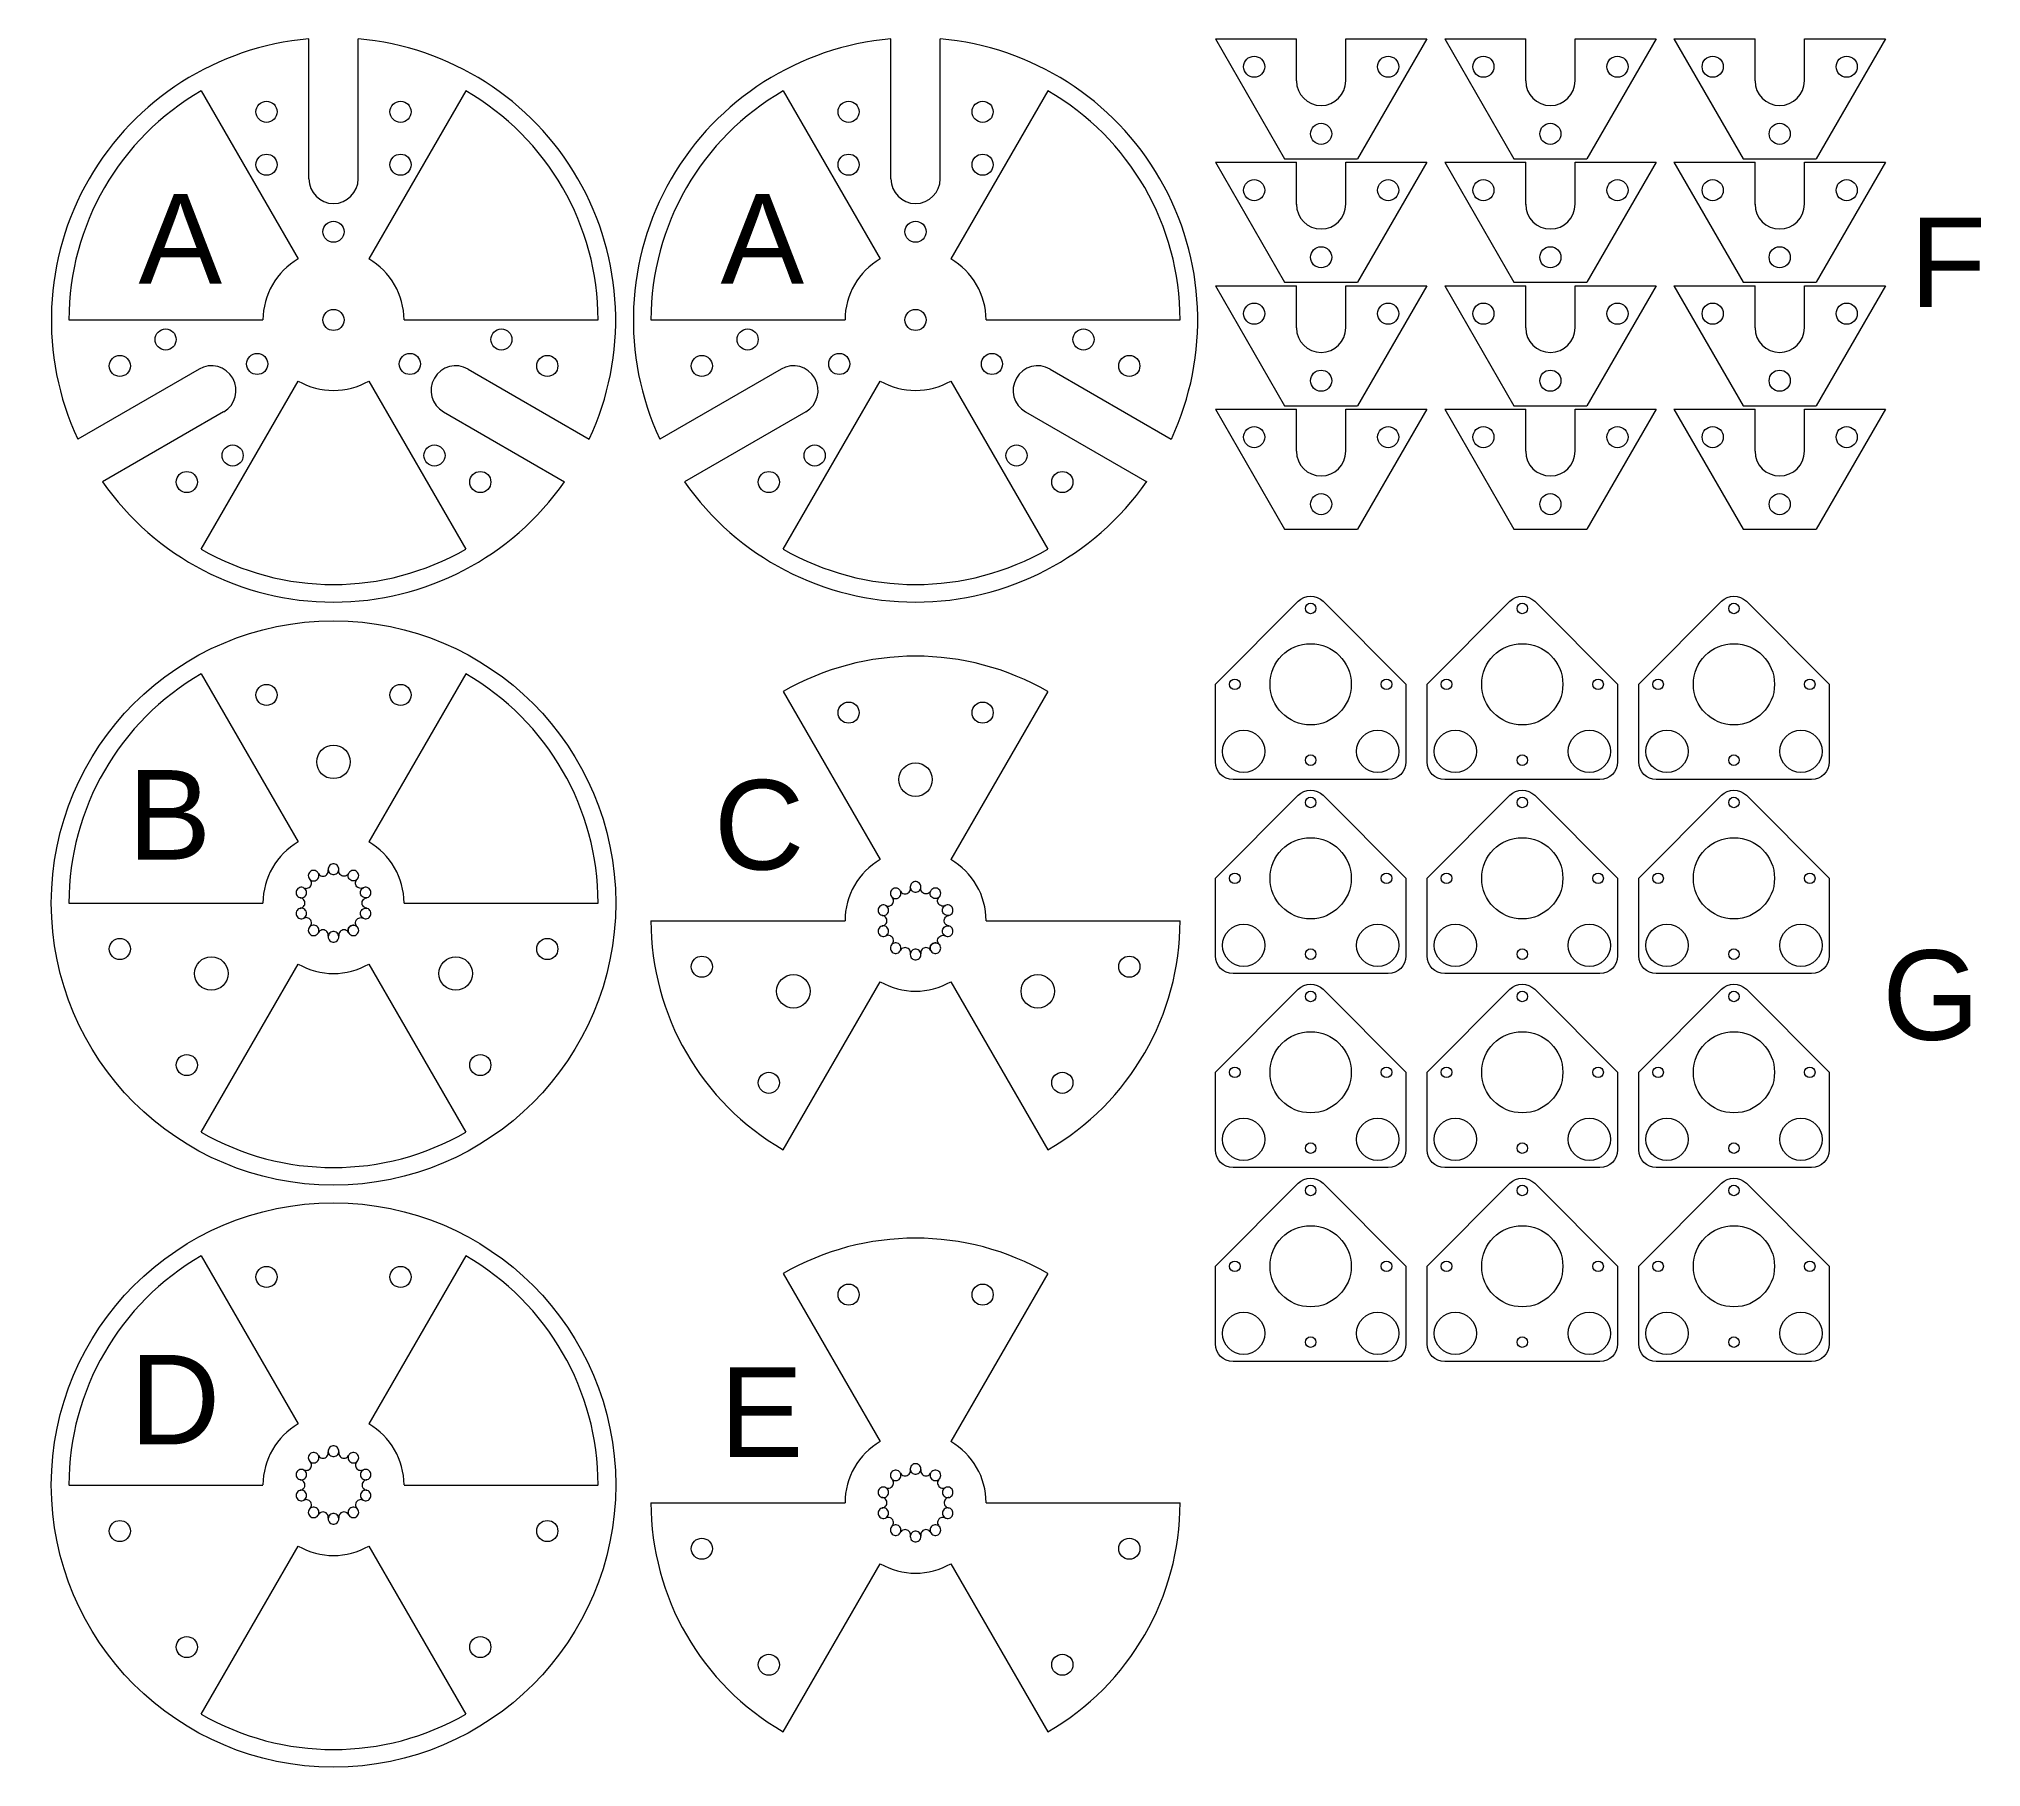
# Model space of a CAD drawing. Header units: millimetres. Extents: x -299 to 252, y -245 to 245.
import ezdxf

# ---------------------------------------------------------------- set-up
doc = ezdxf.new("R2010")
doc.units = ezdxf.units.MM
doc.header["$MEASUREMENT"] = 0
doc.styles.add('0', font='arial.ttf', dxfattribs={"height": 1})

msp = doc.modelspace()

# ---------------------------------------------------------------- texts
at = {"color": 250, "style": '0'}
for s, p in [('A', (-270.2719, 175.6293)), ('A', (-105.2719, 175.6293)), ('F', (231.8351, 168.9361)), ('B', (-273.343, 12.3029)), ('C', (-107.1669, 9.4805)), ('G', (224.0563, -38.7961)), ('D', (-272.7258, -153.5029)), ('E', (-105.5088, -157.0307))]:
    msp.add_text(s, height=25.3999, dxfattribs=at).set_placement(p)

# ---------------------------------------------------------------- linework, layer by layer
at = {"lineweight": 9}
for points, knots in [([(-222.0018, 244.9988), (-247.9933, 242.7153), (-271.2382, 227.9003), (-284.2833, 205.3038), (-284.2833, 205.3038), (-297.3284, 182.7074), (-298.5344, 155.1691), (-287.5147, 131.5187)], [0, 0, 0, 0, 0.33333333, 0.33333333, 0.33333333, 0.33333333, 1, 1, 1, 1]), ([(-142.4863, 131.5187), (-131.4665, 155.1691), (-132.6726, 182.7074), (-145.7177, 205.3038), (-145.7177, 205.3038), (-158.7627, 227.9003), (-182.0077, 242.7153), (-207.9992, 244.9988)], [0, 0, 0, 0, 0.33333333, 0.33333333, 0.33333333, 0.33333333, 1, 1, 1, 1]), ([(-57.0018, 244.9988), (-82.9933, 242.7153), (-106.2382, 227.9003), (-119.2833, 205.3038), (-119.2833, 205.3038), (-132.3284, 182.7074), (-133.5344, 155.1691), (-122.5147, 131.5187)], [0, 0, 0, 0, 0.33333333, 0.33333333, 0.33333333, 0.33333333, 1, 1, 1, 1]), ([(22.5137, 131.5187), (33.5335, 155.1691), (32.3274, 182.7074), (19.2823, 205.3038), (19.2823, 205.3038), (6.2373, 227.9003), (-17.0077, 242.7153), (-42.9992, 244.9988)], [0, 0, 0, 0, 0.33333333, 0.33333333, 0.33333333, 0.33333333, 1, 1, 1, 1]), ([(48.9828, 237.0839), (48.9828, 238.7381), (47.6419, 240.079), (45.9877, 240.079), (45.9877, 240.079), (44.3336, 240.079), (42.9926, 238.7381), (42.9926, 237.0839), (42.9926, 237.0839), (42.9926, 235.4298), (44.3336, 234.0888), (45.9877, 234.0888), (45.9877, 234.0888), (47.6419, 234.0888), (48.9828, 235.4298), (48.9828, 237.0839)], [0, 0, 0, 0, 0.2, 0.2, 0.2, 0.2, 0.4, 0.4, 0.4, 0.4, 0.6, 0.6, 0.6, 0.6, 1, 1, 1, 1]), ([(86.977, 237.0839), (86.977, 238.7381), (85.636, 240.079), (83.9819, 240.079), (83.9819, 240.079), (82.3278, 240.079), (80.9868, 238.7381), (80.9868, 237.0839), (80.9868, 237.0839), (80.9868, 235.4298), (82.3278, 234.0888), (83.9819, 234.0888), (83.9819, 234.0888), (85.636, 234.0888), (86.977, 235.4298), (86.977, 237.0839)], [0, 0, 0, 0, 0.2, 0.2, 0.2, 0.2, 0.4, 0.4, 0.4, 0.4, 0.6, 0.6, 0.6, 0.6, 1, 1, 1, 1]), ([(113.9828, 237.0839), (113.9828, 238.7381), (112.6419, 240.079), (110.9877, 240.079), (110.9877, 240.079), (109.3336, 240.079), (107.9926, 238.7381), (107.9926, 237.0839), (107.9926, 237.0839), (107.9926, 235.4298), (109.3336, 234.0888), (110.9877, 234.0888), (110.9877, 234.0888), (112.6419, 234.0888), (113.9828, 235.4298), (113.9828, 237.0839)], [0, 0, 0, 0, 0.2, 0.2, 0.2, 0.2, 0.4, 0.4, 0.4, 0.4, 0.6, 0.6, 0.6, 0.6, 1, 1, 1, 1]), ([(151.977, 237.0839), (151.977, 238.7381), (150.636, 240.079), (148.9819, 240.079), (148.9819, 240.079), (147.3278, 240.079), (145.9868, 238.7381), (145.9868, 237.0839), (145.9868, 237.0839), (145.9868, 235.4298), (147.3278, 234.0888), (148.9819, 234.0888), (148.9819, 234.0888), (150.636, 234.0888), (151.977, 235.4298), (151.977, 237.0839)], [0, 0, 0, 0, 0.2, 0.2, 0.2, 0.2, 0.4, 0.4, 0.4, 0.4, 0.6, 0.6, 0.6, 0.6, 1, 1, 1, 1]), ([(178.9828, 237.0839), (178.9828, 238.7381), (177.6419, 240.079), (175.9877, 240.079), (175.9877, 240.079), (174.3336, 240.079), (172.9926, 238.7381), (172.9926, 237.0839), (172.9926, 237.0839), (172.9926, 235.4298), (174.3336, 234.0888), (175.9877, 234.0888), (175.9877, 234.0888), (177.6419, 234.0888), (178.9828, 235.4298), (178.9828, 237.0839)], [0, 0, 0, 0, 0.2, 0.2, 0.2, 0.2, 0.4, 0.4, 0.4, 0.4, 0.6, 0.6, 0.6, 0.6, 1, 1, 1, 1]), ([(216.977, 237.0839), (216.977, 238.7381), (215.636, 240.079), (213.9819, 240.079), (213.9819, 240.079), (212.3278, 240.079), (210.9868, 238.7381), (210.9868, 237.0839), (210.9868, 237.0839), (210.9868, 235.4298), (212.3278, 234.0888), (213.9819, 234.0888), (213.9819, 234.0888), (215.636, 234.0888), (216.977, 235.4298), (216.977, 237.0839)], [0, 0, 0, 0, 0.2, 0.2, 0.2, 0.2, 0.4, 0.4, 0.4, 0.4, 0.6, 0.6, 0.6, 0.6, 1, 1, 1, 1]), ([(57.9786, 233.0834), (57.9786, 229.2198), (61.1107, 226.0878), (64.9742, 226.0878), (64.9742, 226.0878), (68.8378, 226.0878), (71.9698, 229.2198), (71.9698, 233.0834)], [0, 0, 0, 0, 0.33333333, 0.33333333, 0.33333333, 0.33333333, 1, 1, 1, 1]), ([(122.9786, 233.0834), (122.9786, 229.2198), (126.1107, 226.0878), (129.9742, 226.0878), (129.9742, 226.0878), (133.8378, 226.0878), (136.9698, 229.2198), (136.9698, 233.0834)], [0, 0, 0, 0, 0.33333333, 0.33333333, 0.33333333, 0.33333333, 1, 1, 1, 1]), ([(187.9786, 233.0834), (187.9786, 229.2198), (191.1107, 226.0878), (194.9742, 226.0878), (194.9742, 226.0878), (198.8378, 226.0878), (201.9698, 229.2198), (201.9698, 233.0834)], [0, 0, 0, 0, 0.33333333, 0.33333333, 0.33333333, 0.33333333, 1, 1, 1, 1]), ([(-230.9919, 224.319), (-230.9919, 225.9731), (-232.3328, 227.3141), (-233.987, 227.3141), (-233.987, 227.3141), (-235.6411, 227.3141), (-236.9821, 225.9731), (-236.9821, 224.319), (-236.9821, 224.319), (-236.9821, 222.6648), (-235.6411, 221.3239), (-233.987, 221.3239), (-233.987, 221.3239), (-232.3328, 221.3239), (-230.9919, 222.6648), (-230.9919, 224.319)], [0, 0, 0, 0, 0.2, 0.2, 0.2, 0.2, 0.4, 0.4, 0.4, 0.4, 0.6, 0.6, 0.6, 0.6, 1, 1, 1, 1]), ([(-192.9977, 224.319), (-192.9977, 225.9731), (-194.3387, 227.3141), (-195.9928, 227.3141), (-195.9928, 227.3141), (-197.6469, 227.3141), (-198.9879, 225.9731), (-198.9879, 224.319), (-198.9879, 224.319), (-198.9879, 222.6648), (-197.6469, 221.3239), (-195.9928, 221.3239), (-195.9928, 221.3239), (-194.3387, 221.3239), (-192.9977, 222.6648), (-192.9977, 224.319)], [0, 0, 0, 0, 0.2, 0.2, 0.2, 0.2, 0.4, 0.4, 0.4, 0.4, 0.6, 0.6, 0.6, 0.6, 1, 1, 1, 1]), ([(-65.9919, 224.319), (-65.9919, 225.9731), (-67.3328, 227.3141), (-68.987, 227.3141), (-68.987, 227.3141), (-70.6411, 227.3141), (-71.9821, 225.9731), (-71.9821, 224.319), (-71.9821, 224.319), (-71.9821, 222.6648), (-70.6411, 221.3239), (-68.987, 221.3239), (-68.987, 221.3239), (-67.3328, 221.3239), (-65.9919, 222.6648), (-65.9919, 224.319)], [0, 0, 0, 0, 0.2, 0.2, 0.2, 0.2, 0.4, 0.4, 0.4, 0.4, 0.6, 0.6, 0.6, 0.6, 1, 1, 1, 1]), ([(-27.9977, 224.319), (-27.9977, 225.9731), (-29.3387, 227.3141), (-30.9928, 227.3141), (-30.9928, 227.3141), (-32.6469, 227.3141), (-33.9879, 225.9731), (-33.9879, 224.319), (-33.9879, 224.319), (-33.9879, 222.6648), (-32.6469, 221.3239), (-30.9928, 221.3239), (-30.9928, 221.3239), (-29.3387, 221.3239), (-27.9977, 222.6648), (-27.9977, 224.319)], [0, 0, 0, 0, 0.2, 0.2, 0.2, 0.2, 0.4, 0.4, 0.4, 0.4, 0.6, 0.6, 0.6, 0.6, 1, 1, 1, 1]), ([(67.9693, 218.0763), (67.9693, 219.7304), (66.6284, 221.0713), (64.9742, 221.0713), (64.9742, 221.0713), (63.3201, 221.0713), (61.9791, 219.7304), (61.9791, 218.0763), (61.9791, 218.0763), (61.9791, 216.4221), (63.3201, 215.0812), (64.9742, 215.0812), (64.9742, 215.0812), (66.6284, 215.0812), (67.9693, 216.4221), (67.9693, 218.0763)], [0, 0, 0, 0, 0.2, 0.2, 0.2, 0.2, 0.4, 0.4, 0.4, 0.4, 0.6, 0.6, 0.6, 0.6, 1, 1, 1, 1]), ([(132.9693, 218.0763), (132.9693, 219.7304), (131.6284, 221.0713), (129.9742, 221.0713), (129.9742, 221.0713), (128.3201, 221.0713), (126.9791, 219.7304), (126.9791, 218.0763), (126.9791, 218.0763), (126.9791, 216.4221), (128.3201, 215.0812), (129.9742, 215.0812), (129.9742, 215.0812), (131.6284, 215.0812), (132.9693, 216.4221), (132.9693, 218.0763)], [0, 0, 0, 0, 0.2, 0.2, 0.2, 0.2, 0.4, 0.4, 0.4, 0.4, 0.6, 0.6, 0.6, 0.6, 1, 1, 1, 1]), ([(197.9693, 218.0763), (197.9693, 219.7304), (196.6284, 221.0713), (194.9742, 221.0713), (194.9742, 221.0713), (193.3201, 221.0713), (191.9791, 219.7304), (191.9791, 218.0763), (191.9791, 218.0763), (191.9791, 216.4221), (193.3201, 215.0812), (194.9742, 215.0812), (194.9742, 215.0812), (196.6284, 215.0812), (197.9693, 216.4221), (197.9693, 218.0763)], [0, 0, 0, 0, 0.2, 0.2, 0.2, 0.2, 0.4, 0.4, 0.4, 0.4, 0.6, 0.6, 0.6, 0.6, 1, 1, 1, 1]), ([(-230.9919, 209.3118), (-230.9919, 210.966), (-232.3328, 212.3069), (-233.987, 212.3069), (-233.987, 212.3069), (-235.6411, 212.3069), (-236.9821, 210.966), (-236.9821, 209.3118), (-236.9821, 209.3118), (-236.9821, 207.6577), (-235.6411, 206.3167), (-233.987, 206.3167), (-233.987, 206.3167), (-232.3328, 206.3167), (-230.9919, 207.6577), (-230.9919, 209.3118)], [0, 0, 0, 0, 0.2, 0.2, 0.2, 0.2, 0.4, 0.4, 0.4, 0.4, 0.6, 0.6, 0.6, 0.6, 1, 1, 1, 1]), ([(-192.9977, 209.3118), (-192.9977, 210.966), (-194.3387, 212.3069), (-195.9928, 212.3069), (-195.9928, 212.3069), (-197.6469, 212.3069), (-198.9879, 210.966), (-198.9879, 209.3118), (-198.9879, 209.3118), (-198.9879, 207.6577), (-197.6469, 206.3167), (-195.9928, 206.3167), (-195.9928, 206.3167), (-194.3387, 206.3167), (-192.9977, 207.6577), (-192.9977, 209.3118)], [0, 0, 0, 0, 0.2, 0.2, 0.2, 0.2, 0.4, 0.4, 0.4, 0.4, 0.6, 0.6, 0.6, 0.6, 1, 1, 1, 1]), ([(-65.9919, 209.3118), (-65.9919, 210.966), (-67.3328, 212.3069), (-68.987, 212.3069), (-68.987, 212.3069), (-70.6411, 212.3069), (-71.9821, 210.966), (-71.9821, 209.3118), (-71.9821, 209.3118), (-71.9821, 207.6577), (-70.6411, 206.3167), (-68.987, 206.3167), (-68.987, 206.3167), (-67.3328, 206.3167), (-65.9919, 207.6577), (-65.9919, 209.3118)], [0, 0, 0, 0, 0.2, 0.2, 0.2, 0.2, 0.4, 0.4, 0.4, 0.4, 0.6, 0.6, 0.6, 0.6, 1, 1, 1, 1]), ([(-27.9977, 209.3118), (-27.9977, 210.966), (-29.3387, 212.3069), (-30.9928, 212.3069), (-30.9928, 212.3069), (-32.6469, 212.3069), (-33.9879, 210.966), (-33.9879, 209.3118), (-33.9879, 209.3118), (-33.9879, 207.6577), (-32.6469, 206.3167), (-30.9928, 206.3167), (-30.9928, 206.3167), (-29.3387, 206.3167), (-27.9977, 207.6577), (-27.9977, 209.3118)], [0, 0, 0, 0, 0.2, 0.2, 0.2, 0.2, 0.4, 0.4, 0.4, 0.4, 0.6, 0.6, 0.6, 0.6, 1, 1, 1, 1]), ([(-221.9961, 205.3113), (-221.9961, 201.4477), (-218.864, 198.3157), (-215.0005, 198.3157), (-215.0005, 198.3157), (-211.1369, 198.3157), (-208.0049, 201.4477), (-208.0049, 205.3113)], [0, 0, 0, 0, 0.33333333, 0.33333333, 0.33333333, 0.33333333, 1, 1, 1, 1]), ([(-56.9961, 205.3113), (-56.9961, 201.4477), (-53.864, 198.3157), (-50.0005, 198.3157), (-50.0005, 198.3157), (-46.1369, 198.3157), (-43.0049, 201.4477), (-43.0049, 205.3113)], [0, 0, 0, 0, 0.33333333, 0.33333333, 0.33333333, 0.33333333, 1, 1, 1, 1]), ([(48.9828, 202.0839), (48.9828, 203.7381), (47.6419, 205.079), (45.9877, 205.079), (45.9877, 205.079), (44.3336, 205.079), (42.9926, 203.7381), (42.9926, 202.0839), (42.9926, 202.0839), (42.9926, 200.4298), (44.3336, 199.0888), (45.9877, 199.0888), (45.9877, 199.0888), (47.6419, 199.0888), (48.9828, 200.4298), (48.9828, 202.0839)], [0, 0, 0, 0, 0.2, 0.2, 0.2, 0.2, 0.4, 0.4, 0.4, 0.4, 0.6, 0.6, 0.6, 0.6, 1, 1, 1, 1]), ([(86.977, 202.0839), (86.977, 203.7381), (85.636, 205.079), (83.9819, 205.079), (83.9819, 205.079), (82.3278, 205.079), (80.9868, 203.7381), (80.9868, 202.0839), (80.9868, 202.0839), (80.9868, 200.4298), (82.3278, 199.0888), (83.9819, 199.0888), (83.9819, 199.0888), (85.636, 199.0888), (86.977, 200.4298), (86.977, 202.0839)], [0, 0, 0, 0, 0.2, 0.2, 0.2, 0.2, 0.4, 0.4, 0.4, 0.4, 0.6, 0.6, 0.6, 0.6, 1, 1, 1, 1]), ([(113.9828, 202.0839), (113.9828, 203.7381), (112.6419, 205.079), (110.9877, 205.079), (110.9877, 205.079), (109.3336, 205.079), (107.9926, 203.7381), (107.9926, 202.0839), (107.9926, 202.0839), (107.9926, 200.4298), (109.3336, 199.0888), (110.9877, 199.0888), (110.9877, 199.0888), (112.6419, 199.0888), (113.9828, 200.4298), (113.9828, 202.0839)], [0, 0, 0, 0, 0.2, 0.2, 0.2, 0.2, 0.4, 0.4, 0.4, 0.4, 0.6, 0.6, 0.6, 0.6, 1, 1, 1, 1]), ([(151.977, 202.0839), (151.977, 203.7381), (150.636, 205.079), (148.9819, 205.079), (148.9819, 205.079), (147.3278, 205.079), (145.9868, 203.7381), (145.9868, 202.0839), (145.9868, 202.0839), (145.9868, 200.4298), (147.3278, 199.0888), (148.9819, 199.0888), (148.9819, 199.0888), (150.636, 199.0888), (151.977, 200.4298), (151.977, 202.0839)], [0, 0, 0, 0, 0.2, 0.2, 0.2, 0.2, 0.4, 0.4, 0.4, 0.4, 0.6, 0.6, 0.6, 0.6, 1, 1, 1, 1]), ([(178.9828, 202.0839), (178.9828, 203.7381), (177.6419, 205.079), (175.9877, 205.079), (175.9877, 205.079), (174.3336, 205.079), (172.9926, 203.7381), (172.9926, 202.0839), (172.9926, 202.0839), (172.9926, 200.4298), (174.3336, 199.0888), (175.9877, 199.0888), (175.9877, 199.0888), (177.6419, 199.0888), (178.9828, 200.4298), (178.9828, 202.0839)], [0, 0, 0, 0, 0.2, 0.2, 0.2, 0.2, 0.4, 0.4, 0.4, 0.4, 0.6, 0.6, 0.6, 0.6, 1, 1, 1, 1]), ([(216.977, 202.0839), (216.977, 203.7381), (215.636, 205.079), (213.9819, 205.079), (213.9819, 205.079), (212.3278, 205.079), (210.9868, 203.7381), (210.9868, 202.0839), (210.9868, 202.0839), (210.9868, 200.4298), (212.3278, 199.0888), (213.9819, 199.0888), (213.9819, 199.0888), (215.636, 199.0888), (216.977, 200.4298), (216.977, 202.0839)], [0, 0, 0, 0, 0.2, 0.2, 0.2, 0.2, 0.4, 0.4, 0.4, 0.4, 0.6, 0.6, 0.6, 0.6, 1, 1, 1, 1]), ([(-212.0054, 190.3042), (-212.0054, 191.9583), (-213.3463, 193.2992), (-215.0005, 193.2992), (-215.0005, 193.2992), (-216.6546, 193.2992), (-217.9956, 191.9583), (-217.9956, 190.3042), (-217.9956, 190.3042), (-217.9956, 188.65), (-216.6546, 187.3091), (-215.0005, 187.3091), (-215.0005, 187.3091), (-213.3463, 187.3091), (-212.0054, 188.65), (-212.0054, 190.3042)], [0, 0, 0, 0, 0.2, 0.2, 0.2, 0.2, 0.4, 0.4, 0.4, 0.4, 0.6, 0.6, 0.6, 0.6, 1, 1, 1, 1]), ([(-47.0054, 190.3042), (-47.0054, 191.9583), (-48.3463, 193.2992), (-50.0005, 193.2992), (-50.0005, 193.2992), (-51.6546, 193.2992), (-52.9956, 191.9583), (-52.9956, 190.3042), (-52.9956, 190.3042), (-52.9956, 188.65), (-51.6546, 187.3091), (-50.0005, 187.3091), (-50.0005, 187.3091), (-48.3463, 187.3091), (-47.0054, 188.65), (-47.0054, 190.3042)], [0, 0, 0, 0, 0.2, 0.2, 0.2, 0.2, 0.4, 0.4, 0.4, 0.4, 0.6, 0.6, 0.6, 0.6, 1, 1, 1, 1]), ([(57.9786, 198.0834), (57.9786, 194.2198), (61.1107, 191.0878), (64.9742, 191.0878), (64.9742, 191.0878), (68.8378, 191.0878), (71.9698, 194.2198), (71.9698, 198.0834)], [0, 0, 0, 0, 0.33333333, 0.33333333, 0.33333333, 0.33333333, 1, 1, 1, 1]), ([(122.9786, 198.0834), (122.9786, 194.2198), (126.1107, 191.0878), (129.9742, 191.0878), (129.9742, 191.0878), (133.8378, 191.0878), (136.9698, 194.2198), (136.9698, 198.0834)], [0, 0, 0, 0, 0.33333333, 0.33333333, 0.33333333, 0.33333333, 1, 1, 1, 1]), ([(187.9786, 198.0834), (187.9786, 194.2198), (191.1107, 191.0878), (194.9742, 191.0878), (194.9742, 191.0878), (198.8378, 191.0878), (201.9698, 194.2198), (201.9698, 198.0834)], [0, 0, 0, 0, 0.33333333, 0.33333333, 0.33333333, 0.33333333, 1, 1, 1, 1]), ([(67.9693, 183.0763), (67.9693, 184.7304), (66.6284, 186.0713), (64.9742, 186.0713), (64.9742, 186.0713), (63.3201, 186.0713), (61.9791, 184.7304), (61.9791, 183.0763), (61.9791, 183.0763), (61.9791, 181.4221), (63.3201, 180.0812), (64.9742, 180.0812), (64.9742, 180.0812), (66.6284, 180.0812), (67.9693, 181.4221), (67.9693, 183.0763)], [0, 0, 0, 0, 0.2, 0.2, 0.2, 0.2, 0.4, 0.4, 0.4, 0.4, 0.6, 0.6, 0.6, 0.6, 1, 1, 1, 1]), ([(132.9693, 183.0763), (132.9693, 184.7304), (131.6284, 186.0713), (129.9742, 186.0713), (129.9742, 186.0713), (128.3201, 186.0713), (126.9791, 184.7304), (126.9791, 183.0763), (126.9791, 183.0763), (126.9791, 181.4221), (128.3201, 180.0812), (129.9742, 180.0812), (129.9742, 180.0812), (131.6284, 180.0812), (132.9693, 181.4221), (132.9693, 183.0763)], [0, 0, 0, 0, 0.2, 0.2, 0.2, 0.2, 0.4, 0.4, 0.4, 0.4, 0.6, 0.6, 0.6, 0.6, 1, 1, 1, 1]), ([(197.9693, 183.0763), (197.9693, 184.7304), (196.6284, 186.0713), (194.9742, 186.0713), (194.9742, 186.0713), (193.3201, 186.0713), (191.9791, 184.7304), (191.9791, 183.0763), (191.9791, 183.0763), (191.9791, 181.4221), (193.3201, 180.0812), (194.9742, 180.0812), (194.9742, 180.0812), (196.6284, 180.0812), (197.9693, 181.4221), (197.9693, 183.0763)], [0, 0, 0, 0, 0.2, 0.2, 0.2, 0.2, 0.4, 0.4, 0.4, 0.4, 0.6, 0.6, 0.6, 0.6, 1, 1, 1, 1]), ([(-212.0054, 165.3063), (-212.0054, 166.9605), (-213.3463, 168.3014), (-215.0005, 168.3014), (-215.0005, 168.3014), (-216.6546, 168.3014), (-217.9956, 166.9605), (-217.9956, 165.3063), (-217.9956, 165.3063), (-217.9956, 163.6522), (-216.6546, 162.3112), (-215.0005, 162.3112), (-215.0005, 162.3112), (-213.3463, 162.3112), (-212.0054, 163.6522), (-212.0054, 165.3063)], [0, 0, 0, 0, 0.2, 0.2, 0.2, 0.2, 0.4, 0.4, 0.4, 0.4, 0.6, 0.6, 0.6, 0.6, 1, 1, 1, 1]), ([(-47.0054, 165.3063), (-47.0054, 166.9605), (-48.3463, 168.3014), (-50.0005, 168.3014), (-50.0005, 168.3014), (-51.6546, 168.3014), (-52.9956, 166.9605), (-52.9956, 165.3063), (-52.9956, 165.3063), (-52.9956, 163.6522), (-51.6546, 162.3112), (-50.0005, 162.3112), (-50.0005, 162.3112), (-48.3463, 162.3112), (-47.0054, 163.6522), (-47.0054, 165.3063)], [0, 0, 0, 0, 0.2, 0.2, 0.2, 0.2, 0.4, 0.4, 0.4, 0.4, 0.6, 0.6, 0.6, 0.6, 1, 1, 1, 1]), ([(48.9828, 167.0839), (48.9828, 168.7381), (47.6419, 170.079), (45.9877, 170.079), (45.9877, 170.079), (44.3336, 170.079), (42.9926, 168.7381), (42.9926, 167.0839), (42.9926, 167.0839), (42.9926, 165.4298), (44.3336, 164.0888), (45.9877, 164.0888), (45.9877, 164.0888), (47.6419, 164.0888), (48.9828, 165.4298), (48.9828, 167.0839)], [0, 0, 0, 0, 0.2, 0.2, 0.2, 0.2, 0.4, 0.4, 0.4, 0.4, 0.6, 0.6, 0.6, 0.6, 1, 1, 1, 1]), ([(86.977, 167.0839), (86.977, 168.7381), (85.636, 170.079), (83.9819, 170.079), (83.9819, 170.079), (82.3278, 170.079), (80.9868, 168.7381), (80.9868, 167.0839), (80.9868, 167.0839), (80.9868, 165.4298), (82.3278, 164.0888), (83.9819, 164.0888), (83.9819, 164.0888), (85.636, 164.0888), (86.977, 165.4298), (86.977, 167.0839)], [0, 0, 0, 0, 0.2, 0.2, 0.2, 0.2, 0.4, 0.4, 0.4, 0.4, 0.6, 0.6, 0.6, 0.6, 1, 1, 1, 1]), ([(113.9828, 167.0839), (113.9828, 168.7381), (112.6419, 170.079), (110.9877, 170.079), (110.9877, 170.079), (109.3336, 170.079), (107.9926, 168.7381), (107.9926, 167.0839), (107.9926, 167.0839), (107.9926, 165.4298), (109.3336, 164.0888), (110.9877, 164.0888), (110.9877, 164.0888), (112.6419, 164.0888), (113.9828, 165.4298), (113.9828, 167.0839)], [0, 0, 0, 0, 0.2, 0.2, 0.2, 0.2, 0.4, 0.4, 0.4, 0.4, 0.6, 0.6, 0.6, 0.6, 1, 1, 1, 1]), ([(151.977, 167.0839), (151.977, 168.7381), (150.636, 170.079), (148.9819, 170.079), (148.9819, 170.079), (147.3278, 170.079), (145.9868, 168.7381), (145.9868, 167.0839), (145.9868, 167.0839), (145.9868, 165.4298), (147.3278, 164.0888), (148.9819, 164.0888), (148.9819, 164.0888), (150.636, 164.0888), (151.977, 165.4298), (151.977, 167.0839)], [0, 0, 0, 0, 0.2, 0.2, 0.2, 0.2, 0.4, 0.4, 0.4, 0.4, 0.6, 0.6, 0.6, 0.6, 1, 1, 1, 1]), ([(178.9828, 167.0839), (178.9828, 168.7381), (177.6419, 170.079), (175.9877, 170.079), (175.9877, 170.079), (174.3336, 170.079), (172.9926, 168.7381), (172.9926, 167.0839), (172.9926, 167.0839), (172.9926, 165.4298), (174.3336, 164.0888), (175.9877, 164.0888), (175.9877, 164.0888), (177.6419, 164.0888), (178.9828, 165.4298), (178.9828, 167.0839)], [0, 0, 0, 0, 0.2, 0.2, 0.2, 0.2, 0.4, 0.4, 0.4, 0.4, 0.6, 0.6, 0.6, 0.6, 1, 1, 1, 1]), ([(216.977, 167.0839), (216.977, 168.7381), (215.636, 170.079), (213.9819, 170.079), (213.9819, 170.079), (212.3278, 170.079), (210.9868, 168.7381), (210.9868, 167.0839), (210.9868, 167.0839), (210.9868, 165.4298), (212.3278, 164.0888), (213.9819, 164.0888), (213.9819, 164.0888), (215.636, 164.0888), (216.977, 165.4298), (216.977, 167.0839)], [0, 0, 0, 0, 0.2, 0.2, 0.2, 0.2, 0.4, 0.4, 0.4, 0.4, 0.6, 0.6, 0.6, 0.6, 1, 1, 1, 1]), ([(-259.6092, 159.7607), (-259.6092, 161.4148), (-260.9502, 162.7557), (-262.6043, 162.7557), (-262.6043, 162.7557), (-264.2584, 162.7557), (-265.5994, 161.4148), (-265.5994, 159.7607), (-265.5994, 159.7607), (-265.5994, 158.1065), (-264.2584, 156.7656), (-262.6043, 156.7656), (-262.6043, 156.7656), (-260.9502, 156.7656), (-259.6092, 158.1065), (-259.6092, 159.7607)], [0, 0, 0, 0, 0.2, 0.2, 0.2, 0.2, 0.4, 0.4, 0.4, 0.4, 0.6, 0.6, 0.6, 0.6, 1, 1, 1, 1]), ([(-164.4015, 159.7607), (-164.4015, 161.4148), (-165.7425, 162.7557), (-167.3966, 162.7557), (-167.3966, 162.7557), (-169.0508, 162.7557), (-170.3917, 161.4148), (-170.3917, 159.7607), (-170.3917, 159.7607), (-170.3917, 158.1065), (-169.0508, 156.7656), (-167.3966, 156.7656), (-167.3966, 156.7656), (-165.7425, 156.7656), (-164.4015, 158.1065), (-164.4015, 159.7607)], [0, 0, 0, 0, 0.2, 0.2, 0.2, 0.2, 0.4, 0.4, 0.4, 0.4, 0.6, 0.6, 0.6, 0.6, 1, 1, 1, 1]), ([(-94.6092, 159.7607), (-94.6092, 161.4148), (-95.9502, 162.7557), (-97.6043, 162.7557), (-97.6043, 162.7557), (-99.2584, 162.7557), (-100.5994, 161.4148), (-100.5994, 159.7607), (-100.5994, 159.7607), (-100.5994, 158.1065), (-99.2584, 156.7656), (-97.6043, 156.7656), (-97.6043, 156.7656), (-95.9502, 156.7656), (-94.6092, 158.1065), (-94.6092, 159.7607)], [0, 0, 0, 0, 0.2, 0.2, 0.2, 0.2, 0.4, 0.4, 0.4, 0.4, 0.6, 0.6, 0.6, 0.6, 1, 1, 1, 1]), ([(0.5985, 159.7607), (0.5985, 161.4148), (-0.7425, 162.7557), (-2.3966, 162.7557), (-2.3966, 162.7557), (-4.0508, 162.7557), (-5.3917, 161.4148), (-5.3917, 159.7607), (-5.3917, 159.7607), (-5.3917, 158.1065), (-4.0508, 156.7656), (-2.3966, 156.7656), (-2.3966, 156.7656), (-0.7425, 156.7656), (0.5985, 158.1065), (0.5985, 159.7607)], [0, 0, 0, 0, 0.2, 0.2, 0.2, 0.2, 0.4, 0.4, 0.4, 0.4, 0.6, 0.6, 0.6, 0.6, 1, 1, 1, 1]), ([(57.9786, 163.0834), (57.9786, 159.2198), (61.1107, 156.0878), (64.9742, 156.0878), (64.9742, 156.0878), (68.8378, 156.0878), (71.9698, 159.2198), (71.9698, 163.0834)], [0, 0, 0, 0, 0.33333333, 0.33333333, 0.33333333, 0.33333333, 1, 1, 1, 1]), ([(122.9786, 163.0834), (122.9786, 159.2198), (126.1107, 156.0878), (129.9742, 156.0878), (129.9742, 156.0878), (133.8378, 156.0878), (136.9698, 159.2198), (136.9698, 163.0834)], [0, 0, 0, 0, 0.33333333, 0.33333333, 0.33333333, 0.33333333, 1, 1, 1, 1]), ([(187.9786, 163.0834), (187.9786, 159.2198), (191.1107, 156.0878), (194.9742, 156.0878), (194.9742, 156.0878), (198.8378, 156.0878), (201.9698, 159.2198), (201.9698, 163.0834)], [0, 0, 0, 0, 0.33333333, 0.33333333, 0.33333333, 0.33333333, 1, 1, 1, 1]), ([(-272.5844, 152.2677), (-272.5844, 153.9218), (-273.9253, 155.2627), (-275.5795, 155.2627), (-275.5795, 155.2627), (-277.2336, 155.2627), (-278.5746, 153.9218), (-278.5746, 152.2677), (-278.5746, 152.2677), (-278.5746, 150.6135), (-277.2336, 149.2726), (-275.5795, 149.2726), (-275.5795, 149.2726), (-273.9253, 149.2726), (-272.5844, 150.6135), (-272.5844, 152.2677)], [0, 0, 0, 0, 0.2, 0.2, 0.2, 0.2, 0.4, 0.4, 0.4, 0.4, 0.6, 0.6, 0.6, 0.6, 1, 1, 1, 1]), ([(-233.6377, 152.818), (-233.6377, 154.4721), (-234.9787, 155.8131), (-236.6328, 155.8131), (-236.6328, 155.8131), (-238.2869, 155.8131), (-239.6279, 154.4721), (-239.6279, 152.818), (-239.6279, 152.818), (-239.6279, 151.1638), (-238.2869, 149.8229), (-236.6328, 149.8229), (-236.6328, 149.8229), (-234.9787, 149.8229), (-233.6377, 151.1638), (-233.6377, 152.818)], [0, 0, 0, 0, 0.2, 0.2, 0.2, 0.2, 0.4, 0.4, 0.4, 0.4, 0.6, 0.6, 0.6, 0.6, 1, 1, 1, 1]), ([(-190.3519, 152.818), (-190.3519, 154.4721), (-191.6928, 155.8131), (-193.347, 155.8131), (-193.347, 155.8131), (-195.0011, 155.8131), (-196.342, 154.4721), (-196.342, 152.818), (-196.342, 152.818), (-196.342, 151.1638), (-195.0011, 149.8229), (-193.347, 149.8229), (-193.347, 149.8229), (-191.6928, 149.8229), (-190.3519, 151.1638), (-190.3519, 152.818)], [0, 0, 0, 0, 0.2, 0.2, 0.2, 0.2, 0.4, 0.4, 0.4, 0.4, 0.6, 0.6, 0.6, 0.6, 1, 1, 1, 1]), ([(-151.4052, 152.2677), (-151.4052, 153.9218), (-152.7462, 155.2627), (-154.4003, 155.2627), (-154.4003, 155.2627), (-156.0544, 155.2627), (-157.3954, 153.9218), (-157.3954, 152.2677), (-157.3954, 152.2677), (-157.3954, 150.6135), (-156.0544, 149.2726), (-154.4003, 149.2726), (-154.4003, 149.2726), (-152.7462, 149.2726), (-151.4052, 150.6135), (-151.4052, 152.2677)], [0, 0, 0, 0, 0.2, 0.2, 0.2, 0.2, 0.4, 0.4, 0.4, 0.4, 0.6, 0.6, 0.6, 0.6, 1, 1, 1, 1]), ([(-107.5844, 152.2677), (-107.5844, 153.9218), (-108.9253, 155.2627), (-110.5795, 155.2627), (-110.5795, 155.2627), (-112.2336, 155.2627), (-113.5746, 153.9218), (-113.5746, 152.2677), (-113.5746, 152.2677), (-113.5746, 150.6135), (-112.2336, 149.2726), (-110.5795, 149.2726), (-110.5795, 149.2726), (-108.9253, 149.2726), (-107.5844, 150.6135), (-107.5844, 152.2677)], [0, 0, 0, 0, 0.2, 0.2, 0.2, 0.2, 0.4, 0.4, 0.4, 0.4, 0.6, 0.6, 0.6, 0.6, 1, 1, 1, 1]), ([(-68.6377, 152.818), (-68.6377, 154.4721), (-69.9787, 155.8131), (-71.6328, 155.8131), (-71.6328, 155.8131), (-73.2869, 155.8131), (-74.6279, 154.4721), (-74.6279, 152.818), (-74.6279, 152.818), (-74.6279, 151.1638), (-73.2869, 149.8229), (-71.6328, 149.8229), (-71.6328, 149.8229), (-69.9787, 149.8229), (-68.6377, 151.1638), (-68.6377, 152.818)], [0, 0, 0, 0, 0.2, 0.2, 0.2, 0.2, 0.4, 0.4, 0.4, 0.4, 0.6, 0.6, 0.6, 0.6, 1, 1, 1, 1]), ([(-25.3519, 152.818), (-25.3519, 154.4721), (-26.6928, 155.8131), (-28.347, 155.8131), (-28.347, 155.8131), (-30.0011, 155.8131), (-31.342, 154.4721), (-31.342, 152.818), (-31.342, 152.818), (-31.342, 151.1638), (-30.0011, 149.8229), (-28.347, 149.8229), (-28.347, 149.8229), (-26.6928, 149.8229), (-25.3519, 151.1638), (-25.3519, 152.818)], [0, 0, 0, 0, 0.2, 0.2, 0.2, 0.2, 0.4, 0.4, 0.4, 0.4, 0.6, 0.6, 0.6, 0.6, 1, 1, 1, 1]), ([(13.5948, 152.2677), (13.5948, 153.9218), (12.2538, 155.2627), (10.5997, 155.2627), (10.5997, 155.2627), (8.9456, 155.2627), (7.6046, 153.9218), (7.6046, 152.2677), (7.6046, 152.2677), (7.6046, 150.6135), (8.9456, 149.2726), (10.5997, 149.2726), (10.5997, 149.2726), (12.2538, 149.2726), (13.5948, 150.6135), (13.5948, 152.2677)], [0, 0, 0, 0, 0.2, 0.2, 0.2, 0.2, 0.4, 0.4, 0.4, 0.4, 0.6, 0.6, 0.6, 0.6, 1, 1, 1, 1]), ([(-246.1315, 139.2454), (-242.7855, 141.1771), (-241.639, 145.4555), (-243.5707, 148.8014), (-243.5707, 148.8014), (-245.5023, 152.1474), (-249.7807, 153.294), (-253.1267, 151.3623)], [0, 0, 0, 0, 0.33333333, 0.33333333, 0.33333333, 0.33333333, 1, 1, 1, 1]), ([(-176.853, 151.3623), (-180.199, 153.294), (-184.4774, 152.1474), (-186.4091, 148.8014), (-186.4091, 148.8014), (-188.3408, 145.4555), (-187.1942, 141.1771), (-183.8482, 139.2454)], [0, 0, 0, 0, 0.33333333, 0.33333333, 0.33333333, 0.33333333, 1, 1, 1, 1]), ([(-81.1315, 139.2454), (-77.7855, 141.1771), (-76.639, 145.4555), (-78.5707, 148.8014), (-78.5707, 148.8014), (-80.5023, 152.1474), (-84.7807, 153.294), (-88.1267, 151.3623)], [0, 0, 0, 0, 0.33333333, 0.33333333, 0.33333333, 0.33333333, 1, 1, 1, 1]), ([(-11.853, 151.3623), (-15.199, 153.294), (-19.4774, 152.1474), (-21.4091, 148.8014), (-21.4091, 148.8014), (-23.3408, 145.4555), (-22.1942, 141.1771), (-18.8482, 139.2454)], [0, 0, 0, 0, 0.33333333, 0.33333333, 0.33333333, 0.33333333, 1, 1, 1, 1]), ([(67.9693, 148.0763), (67.9693, 149.7304), (66.6284, 151.0713), (64.9742, 151.0713), (64.9742, 151.0713), (63.3201, 151.0713), (61.9791, 149.7304), (61.9791, 148.0763), (61.9791, 148.0763), (61.9791, 146.4221), (63.3201, 145.0812), (64.9742, 145.0812), (64.9742, 145.0812), (66.6284, 145.0812), (67.9693, 146.4221), (67.9693, 148.0763)], [0, 0, 0, 0, 0.2, 0.2, 0.2, 0.2, 0.4, 0.4, 0.4, 0.4, 0.6, 0.6, 0.6, 0.6, 1, 1, 1, 1]), ([(132.9693, 148.0763), (132.9693, 149.7304), (131.6284, 151.0713), (129.9742, 151.0713), (129.9742, 151.0713), (128.3201, 151.0713), (126.9791, 149.7304), (126.9791, 148.0763), (126.9791, 148.0763), (126.9791, 146.4221), (128.3201, 145.0812), (129.9742, 145.0812), (129.9742, 145.0812), (131.6284, 145.0812), (132.9693, 146.4221), (132.9693, 148.0763)], [0, 0, 0, 0, 0.2, 0.2, 0.2, 0.2, 0.4, 0.4, 0.4, 0.4, 0.6, 0.6, 0.6, 0.6, 1, 1, 1, 1]), ([(197.9693, 148.0763), (197.9693, 149.7304), (196.6284, 151.0713), (194.9742, 151.0713), (194.9742, 151.0713), (193.3201, 151.0713), (191.9791, 149.7304), (191.9791, 148.0763), (191.9791, 148.0763), (191.9791, 146.4221), (193.3201, 145.0812), (194.9742, 145.0812), (194.9742, 145.0812), (196.6284, 145.0812), (197.9693, 146.4221), (197.9693, 148.0763)], [0, 0, 0, 0, 0.2, 0.2, 0.2, 0.2, 0.4, 0.4, 0.4, 0.4, 0.6, 0.6, 0.6, 0.6, 1, 1, 1, 1]), ([(48.9828, 132.0839), (48.9828, 133.7381), (47.6419, 135.079), (45.9877, 135.079), (45.9877, 135.079), (44.3336, 135.079), (42.9926, 133.7381), (42.9926, 132.0839), (42.9926, 132.0839), (42.9926, 130.4298), (44.3336, 129.0888), (45.9877, 129.0888), (45.9877, 129.0888), (47.6419, 129.0888), (48.9828, 130.4298), (48.9828, 132.0839)], [0, 0, 0, 0, 0.2, 0.2, 0.2, 0.2, 0.4, 0.4, 0.4, 0.4, 0.6, 0.6, 0.6, 0.6, 1, 1, 1, 1]), ([(86.977, 132.0839), (86.977, 133.7381), (85.636, 135.079), (83.9819, 135.079), (83.9819, 135.079), (82.3278, 135.079), (80.9868, 133.7381), (80.9868, 132.0839), (80.9868, 132.0839), (80.9868, 130.4298), (82.3278, 129.0888), (83.9819, 129.0888), (83.9819, 129.0888), (85.636, 129.0888), (86.977, 130.4298), (86.977, 132.0839)], [0, 0, 0, 0, 0.2, 0.2, 0.2, 0.2, 0.4, 0.4, 0.4, 0.4, 0.6, 0.6, 0.6, 0.6, 1, 1, 1, 1]), ([(113.9828, 132.0839), (113.9828, 133.7381), (112.6419, 135.079), (110.9877, 135.079), (110.9877, 135.079), (109.3336, 135.079), (107.9926, 133.7381), (107.9926, 132.0839), (107.9926, 132.0839), (107.9926, 130.4298), (109.3336, 129.0888), (110.9877, 129.0888), (110.9877, 129.0888), (112.6419, 129.0888), (113.9828, 130.4298), (113.9828, 132.0839)], [0, 0, 0, 0, 0.2, 0.2, 0.2, 0.2, 0.4, 0.4, 0.4, 0.4, 0.6, 0.6, 0.6, 0.6, 1, 1, 1, 1]), ([(151.977, 132.0839), (151.977, 133.7381), (150.636, 135.079), (148.9819, 135.079), (148.9819, 135.079), (147.3278, 135.079), (145.9868, 133.7381), (145.9868, 132.0839), (145.9868, 132.0839), (145.9868, 130.4298), (147.3278, 129.0888), (148.9819, 129.0888), (148.9819, 129.0888), (150.636, 129.0888), (151.977, 130.4298), (151.977, 132.0839)], [0, 0, 0, 0, 0.2, 0.2, 0.2, 0.2, 0.4, 0.4, 0.4, 0.4, 0.6, 0.6, 0.6, 0.6, 1, 1, 1, 1]), ([(178.9828, 132.0839), (178.9828, 133.7381), (177.6419, 135.079), (175.9877, 135.079), (175.9877, 135.079), (174.3336, 135.079), (172.9926, 133.7381), (172.9926, 132.0839), (172.9926, 132.0839), (172.9926, 130.4298), (174.3336, 129.0888), (175.9877, 129.0888), (175.9877, 129.0888), (177.6419, 129.0888), (178.9828, 130.4298), (178.9828, 132.0839)], [0, 0, 0, 0, 0.2, 0.2, 0.2, 0.2, 0.4, 0.4, 0.4, 0.4, 0.6, 0.6, 0.6, 0.6, 1, 1, 1, 1]), ([(216.977, 132.0839), (216.977, 133.7381), (215.636, 135.079), (213.9819, 135.079), (213.9819, 135.079), (212.3278, 135.079), (210.9868, 133.7381), (210.9868, 132.0839), (210.9868, 132.0839), (210.9868, 130.4298), (212.3278, 129.0888), (213.9819, 129.0888), (213.9819, 129.0888), (215.636, 129.0888), (216.977, 130.4298), (216.977, 132.0839)], [0, 0, 0, 0, 0.2, 0.2, 0.2, 0.2, 0.4, 0.4, 0.4, 0.4, 0.6, 0.6, 0.6, 0.6, 1, 1, 1, 1]), ([(-240.6016, 126.8677), (-240.6016, 128.5218), (-241.9425, 129.8627), (-243.5966, 129.8627), (-243.5966, 129.8627), (-245.2508, 129.8627), (-246.5917, 128.5218), (-246.5917, 126.8677), (-246.5917, 126.8677), (-246.5917, 125.2135), (-245.2508, 123.8726), (-243.5966, 123.8726), (-243.5966, 123.8726), (-241.9425, 123.8726), (-240.6016, 125.2135), (-240.6016, 126.8677)], [0, 0, 0, 0, 0.2, 0.2, 0.2, 0.2, 0.4, 0.4, 0.4, 0.4, 0.6, 0.6, 0.6, 0.6, 1, 1, 1, 1]), ([(-183.388, 126.8677), (-183.388, 128.5218), (-184.729, 129.8627), (-186.3831, 129.8627), (-186.3831, 129.8627), (-188.0373, 129.8627), (-189.3782, 128.5218), (-189.3782, 126.8677), (-189.3782, 126.8677), (-189.3782, 125.2135), (-188.0373, 123.8726), (-186.3831, 123.8726), (-186.3831, 123.8726), (-184.729, 123.8726), (-183.388, 125.2135), (-183.388, 126.8677)], [0, 0, 0, 0, 0.2, 0.2, 0.2, 0.2, 0.4, 0.4, 0.4, 0.4, 0.6, 0.6, 0.6, 0.6, 1, 1, 1, 1]), ([(-75.6016, 126.8677), (-75.6016, 128.5218), (-76.9425, 129.8627), (-78.5966, 129.8627), (-78.5966, 129.8627), (-80.2508, 129.8627), (-81.5917, 128.5218), (-81.5917, 126.8677), (-81.5917, 126.8677), (-81.5917, 125.2135), (-80.2508, 123.8726), (-78.5966, 123.8726), (-78.5966, 123.8726), (-76.9425, 123.8726), (-75.6016, 125.2135), (-75.6016, 126.8677)], [0, 0, 0, 0, 0.2, 0.2, 0.2, 0.2, 0.4, 0.4, 0.4, 0.4, 0.6, 0.6, 0.6, 0.6, 1, 1, 1, 1]), ([(-18.388, 126.8677), (-18.388, 128.5218), (-19.729, 129.8627), (-21.3831, 129.8627), (-21.3831, 129.8627), (-23.0373, 129.8627), (-24.3782, 128.5218), (-24.3782, 126.8677), (-24.3782, 126.8677), (-24.3782, 125.2135), (-23.0373, 123.8726), (-21.3831, 123.8726), (-21.3831, 123.8726), (-19.729, 123.8726), (-18.388, 125.2135), (-18.388, 126.8677)], [0, 0, 0, 0, 0.2, 0.2, 0.2, 0.2, 0.4, 0.4, 0.4, 0.4, 0.6, 0.6, 0.6, 0.6, 1, 1, 1, 1]), ([(57.9786, 128.0834), (57.9786, 124.2198), (61.1107, 121.0878), (64.9742, 121.0878), (64.9742, 121.0878), (68.8378, 121.0878), (71.9698, 124.2198), (71.9698, 128.0834)], [0, 0, 0, 0, 0.33333333, 0.33333333, 0.33333333, 0.33333333, 1, 1, 1, 1]), ([(122.9786, 128.0834), (122.9786, 124.2198), (126.1107, 121.0878), (129.9742, 121.0878), (129.9742, 121.0878), (133.8378, 121.0878), (136.9698, 124.2198), (136.9698, 128.0834)], [0, 0, 0, 0, 0.33333333, 0.33333333, 0.33333333, 0.33333333, 1, 1, 1, 1]), ([(187.9786, 128.0834), (187.9786, 124.2198), (191.1107, 121.0878), (194.9742, 121.0878), (194.9742, 121.0878), (198.8378, 121.0878), (201.9698, 124.2198), (201.9698, 128.0834)], [0, 0, 0, 0, 0.33333333, 0.33333333, 0.33333333, 0.33333333, 1, 1, 1, 1]), ([(-253.5979, 119.3535), (-253.5979, 121.0076), (-254.9388, 122.3486), (-256.593, 122.3486), (-256.593, 122.3486), (-258.2471, 122.3486), (-259.5881, 121.0076), (-259.5881, 119.3535), (-259.5881, 119.3535), (-259.5881, 117.6993), (-258.2471, 116.3584), (-256.593, 116.3584), (-256.593, 116.3584), (-254.9388, 116.3584), (-253.5979, 117.6993), (-253.5979, 119.3535)], [0, 0, 0, 0, 0.2, 0.2, 0.2, 0.2, 0.4, 0.4, 0.4, 0.4, 0.6, 0.6, 0.6, 0.6, 1, 1, 1, 1]), ([(-170.3917, 119.3535), (-170.3917, 121.0076), (-171.7327, 122.3486), (-173.3868, 122.3486), (-173.3868, 122.3486), (-175.0409, 122.3486), (-176.3819, 121.0076), (-176.3819, 119.3535), (-176.3819, 119.3535), (-176.3819, 117.6993), (-175.0409, 116.3584), (-173.3868, 116.3584), (-173.3868, 116.3584), (-171.7327, 116.3584), (-170.3917, 117.6993), (-170.3917, 119.3535)], [0, 0, 0, 0, 0.2, 0.2, 0.2, 0.2, 0.4, 0.4, 0.4, 0.4, 0.6, 0.6, 0.6, 0.6, 1, 1, 1, 1]), ([(-88.5979, 119.3535), (-88.5979, 121.0076), (-89.9388, 122.3486), (-91.593, 122.3486), (-91.593, 122.3486), (-93.2471, 122.3486), (-94.5881, 121.0076), (-94.5881, 119.3535), (-94.5881, 119.3535), (-94.5881, 117.6993), (-93.2471, 116.3584), (-91.593, 116.3584), (-91.593, 116.3584), (-89.9388, 116.3584), (-88.5979, 117.6993), (-88.5979, 119.3535)], [0, 0, 0, 0, 0.2, 0.2, 0.2, 0.2, 0.4, 0.4, 0.4, 0.4, 0.6, 0.6, 0.6, 0.6, 1, 1, 1, 1]), ([(-5.3917, 119.3535), (-5.3917, 121.0076), (-6.7327, 122.3486), (-8.3868, 122.3486), (-8.3868, 122.3486), (-10.0409, 122.3486), (-11.3819, 121.0076), (-11.3819, 119.3535), (-11.3819, 119.3535), (-11.3819, 117.6993), (-10.0409, 116.3584), (-8.3868, 116.3584), (-8.3868, 116.3584), (-6.7327, 116.3584), (-5.3917, 117.6993), (-5.3917, 119.3535)], [0, 0, 0, 0, 0.2, 0.2, 0.2, 0.2, 0.4, 0.4, 0.4, 0.4, 0.6, 0.6, 0.6, 0.6, 1, 1, 1, 1]), ([(-280.517, 119.3989), (-265.5444, 98.0308), (-241.0921, 85.3069), (-215.0005, 85.3069), (-215.0005, 85.3069), (-188.9088, 85.3069), (-164.4565, 98.0308), (-149.4839, 119.3989)], [0, 0, 0, 0, 0.33333333, 0.33333333, 0.33333333, 0.33333333, 1, 1, 1, 1]), ([(-115.517, 119.3989), (-100.5444, 98.0308), (-76.0921, 85.3069), (-50.0005, 85.3069), (-50.0005, 85.3069), (-23.9088, 85.3069), (0.5435, 98.0308), (15.5161, 119.3989)], [0, 0, 0, 0, 0.33333333, 0.33333333, 0.33333333, 0.33333333, 1, 1, 1, 1]), ([(67.9693, 113.0763), (67.9693, 114.7304), (66.6284, 116.0713), (64.9742, 116.0713), (64.9742, 116.0713), (63.3201, 116.0713), (61.9791, 114.7304), (61.9791, 113.0763), (61.9791, 113.0763), (61.9791, 111.4221), (63.3201, 110.0812), (64.9742, 110.0812), (64.9742, 110.0812), (66.6284, 110.0812), (67.9693, 111.4221), (67.9693, 113.0763)], [0, 0, 0, 0, 0.2, 0.2, 0.2, 0.2, 0.4, 0.4, 0.4, 0.4, 0.6, 0.6, 0.6, 0.6, 1, 1, 1, 1]), ([(132.9693, 113.0763), (132.9693, 114.7304), (131.6284, 116.0713), (129.9742, 116.0713), (129.9742, 116.0713), (128.3201, 116.0713), (126.9791, 114.7304), (126.9791, 113.0763), (126.9791, 113.0763), (126.9791, 111.4221), (128.3201, 110.0812), (129.9742, 110.0812), (129.9742, 110.0812), (131.6284, 110.0812), (132.9693, 111.4221), (132.9693, 113.0763)], [0, 0, 0, 0, 0.2, 0.2, 0.2, 0.2, 0.4, 0.4, 0.4, 0.4, 0.6, 0.6, 0.6, 0.6, 1, 1, 1, 1]), ([(197.9693, 113.0763), (197.9693, 114.7304), (196.6284, 116.0713), (194.9742, 116.0713), (194.9742, 116.0713), (193.3201, 116.0713), (191.9791, 114.7304), (191.9791, 113.0763), (191.9791, 113.0763), (191.9791, 111.4221), (193.3201, 110.0812), (194.9742, 110.0812), (194.9742, 110.0812), (196.6284, 110.0812), (197.9693, 111.4221), (197.9693, 113.0763)], [0, 0, 0, 0, 0.2, 0.2, 0.2, 0.2, 0.4, 0.4, 0.4, 0.4, 0.6, 0.6, 0.6, 0.6, 1, 1, 1, 1]), ([(35, 62.039), (35, 62.039), (35, 40.0072), (35, 40.0072), (35, 40.0072), (35, 37.2493), (37.2461, 35), (40, 35), (40, 35), (40, 35), (84, 35), (84, 35), (84, 35), (86.7539, 35), (89, 37.2493), (89, 40.0072), (89, 40.0072), (89, 40.0072), (89, 62.039), (89, 62.039), (89, 62.039), (89, 62.039), (65.5355, 85.5374), (65.5355, 85.5374), (65.5355, 85.5374), (63.5882, 87.4875), (60.4118, 87.4875), (58.4645, 85.5374), (58.4645, 85.5374), (58.4645, 85.5374), (35, 62.039), (35, 62.039)], [0, 0, 0, 0, 0.11111111, 0.11111111, 0.11111111, 0.11111111, 0.22222222, 0.22222222, 0.22222222, 0.22222222, 0.33333333, 0.33333333, 0.33333333, 0.33333333, 0.44444444, 0.44444444, 0.44444444, 0.44444444, 0.55555556, 0.55555556, 0.55555556, 0.55555556, 0.66666667, 0.66666667, 0.66666667, 0.66666667, 0.77777778, 0.77777778, 0.77777778, 0.77777778, 1, 1, 1, 1]), ([(62.0019, 82.0149), (62.826, 82.0149), (63.4942, 82.683), (63.4942, 83.5072), (63.4942, 83.5072), (63.4942, 84.3313), (62.826, 84.9994), (62.0019, 84.9994), (62.0019, 84.9994), (61.1778, 84.9994), (60.5097, 84.3313), (60.5097, 83.5072), (60.5097, 83.5072), (60.5097, 82.683), (61.1778, 82.0149), (62.0019, 82.0149)], [0, 0, 0, 0, 0.2, 0.2, 0.2, 0.2, 0.4, 0.4, 0.4, 0.4, 0.6, 0.6, 0.6, 0.6, 1, 1, 1, 1]), ([(95, 62.039), (95, 62.039), (95, 40.0072), (95, 40.0072), (95, 40.0072), (95, 37.2493), (97.2461, 35), (100, 35), (100, 35), (100, 35), (144, 35), (144, 35), (144, 35), (146.7539, 35), (149, 37.2493), (149, 40.0072), (149, 40.0072), (149, 40.0072), (149, 62.039), (149, 62.039), (149, 62.039), (149, 62.039), (125.5355, 85.5374), (125.5355, 85.5374), (125.5355, 85.5374), (123.5882, 87.4875), (120.4118, 87.4875), (118.4645, 85.5374), (118.4645, 85.5374), (118.4645, 85.5374), (95, 62.039), (95, 62.039)], [0, 0, 0, 0, 0.11111111, 0.11111111, 0.11111111, 0.11111111, 0.22222222, 0.22222222, 0.22222222, 0.22222222, 0.33333333, 0.33333333, 0.33333333, 0.33333333, 0.44444444, 0.44444444, 0.44444444, 0.44444444, 0.55555556, 0.55555556, 0.55555556, 0.55555556, 0.66666667, 0.66666667, 0.66666667, 0.66666667, 0.77777778, 0.77777778, 0.77777778, 0.77777778, 1, 1, 1, 1]), ([(122.0019, 82.0149), (122.826, 82.0149), (123.4942, 82.683), (123.4942, 83.5072), (123.4942, 83.5072), (123.4942, 84.3313), (122.826, 84.9994), (122.0019, 84.9994), (122.0019, 84.9994), (121.1778, 84.9994), (120.5097, 84.3313), (120.5097, 83.5072), (120.5097, 83.5072), (120.5097, 82.683), (121.1778, 82.0149), (122.0019, 82.0149)], [0, 0, 0, 0, 0.2, 0.2, 0.2, 0.2, 0.4, 0.4, 0.4, 0.4, 0.6, 0.6, 0.6, 0.6, 1, 1, 1, 1]), ([(155, 62.039), (155, 62.039), (155, 40.0072), (155, 40.0072), (155, 40.0072), (155, 37.2493), (157.2461, 35), (160, 35), (160, 35), (160, 35), (204, 35), (204, 35), (204, 35), (206.7539, 35), (209, 37.2493), (209, 40.0072), (209, 40.0072), (209, 40.0072), (209, 62.039), (209, 62.039), (209, 62.039), (209, 62.039), (185.5355, 85.5374), (185.5355, 85.5374), (185.5355, 85.5374), (183.5882, 87.4875), (180.4118, 87.4875), (178.4645, 85.5374), (178.4645, 85.5374), (178.4645, 85.5374), (155, 62.039), (155, 62.039)], [0, 0, 0, 0, 0.11111111, 0.11111111, 0.11111111, 0.11111111, 0.22222222, 0.22222222, 0.22222222, 0.22222222, 0.33333333, 0.33333333, 0.33333333, 0.33333333, 0.44444444, 0.44444444, 0.44444444, 0.44444444, 0.55555556, 0.55555556, 0.55555556, 0.55555556, 0.66666667, 0.66666667, 0.66666667, 0.66666667, 0.77777778, 0.77777778, 0.77777778, 0.77777778, 1, 1, 1, 1]), ([(182.0019, 82.0149), (182.826, 82.0149), (183.4942, 82.683), (183.4942, 83.5072), (183.4942, 83.5072), (183.4942, 84.3313), (182.826, 84.9994), (182.0019, 84.9994), (182.0019, 84.9994), (181.1778, 84.9994), (180.5097, 84.3313), (180.5097, 83.5072), (180.5097, 83.5072), (180.5097, 82.683), (181.1778, 82.0149), (182.0019, 82.0149)], [0, 0, 0, 0, 0.2, 0.2, 0.2, 0.2, 0.4, 0.4, 0.4, 0.4, 0.6, 0.6, 0.6, 0.6, 1, 1, 1, 1]), ([(-135.0011, -0.0006), (-135.0011, 44.1818), (-170.8181, 79.9988), (-215.0006, 79.9988), (-215.0006, 79.9988), (-259.183, 79.9988), (-295, 44.1818), (-295, -0.0006), (-295, -0.0006), (-295, -44.1831), (-259.183, -80), (-215.0006, -80), (-215.0006, -80), (-170.8181, -80), (-135.0011, -44.1831), (-135.0011, -0.0006)], [0, 0, 0, 0, 0.2, 0.2, 0.2, 0.2, 0.4, 0.4, 0.4, 0.4, 0.6, 0.6, 0.6, 0.6, 1, 1, 1, 1]), ([(62.0019, 50.4977), (68.3554, 50.4977), (73.506, 55.6483), (73.506, 62.0018), (73.506, 62.0018), (73.506, 68.3554), (68.3554, 73.5059), (62.0019, 73.5059), (62.0019, 73.5059), (55.6484, 73.5059), (50.4978, 68.3554), (50.4978, 62.0018), (50.4978, 62.0018), (50.4978, 55.6483), (55.6484, 50.4977), (62.0019, 50.4977)], [0, 0, 0, 0, 0.2, 0.2, 0.2, 0.2, 0.4, 0.4, 0.4, 0.4, 0.6, 0.6, 0.6, 0.6, 1, 1, 1, 1]), ([(122.0019, 50.4977), (128.3554, 50.4977), (133.506, 55.6483), (133.506, 62.0018), (133.506, 62.0018), (133.506, 68.3554), (128.3554, 73.5059), (122.0019, 73.5059), (122.0019, 73.5059), (115.6484, 73.5059), (110.4978, 68.3554), (110.4978, 62.0018), (110.4978, 62.0018), (110.4978, 55.6483), (115.6484, 50.4977), (122.0019, 50.4977)], [0, 0, 0, 0, 0.2, 0.2, 0.2, 0.2, 0.4, 0.4, 0.4, 0.4, 0.6, 0.6, 0.6, 0.6, 1, 1, 1, 1]), ([(182.0019, 50.4977), (188.3554, 50.4977), (193.506, 55.6483), (193.506, 62.0018), (193.506, 62.0018), (193.506, 68.3554), (188.3554, 73.5059), (182.0019, 73.5059), (182.0019, 73.5059), (175.6484, 73.5059), (170.4978, 68.3554), (170.4978, 62.0018), (170.4978, 62.0018), (170.4978, 55.6483), (175.6484, 50.4977), (182.0019, 50.4977)], [0, 0, 0, 0, 0.2, 0.2, 0.2, 0.2, 0.4, 0.4, 0.4, 0.4, 0.6, 0.6, 0.6, 0.6, 1, 1, 1, 1]), ([(-230.992, 58.9909), (-230.992, 60.645), (-232.3329, 61.986), (-233.9871, 61.986), (-233.9871, 61.986), (-235.6412, 61.986), (-236.9822, 60.645), (-236.9822, 58.9909), (-236.9822, 58.9909), (-236.9822, 57.3367), (-235.6412, 55.9958), (-233.9871, 55.9958), (-233.9871, 55.9958), (-232.3329, 55.9958), (-230.992, 57.3367), (-230.992, 58.9909)], [0, 0, 0, 0, 0.2, 0.2, 0.2, 0.2, 0.4, 0.4, 0.4, 0.4, 0.6, 0.6, 0.6, 0.6, 1, 1, 1, 1]), ([(-192.9978, 58.9909), (-192.9978, 60.645), (-194.3388, 61.986), (-195.9929, 61.986), (-195.9929, 61.986), (-197.647, 61.986), (-198.988, 60.645), (-198.988, 58.9909), (-198.988, 58.9909), (-198.988, 57.3367), (-197.647, 55.9958), (-195.9929, 55.9958), (-195.9929, 55.9958), (-194.3388, 55.9958), (-192.9978, 57.3367), (-192.9978, 58.9909)], [0, 0, 0, 0, 0.2, 0.2, 0.2, 0.2, 0.4, 0.4, 0.4, 0.4, 0.6, 0.6, 0.6, 0.6, 1, 1, 1, 1]), ([(40.5177, 60.5096), (41.3419, 60.5096), (42.01, 61.1777), (42.01, 62.0018), (42.01, 62.0018), (42.01, 62.826), (41.3419, 63.4941), (40.5177, 63.4941), (40.5177, 63.4941), (39.6936, 63.4941), (39.0255, 62.826), (39.0255, 62.0018), (39.0255, 62.0018), (39.0255, 61.1777), (39.6936, 60.5096), (40.5177, 60.5096)], [0, 0, 0, 0, 0.2, 0.2, 0.2, 0.2, 0.4, 0.4, 0.4, 0.4, 0.6, 0.6, 0.6, 0.6, 1, 1, 1, 1]), ([(83.5072, 60.5096), (84.3314, 60.5096), (84.9995, 61.1777), (84.9995, 62.0018), (84.9995, 62.0018), (84.9995, 62.826), (84.3314, 63.4941), (83.5072, 63.4941), (83.5072, 63.4941), (82.6831, 63.4941), (82.015, 62.826), (82.015, 62.0018), (82.015, 62.0018), (82.015, 61.1777), (82.6831, 60.5096), (83.5072, 60.5096)], [0, 0, 0, 0, 0.2, 0.2, 0.2, 0.2, 0.4, 0.4, 0.4, 0.4, 0.6, 0.6, 0.6, 0.6, 1, 1, 1, 1]), ([(100.5177, 60.5096), (101.3419, 60.5096), (102.01, 61.1777), (102.01, 62.0018), (102.01, 62.0018), (102.01, 62.826), (101.3419, 63.4941), (100.5177, 63.4941), (100.5177, 63.4941), (99.6936, 63.4941), (99.0255, 62.826), (99.0255, 62.0018), (99.0255, 62.0018), (99.0255, 61.1777), (99.6936, 60.5096), (100.5177, 60.5096)], [0, 0, 0, 0, 0.2, 0.2, 0.2, 0.2, 0.4, 0.4, 0.4, 0.4, 0.6, 0.6, 0.6, 0.6, 1, 1, 1, 1]), ([(143.5072, 60.5096), (144.3314, 60.5096), (144.9995, 61.1777), (144.9995, 62.0018), (144.9995, 62.0018), (144.9995, 62.826), (144.3314, 63.4941), (143.5072, 63.4941), (143.5072, 63.4941), (142.6831, 63.4941), (142.015, 62.826), (142.015, 62.0018), (142.015, 62.0018), (142.015, 61.1777), (142.6831, 60.5096), (143.5072, 60.5096)], [0, 0, 0, 0, 0.2, 0.2, 0.2, 0.2, 0.4, 0.4, 0.4, 0.4, 0.6, 0.6, 0.6, 0.6, 1, 1, 1, 1]), ([(160.5177, 60.5096), (161.3419, 60.5096), (162.01, 61.1777), (162.01, 62.0018), (162.01, 62.0018), (162.01, 62.826), (161.3419, 63.4941), (160.5177, 63.4941), (160.5177, 63.4941), (159.6936, 63.4941), (159.0255, 62.826), (159.0255, 62.0018), (159.0255, 62.0018), (159.0255, 61.1777), (159.6936, 60.5096), (160.5177, 60.5096)], [0, 0, 0, 0, 0.2, 0.2, 0.2, 0.2, 0.4, 0.4, 0.4, 0.4, 0.6, 0.6, 0.6, 0.6, 1, 1, 1, 1]), ([(203.5072, 60.5096), (204.3314, 60.5096), (204.9995, 61.1777), (204.9995, 62.0018), (204.9995, 62.0018), (204.9995, 62.826), (204.3314, 63.4941), (203.5072, 63.4941), (203.5072, 63.4941), (202.6831, 63.4941), (202.015, 62.826), (202.015, 62.0018), (202.015, 62.0018), (202.015, 61.1777), (202.6831, 60.5096), (203.5072, 60.5096)], [0, 0, 0, 0, 0.2, 0.2, 0.2, 0.2, 0.4, 0.4, 0.4, 0.4, 0.6, 0.6, 0.6, 0.6, 1, 1, 1, 1]), ([(-65.9906, 53.9743), (-65.9906, 55.6284), (-67.3315, 56.9694), (-68.9857, 56.9694), (-68.9857, 56.9694), (-70.6398, 56.9694), (-71.9808, 55.6284), (-71.9808, 53.9743), (-71.9808, 53.9743), (-71.9808, 52.3201), (-70.6398, 50.9792), (-68.9857, 50.9792), (-68.9857, 50.9792), (-67.3315, 50.9792), (-65.9906, 52.3201), (-65.9906, 53.9743)], [0, 0, 0, 0, 0.2, 0.2, 0.2, 0.2, 0.4, 0.4, 0.4, 0.4, 0.6, 0.6, 0.6, 0.6, 1, 1, 1, 1]), ([(-27.9964, 53.9743), (-27.9964, 55.6284), (-29.3374, 56.9694), (-30.9915, 56.9694), (-30.9915, 56.9694), (-32.6456, 56.9694), (-33.9866, 55.6284), (-33.9866, 53.9743), (-33.9866, 53.9743), (-33.9866, 52.3201), (-32.6456, 50.9792), (-30.9915, 50.9792), (-30.9915, 50.9792), (-29.3374, 50.9792), (-27.9964, 52.3201), (-27.9964, 53.9743)], [0, 0, 0, 0, 0.2, 0.2, 0.2, 0.2, 0.4, 0.4, 0.4, 0.4, 0.6, 0.6, 0.6, 0.6, 1, 1, 1, 1]), ([(-210.2486, 40.0044), (-210.2486, 42.6288), (-212.3761, 44.7563), (-215.0006, 44.7563), (-215.0006, 44.7563), (-217.625, 44.7563), (-219.7525, 42.6288), (-219.7525, 40.0044), (-219.7525, 40.0044), (-219.7525, 37.38), (-217.625, 35.2525), (-215.0006, 35.2525), (-215.0006, 35.2525), (-212.3761, 35.2525), (-210.2486, 37.38), (-210.2486, 40.0044)], [0, 0, 0, 0, 0.2, 0.2, 0.2, 0.2, 0.4, 0.4, 0.4, 0.4, 0.6, 0.6, 0.6, 0.6, 1, 1, 1, 1]), ([(43.0154, 36.9934), (46.3295, 36.9934), (49.0162, 39.68), (49.0162, 42.9942), (49.0162, 42.9942), (49.0162, 46.3083), (46.3295, 48.9949), (43.0154, 48.9949), (43.0154, 48.9949), (39.7013, 48.9949), (37.0147, 46.3083), (37.0147, 42.9942), (37.0147, 42.9942), (37.0147, 39.68), (39.7013, 36.9934), (43.0154, 36.9934)], [0, 0, 0, 0, 0.2, 0.2, 0.2, 0.2, 0.4, 0.4, 0.4, 0.4, 0.6, 0.6, 0.6, 0.6, 1, 1, 1, 1]), ([(81.0096, 36.9934), (84.3237, 36.9934), (87.0103, 39.68), (87.0103, 42.9942), (87.0103, 42.9942), (87.0103, 46.3083), (84.3237, 48.9949), (81.0096, 48.9949), (81.0096, 48.9949), (77.6954, 48.9949), (75.0088, 46.3083), (75.0088, 42.9942), (75.0088, 42.9942), (75.0088, 39.68), (77.6954, 36.9934), (81.0096, 36.9934)], [0, 0, 0, 0, 0.2, 0.2, 0.2, 0.2, 0.4, 0.4, 0.4, 0.4, 0.6, 0.6, 0.6, 0.6, 1, 1, 1, 1]), ([(103.0154, 36.9934), (106.3295, 36.9934), (109.0162, 39.68), (109.0162, 42.9942), (109.0162, 42.9942), (109.0162, 46.3083), (106.3295, 48.9949), (103.0154, 48.9949), (103.0154, 48.9949), (99.7013, 48.9949), (97.0147, 46.3083), (97.0147, 42.9942), (97.0147, 42.9942), (97.0147, 39.68), (99.7013, 36.9934), (103.0154, 36.9934)], [0, 0, 0, 0, 0.2, 0.2, 0.2, 0.2, 0.4, 0.4, 0.4, 0.4, 0.6, 0.6, 0.6, 0.6, 1, 1, 1, 1]), ([(141.0096, 36.9934), (144.3237, 36.9934), (147.0103, 39.68), (147.0103, 42.9942), (147.0103, 42.9942), (147.0103, 46.3083), (144.3237, 48.9949), (141.0096, 48.9949), (141.0096, 48.9949), (137.6954, 48.9949), (135.0088, 46.3083), (135.0088, 42.9942), (135.0088, 42.9942), (135.0088, 39.68), (137.6954, 36.9934), (141.0096, 36.9934)], [0, 0, 0, 0, 0.2, 0.2, 0.2, 0.2, 0.4, 0.4, 0.4, 0.4, 0.6, 0.6, 0.6, 0.6, 1, 1, 1, 1]), ([(163.0154, 36.9934), (166.3295, 36.9934), (169.0162, 39.68), (169.0162, 42.9942), (169.0162, 42.9942), (169.0162, 46.3083), (166.3295, 48.9949), (163.0154, 48.9949), (163.0154, 48.9949), (159.7013, 48.9949), (157.0147, 46.3083), (157.0147, 42.9942), (157.0147, 42.9942), (157.0147, 39.68), (159.7013, 36.9934), (163.0154, 36.9934)], [0, 0, 0, 0, 0.2, 0.2, 0.2, 0.2, 0.4, 0.4, 0.4, 0.4, 0.6, 0.6, 0.6, 0.6, 1, 1, 1, 1]), ([(201.0096, 36.9934), (204.3237, 36.9934), (207.0103, 39.68), (207.0103, 42.9942), (207.0103, 42.9942), (207.0103, 46.3083), (204.3237, 48.9949), (201.0096, 48.9949), (201.0096, 48.9949), (197.6954, 48.9949), (195.0088, 46.3083), (195.0088, 42.9942), (195.0088, 42.9942), (195.0088, 39.68), (197.6954, 36.9934), (201.0096, 36.9934)], [0, 0, 0, 0, 0.2, 0.2, 0.2, 0.2, 0.4, 0.4, 0.4, 0.4, 0.6, 0.6, 0.6, 0.6, 1, 1, 1, 1]), ([(-45.2472, 34.9878), (-45.2472, 37.6122), (-47.3747, 39.7397), (-49.9992, 39.7397), (-49.9992, 39.7397), (-52.6236, 39.7397), (-54.7511, 37.6122), (-54.7511, 34.9878), (-54.7511, 34.9878), (-54.7511, 32.3634), (-52.6236, 30.2359), (-49.9992, 30.2359), (-49.9992, 30.2359), (-47.3747, 30.2359), (-45.2472, 32.3634), (-45.2472, 34.9878)], [0, 0, 0, 0, 0.2, 0.2, 0.2, 0.2, 0.4, 0.4, 0.4, 0.4, 0.6, 0.6, 0.6, 0.6, 1, 1, 1, 1]), ([(62.0019, 39.0042), (62.826, 39.0042), (63.4942, 39.6724), (63.4942, 40.4965), (63.4942, 40.4965), (63.4942, 41.3206), (62.826, 41.9887), (62.0019, 41.9887), (62.0019, 41.9887), (61.1778, 41.9887), (60.5097, 41.3206), (60.5097, 40.4965), (60.5097, 40.4965), (60.5097, 39.6724), (61.1778, 39.0042), (62.0019, 39.0042)], [0, 0, 0, 0, 0.2, 0.2, 0.2, 0.2, 0.4, 0.4, 0.4, 0.4, 0.6, 0.6, 0.6, 0.6, 1, 1, 1, 1]), ([(122.0019, 39.0042), (122.826, 39.0042), (123.4942, 39.6724), (123.4942, 40.4965), (123.4942, 40.4965), (123.4942, 41.3206), (122.826, 41.9887), (122.0019, 41.9887), (122.0019, 41.9887), (121.1778, 41.9887), (120.5097, 41.3206), (120.5097, 40.4965), (120.5097, 40.4965), (120.5097, 39.6724), (121.1778, 39.0042), (122.0019, 39.0042)], [0, 0, 0, 0, 0.2, 0.2, 0.2, 0.2, 0.4, 0.4, 0.4, 0.4, 0.6, 0.6, 0.6, 0.6, 1, 1, 1, 1]), ([(182.0019, 39.0042), (182.826, 39.0042), (183.4942, 39.6724), (183.4942, 40.4965), (183.4942, 40.4965), (183.4942, 41.3206), (182.826, 41.9887), (182.0019, 41.9887), (182.0019, 41.9887), (181.1778, 41.9887), (180.5097, 41.3206), (180.5097, 40.4965), (180.5097, 40.4965), (180.5097, 39.6724), (181.1778, 39.0042), (182.0019, 39.0042)], [0, 0, 0, 0, 0.2, 0.2, 0.2, 0.2, 0.4, 0.4, 0.4, 0.4, 0.6, 0.6, 0.6, 0.6, 1, 1, 1, 1]), ([(35, 7.039), (35, 7.039), (35, -14.9928), (35, -14.9928), (35, -14.9928), (35, -17.7507), (37.2461, -20), (40, -20), (40, -20), (40, -20), (84, -20), (84, -20), (84, -20), (86.7539, -20), (89, -17.7507), (89, -14.9928), (89, -14.9928), (89, -14.9928), (89, 7.039), (89, 7.039), (89, 7.039), (89, 7.039), (65.5355, 30.5374), (65.5355, 30.5374), (65.5355, 30.5374), (63.5882, 32.4875), (60.4118, 32.4875), (58.4645, 30.5374), (58.4645, 30.5374), (58.4645, 30.5374), (35, 7.039), (35, 7.039)], [0, 0, 0, 0, 0.11111111, 0.11111111, 0.11111111, 0.11111111, 0.22222222, 0.22222222, 0.22222222, 0.22222222, 0.33333333, 0.33333333, 0.33333333, 0.33333333, 0.44444444, 0.44444444, 0.44444444, 0.44444444, 0.55555556, 0.55555556, 0.55555556, 0.55555556, 0.66666667, 0.66666667, 0.66666667, 0.66666667, 0.77777778, 0.77777778, 0.77777778, 0.77777778, 1, 1, 1, 1]), ([(62.0019, 27.0149), (62.826, 27.0149), (63.4942, 27.683), (63.4942, 28.5072), (63.4942, 28.5072), (63.4942, 29.3313), (62.826, 29.9994), (62.0019, 29.9994), (62.0019, 29.9994), (61.1778, 29.9994), (60.5097, 29.3313), (60.5097, 28.5072), (60.5097, 28.5072), (60.5097, 27.683), (61.1778, 27.0149), (62.0019, 27.0149)], [0, 0, 0, 0, 0.2, 0.2, 0.2, 0.2, 0.4, 0.4, 0.4, 0.4, 0.6, 0.6, 0.6, 0.6, 1, 1, 1, 1]), ([(95, 7.039), (95, 7.039), (95, -14.9928), (95, -14.9928), (95, -14.9928), (95, -17.7507), (97.2461, -20), (100, -20), (100, -20), (100, -20), (144, -20), (144, -20), (144, -20), (146.7539, -20), (149, -17.7507), (149, -14.9928), (149, -14.9928), (149, -14.9928), (149, 7.039), (149, 7.039), (149, 7.039), (149, 7.039), (125.5355, 30.5374), (125.5355, 30.5374), (125.5355, 30.5374), (123.5882, 32.4875), (120.4118, 32.4875), (118.4645, 30.5374), (118.4645, 30.5374), (118.4645, 30.5374), (95, 7.039), (95, 7.039)], [0, 0, 0, 0, 0.11111111, 0.11111111, 0.11111111, 0.11111111, 0.22222222, 0.22222222, 0.22222222, 0.22222222, 0.33333333, 0.33333333, 0.33333333, 0.33333333, 0.44444444, 0.44444444, 0.44444444, 0.44444444, 0.55555556, 0.55555556, 0.55555556, 0.55555556, 0.66666667, 0.66666667, 0.66666667, 0.66666667, 0.77777778, 0.77777778, 0.77777778, 0.77777778, 1, 1, 1, 1]), ([(122.0019, 27.0149), (122.826, 27.0149), (123.4942, 27.683), (123.4942, 28.5072), (123.4942, 28.5072), (123.4942, 29.3313), (122.826, 29.9994), (122.0019, 29.9994), (122.0019, 29.9994), (121.1778, 29.9994), (120.5097, 29.3313), (120.5097, 28.5072), (120.5097, 28.5072), (120.5097, 27.683), (121.1778, 27.0149), (122.0019, 27.0149)], [0, 0, 0, 0, 0.2, 0.2, 0.2, 0.2, 0.4, 0.4, 0.4, 0.4, 0.6, 0.6, 0.6, 0.6, 1, 1, 1, 1]), ([(155, 7.039), (155, 7.039), (155, -14.9928), (155, -14.9928), (155, -14.9928), (155, -17.7507), (157.2461, -20), (160, -20), (160, -20), (160, -20), (204, -20), (204, -20), (204, -20), (206.7539, -20), (209, -17.7507), (209, -14.9928), (209, -14.9928), (209, -14.9928), (209, 7.039), (209, 7.039), (209, 7.039), (209, 7.039), (185.5355, 30.5374), (185.5355, 30.5374), (185.5355, 30.5374), (183.5882, 32.4875), (180.4118, 32.4875), (178.4645, 30.5374), (178.4645, 30.5374), (178.4645, 30.5374), (155, 7.039), (155, 7.039)], [0, 0, 0, 0, 0.11111111, 0.11111111, 0.11111111, 0.11111111, 0.22222222, 0.22222222, 0.22222222, 0.22222222, 0.33333333, 0.33333333, 0.33333333, 0.33333333, 0.44444444, 0.44444444, 0.44444444, 0.44444444, 0.55555556, 0.55555556, 0.55555556, 0.55555556, 0.66666667, 0.66666667, 0.66666667, 0.66666667, 0.77777778, 0.77777778, 0.77777778, 0.77777778, 1, 1, 1, 1]), ([(182.0019, 27.0149), (182.826, 27.0149), (183.4942, 27.683), (183.4942, 28.5072), (183.4942, 28.5072), (183.4942, 29.3313), (182.826, 29.9994), (182.0019, 29.9994), (182.0019, 29.9994), (181.1778, 29.9994), (180.5097, 29.3313), (180.5097, 28.5072), (180.5097, 28.5072), (180.5097, 27.683), (181.1778, 27.0149), (182.0019, 27.0149)], [0, 0, 0, 0, 0.2, 0.2, 0.2, 0.2, 0.4, 0.4, 0.4, 0.4, 0.6, 0.6, 0.6, 0.6, 1, 1, 1, 1]), ([(62.0019, -4.5023), (68.3554, -4.5023), (73.506, 0.6483), (73.506, 7.0018), (73.506, 7.0018), (73.506, 13.3554), (68.3554, 18.5059), (62.0019, 18.5059), (62.0019, 18.5059), (55.6484, 18.5059), (50.4978, 13.3554), (50.4978, 7.0018), (50.4978, 7.0018), (50.4978, 0.6483), (55.6484, -4.5023), (62.0019, -4.5023)], [0, 0, 0, 0, 0.2, 0.2, 0.2, 0.2, 0.4, 0.4, 0.4, 0.4, 0.6, 0.6, 0.6, 0.6, 1, 1, 1, 1]), ([(122.0019, -4.5023), (128.3554, -4.5023), (133.506, 0.6483), (133.506, 7.0018), (133.506, 7.0018), (133.506, 13.3554), (128.3554, 18.5059), (122.0019, 18.5059), (122.0019, 18.5059), (115.6484, 18.5059), (110.4978, 13.3554), (110.4978, 7.0018), (110.4978, 7.0018), (110.4978, 0.6483), (115.6484, -4.5023), (122.0019, -4.5023)], [0, 0, 0, 0, 0.2, 0.2, 0.2, 0.2, 0.4, 0.4, 0.4, 0.4, 0.6, 0.6, 0.6, 0.6, 1, 1, 1, 1]), ([(182.0019, -4.5023), (188.3554, -4.5023), (193.506, 0.6483), (193.506, 7.0018), (193.506, 7.0018), (193.506, 13.3554), (188.3554, 18.5059), (182.0019, 18.5059), (182.0019, 18.5059), (175.6484, 18.5059), (170.4978, 13.3554), (170.4978, 7.0018), (170.4978, 7.0018), (170.4978, 0.6483), (175.6484, -4.5023), (182.0019, -4.5023)], [0, 0, 0, 0, 0.2, 0.2, 0.2, 0.2, 0.4, 0.4, 0.4, 0.4, 0.6, 0.6, 0.6, 0.6, 1, 1, 1, 1]), ([(-213.5083, 9.4291), (-213.5083, 9.4291), (-213.5083, 9.5773), (-213.5083, 9.5773), (-213.5083, 9.5773), (-213.5083, 9.5773), (-213.5295, 9.8948), (-213.5295, 9.8948), (-213.5295, 9.8948), (-213.5295, 9.8948), (-213.6353, 10.1911), (-213.6353, 10.1911), (-213.6353, 10.1911), (-213.6353, 10.1911), (-213.7835, 10.4663), (-213.7835, 10.4663), (-213.7835, 10.4663), (-213.7835, 10.4663), (-213.9951, 10.6991), (-213.9951, 10.6991), (-213.9951, 10.6991), (-213.9951, 10.6991), (-214.2491, 10.8685), (-214.2491, 10.8685), (-214.2491, 10.8685), (-214.2491, 10.8685), (-214.5455, 10.9955), (-214.5455, 10.9955), (-214.5455, 10.9955), (-214.5455, 10.9955), (-214.8418, 11.0801), (-214.8418, 11.0801), (-214.8418, 11.0801), (-214.8418, 11.0801), (-215.1593, 11.0801), (-215.1593, 11.0801), (-215.1593, 11.0801), (-215.1593, 11.0801), (-215.4557, 10.9955), (-215.4557, 10.9955), (-215.4557, 10.9955), (-215.4557, 10.9955), (-215.752, 10.8685), (-215.752, 10.8685), (-215.752, 10.8685), (-215.752, 10.8685), (-216.006, 10.6991), (-216.006, 10.6991), (-216.006, 10.6991), (-216.006, 10.6991), (-216.2177, 10.4663), (-216.2177, 10.4663), (-216.2177, 10.4663), (-216.2177, 10.4663), (-216.3658, 10.1911), (-216.3658, 10.1911), (-216.3658, 10.1911), (-216.3658, 10.1911), (-216.4717, 9.8948), (-216.4717, 9.8948), (-216.4717, 9.8948), (-216.4717, 9.8948), (-216.4928, 9.5773), (-216.4928, 9.5773), (-216.4928, 9.5773), (-216.4928, 9.5773), (-216.4928, 9.4291), (-216.4928, 9.4291)], [0, 0, 0, 0, 0.05555556, 0.05555556, 0.05555556, 0.05555556, 0.11111111, 0.11111111, 0.11111111, 0.11111111, 0.16666667, 0.16666667, 0.16666667, 0.16666667, 0.22222222, 0.22222222, 0.22222222, 0.22222222, 0.27777778, 0.27777778, 0.27777778, 0.27777778, 0.33333333, 0.33333333, 0.33333333, 0.33333333, 0.38888889, 0.38888889, 0.38888889, 0.38888889, 0.44444444, 0.44444444, 0.44444444, 0.44444444, 0.5, 0.5, 0.5, 0.5, 0.55555556, 0.55555556, 0.55555556, 0.55555556, 0.61111111, 0.61111111, 0.61111111, 0.61111111, 0.66666667, 0.66666667, 0.66666667, 0.66666667, 0.72222222, 0.72222222, 0.72222222, 0.72222222, 0.77777778, 0.77777778, 0.77777778, 0.77777778, 0.83333333, 0.83333333, 0.83333333, 0.83333333, 0.88888889, 0.88888889, 0.88888889, 0.88888889, 1, 1, 1, 1]), ([(-219.3503, 8.4978), (-219.3503, 8.4978), (-219.4138, 8.6248), (-219.4138, 8.6248), (-219.4138, 8.6248), (-219.4138, 8.6248), (-219.6255, 8.8576), (-219.6255, 8.8576), (-219.6255, 8.8576), (-219.6255, 8.8576), (-219.8795, 9.0481), (-219.8795, 9.0481), (-219.8795, 9.0481), (-219.8795, 9.0481), (-220.1758, 9.1751), (-220.1758, 9.1751), (-220.1758, 9.1751), (-220.1758, 9.1751), (-220.4722, 9.2386), (-220.4722, 9.2386), (-220.4722, 9.2386), (-220.4722, 9.2386), (-220.7897, 9.2386), (-220.7897, 9.2386), (-220.7897, 9.2386), (-220.7897, 9.2386), (-221.1072, 9.1751), (-221.1072, 9.1751), (-221.1072, 9.1751), (-221.1072, 9.1751), (-221.3823, 9.0481), (-221.3823, 9.0481), (-221.3823, 9.0481), (-221.3823, 9.0481), (-221.6363, 8.8576), (-221.6363, 8.8576), (-221.6363, 8.8576), (-221.6363, 8.8576), (-221.848, 8.6248), (-221.848, 8.6248), (-221.848, 8.6248), (-221.848, 8.6248), (-222.0173, 8.3496), (-222.0173, 8.3496), (-222.0173, 8.3496), (-222.0173, 8.3496), (-222.102, 8.0533), (-222.102, 8.0533), (-222.102, 8.0533), (-222.102, 8.0533), (-222.1443, 7.757), (-222.1443, 7.757), (-222.1443, 7.757), (-222.1443, 7.757), (-222.102, 7.4395), (-222.102, 7.4395), (-222.102, 7.4395), (-222.102, 7.4395), (-222.0173, 7.1431), (-222.0173, 7.1431), (-222.0173, 7.1431), (-222.0173, 7.1431), (-221.848, 6.868), (-221.848, 6.868), (-221.848, 6.868), (-221.848, 6.868), (-221.7422, 6.741), (-221.7422, 6.741)], [0, 0, 0, 0, 0.05555556, 0.05555556, 0.05555556, 0.05555556, 0.11111111, 0.11111111, 0.11111111, 0.11111111, 0.16666667, 0.16666667, 0.16666667, 0.16666667, 0.22222222, 0.22222222, 0.22222222, 0.22222222, 0.27777778, 0.27777778, 0.27777778, 0.27777778, 0.33333333, 0.33333333, 0.33333333, 0.33333333, 0.38888889, 0.38888889, 0.38888889, 0.38888889, 0.44444444, 0.44444444, 0.44444444, 0.44444444, 0.5, 0.5, 0.5, 0.5, 0.55555556, 0.55555556, 0.55555556, 0.55555556, 0.61111111, 0.61111111, 0.61111111, 0.61111111, 0.66666667, 0.66666667, 0.66666667, 0.66666667, 0.72222222, 0.72222222, 0.72222222, 0.72222222, 0.77777778, 0.77777778, 0.77777778, 0.77777778, 0.83333333, 0.83333333, 0.83333333, 0.83333333, 0.88888889, 0.88888889, 0.88888889, 0.88888889, 1, 1, 1, 1]), ([(-210.672, -8.5202), (-210.672, -8.5202), (-210.6508, -8.5202), (-210.6508, -8.5202), (-210.6508, -8.5202), (-210.6508, -8.5202), (-210.7355, -8.372), (-210.7355, -8.372), (-210.7355, -8.372), (-210.7355, -8.372), (-210.8413, -8.0757), (-210.8413, -8.0757), (-210.8413, -8.0757), (-210.8413, -8.0757), (-210.8625, -7.7582), (-210.8625, -7.7582), (-210.8625, -7.7582), (-210.8625, -7.7582), (-210.8413, -7.4619), (-210.8413, -7.4619), (-210.8413, -7.4619), (-210.8413, -7.4619), (-210.7355, -7.1655), (-210.7355, -7.1655), (-210.7355, -7.1655), (-210.7355, -7.1655), (-210.5873, -6.8904), (-210.5873, -6.8904), (-210.5873, -6.8904), (-210.5873, -6.8904), (-210.3756, -6.6575), (-210.3756, -6.6575), (-210.3756, -6.6575), (-210.3756, -6.6575), (-210.1216, -6.467), (-210.1216, -6.467), (-210.1216, -6.467), (-210.1216, -6.467), (-209.8253, -6.34), (-209.8253, -6.34), (-209.8253, -6.34), (-209.8253, -6.34), (-209.529, -6.2765), (-209.529, -6.2765), (-209.529, -6.2765), (-209.529, -6.2765), (-209.2115, -6.2765), (-209.2115, -6.2765), (-209.2115, -6.2765), (-209.2115, -6.2765), (-208.894, -6.34), (-208.894, -6.34), (-208.894, -6.34), (-208.894, -6.34), (-208.6188, -6.467), (-208.6188, -6.467), (-208.6188, -6.467), (-208.6188, -6.467), (-208.3648, -6.6575), (-208.3648, -6.6575), (-208.3648, -6.6575), (-208.3648, -6.6575), (-208.259, -6.7634), (-208.259, -6.7634), (-208.259, -6.7634), (-208.259, -6.7634), (-208.2378, -6.7634), (-208.2378, -6.7634), (-208.2378, -6.7634), (-208.2378, -6.7634), (-208.3648, -6.6575), (-208.3648, -6.6575), (-208.3648, -6.6575), (-208.3648, -6.6575), (-208.5341, -6.4035), (-208.5341, -6.4035), (-208.5341, -6.4035), (-208.5341, -6.4035), (-208.6611, -6.1072), (-208.6611, -6.1072), (-208.6611, -6.1072), (-208.6611, -6.1072), (-208.7458, -5.8109), (-208.7458, -5.8109), (-208.7458, -5.8109), (-208.7458, -5.8109), (-208.7458, -5.4934), (-208.7458, -5.4934), (-208.7458, -5.4934), (-208.7458, -5.4934), (-208.6611, -5.1759), (-208.6611, -5.1759), (-208.6611, -5.1759), (-208.6611, -5.1759), (-208.5341, -4.9007), (-208.5341, -4.9007), (-208.5341, -4.9007), (-208.5341, -4.9007), (-208.3648, -4.6467), (-208.3648, -4.6467), (-208.3648, -4.6467), (-208.3648, -4.6467), (-208.132, -4.435), (-208.132, -4.435), (-208.132, -4.435), (-208.132, -4.435), (-207.8568, -4.2657), (-207.8568, -4.2657), (-207.8568, -4.2657), (-207.8568, -4.2657), (-207.5605, -4.181), (-207.5605, -4.181), (-207.5605, -4.181), (-207.5605, -4.181), (-207.243, -4.1387), (-207.243, -4.1387), (-207.243, -4.1387), (-207.243, -4.1387), (-206.9255, -4.181), (-206.9255, -4.181), (-206.9255, -4.181), (-206.9255, -4.181), (-206.6291, -4.2657), (-206.6291, -4.2657), (-206.6291, -4.2657), (-206.6291, -4.2657), (-206.5021, -4.3504), (-206.5021, -4.3504), (-206.5021, -4.3504), (-206.5021, -4.3504), (-206.481, -4.3292), (-206.481, -4.3292), (-206.481, -4.3292), (-206.481, -4.3292), (-206.6291, -4.2657), (-206.6291, -4.2657), (-206.6291, -4.2657), (-206.6291, -4.2657), (-206.8831, -4.0964), (-206.8831, -4.0964), (-206.8831, -4.0964), (-206.8831, -4.0964), (-207.0948, -3.8635), (-207.0948, -3.8635), (-207.0948, -3.8635), (-207.0948, -3.8635), (-207.243, -3.5884), (-207.243, -3.5884), (-207.243, -3.5884), (-207.243, -3.5884), (-207.3488, -3.292), (-207.3488, -3.292), (-207.3488, -3.292), (-207.3488, -3.292), (-207.3911, -2.9745), (-207.3911, -2.9745), (-207.3911, -2.9745), (-207.3911, -2.9745), (-207.3488, -2.657), (-207.3488, -2.657), (-207.3488, -2.657), (-207.3488, -2.657), (-207.243, -2.3607), (-207.243, -2.3607), (-207.243, -2.3607), (-207.243, -2.3607), (-207.0948, -2.0855), (-207.0948, -2.0855), (-207.0948, -2.0855), (-207.0948, -2.0855), (-206.8831, -1.8527), (-206.8831, -1.8527), (-206.8831, -1.8527), (-206.8831, -1.8527), (-206.6291, -1.6834), (-206.6291, -1.6834), (-206.6291, -1.6834), (-206.6291, -1.6834), (-206.354, -1.5564), (-206.354, -1.5564), (-206.354, -1.5564), (-206.354, -1.5564), (-206.0365, -1.4717), (-206.0365, -1.4717), (-206.0365, -1.4717), (-206.0365, -1.4717), (-205.719, -1.4717), (-205.719, -1.4717), (-205.719, -1.4717), (-205.719, -1.4717), (-205.5708, -1.514), (-205.5708, -1.514), (-205.5708, -1.514), (-205.5708, -1.514), (-205.5708, -1.4929), (-205.5708, -1.4929), (-205.5708, -1.4929), (-205.5708, -1.4929), (-205.719, -1.4717), (-205.719, -1.4717), (-205.719, -1.4717), (-205.719, -1.4717), (-206.0153, -1.387), (-206.0153, -1.387), (-206.0153, -1.387), (-206.0153, -1.387), (-206.2905, -1.2177), (-206.2905, -1.2177), (-206.2905, -1.2177), (-206.2905, -1.2177), (-206.5233, -1.006), (-206.5233, -1.006), (-206.5233, -1.006), (-206.5233, -1.006), (-206.7138, -0.752), (-206.7138, -0.752), (-206.7138, -0.752), (-206.7138, -0.752), (-206.8408, -0.4769), (-206.8408, -0.4769), (-206.8408, -0.4769), (-206.8408, -0.4769), (-206.9043, -0.1594), (-206.9043, -0.1594), (-206.9043, -0.1594), (-206.9043, -0.1594), (-206.9043, 0.137), (-206.9043, 0.137), (-206.9043, 0.137), (-206.9043, 0.137), (-206.8408, 0.4545), (-206.8408, 0.4545), (-206.8408, 0.4545), (-206.8408, 0.4545), (-206.7138, 0.7296), (-206.7138, 0.7296), (-206.7138, 0.7296), (-206.7138, 0.7296), (-206.5233, 0.9836), (-206.5233, 0.9836), (-206.5233, 0.9836), (-206.5233, 0.9836), (-206.2905, 1.1953), (-206.2905, 1.1953), (-206.2905, 1.1953), (-206.2905, 1.1953), (-206.0153, 1.3646), (-206.0153, 1.3646), (-206.0153, 1.3646), (-206.0153, 1.3646), (-205.719, 1.4493), (-205.719, 1.4493), (-205.719, 1.4493), (-205.719, 1.4493), (-205.5708, 1.4705), (-205.5708, 1.4705), (-205.5708, 1.4705), (-205.5708, 1.4705), (-205.5708, 1.4916), (-205.5708, 1.4916), (-205.5708, 1.4916), (-205.5708, 1.4916), (-205.719, 1.4705), (-205.719, 1.4705), (-205.719, 1.4705), (-205.719, 1.4705), (-206.0365, 1.4705), (-206.0365, 1.4705), (-206.0365, 1.4705), (-206.0365, 1.4705), (-206.354, 1.534), (-206.354, 1.534), (-206.354, 1.534), (-206.354, 1.534), (-206.6291, 1.661), (-206.6291, 1.661), (-206.6291, 1.661), (-206.6291, 1.661), (-206.8831, 1.8303), (-206.8831, 1.8303), (-206.8831, 1.8303), (-206.8831, 1.8303), (-207.0948, 2.0631), (-207.0948, 2.0631), (-207.0948, 2.0631), (-207.0948, 2.0631), (-207.243, 2.3383), (-207.243, 2.3383), (-207.243, 2.3383), (-207.243, 2.3383), (-207.3488, 2.6346), (-207.3488, 2.6346), (-207.3488, 2.6346), (-207.3488, 2.6346), (-207.3911, 2.9521), (-207.3911, 2.9521), (-207.3911, 2.9521), (-207.3911, 2.9521), (-207.3488, 3.2696), (-207.3488, 3.2696), (-207.3488, 3.2696), (-207.3488, 3.2696), (-207.243, 3.566), (-207.243, 3.566), (-207.243, 3.566), (-207.243, 3.566), (-207.0948, 3.8411), (-207.0948, 3.8411), (-207.0948, 3.8411), (-207.0948, 3.8411), (-206.8831, 4.074), (-206.8831, 4.074), (-206.8831, 4.074), (-206.8831, 4.074), (-206.6291, 4.2433), (-206.6291, 4.2433), (-206.6291, 4.2433), (-206.6291, 4.2433), (-206.481, 4.3068), (-206.481, 4.3068), (-206.481, 4.3068), (-206.481, 4.3068), (-206.5021, 4.328), (-206.5021, 4.328), (-206.5021, 4.328), (-206.5021, 4.328), (-206.6291, 4.2645), (-206.6291, 4.2645), (-206.6291, 4.2645), (-206.6291, 4.2645), (-206.9255, 4.1586), (-206.9255, 4.1586), (-206.9255, 4.1586), (-206.9255, 4.1586), (-207.243, 4.1163), (-207.243, 4.1163), (-207.243, 4.1163), (-207.243, 4.1163), (-207.5605, 4.1586), (-207.5605, 4.1586), (-207.5605, 4.1586), (-207.5605, 4.1586), (-207.8568, 4.2645), (-207.8568, 4.2645), (-207.8568, 4.2645), (-207.8568, 4.2645), (-208.132, 4.4126), (-208.132, 4.4126), (-208.132, 4.4126), (-208.132, 4.4126), (-208.3648, 4.6243), (-208.3648, 4.6243), (-208.3648, 4.6243), (-208.3648, 4.6243), (-208.5341, 4.8783), (-208.5341, 4.8783), (-208.5341, 4.8783), (-208.5341, 4.8783), (-208.6611, 5.1535), (-208.6611, 5.1535), (-208.6611, 5.1535), (-208.6611, 5.1535), (-208.7458, 5.471), (-208.7458, 5.471), (-208.7458, 5.471), (-208.7458, 5.471), (-208.7458, 5.7885), (-208.7458, 5.7885), (-208.7458, 5.7885), (-208.7458, 5.7885), (-208.6611, 6.0848), (-208.6611, 6.0848), (-208.6611, 6.0848), (-208.6611, 6.0848), (-208.5341, 6.3811), (-208.5341, 6.3811), (-208.5341, 6.3811), (-208.5341, 6.3811), (-208.3648, 6.6351), (-208.3648, 6.6351), (-208.3648, 6.6351), (-208.3648, 6.6351), (-208.2378, 6.741), (-208.2378, 6.741), (-208.2378, 6.741), (-208.2378, 6.741), (-208.259, 6.741), (-208.259, 6.741), (-208.259, 6.741), (-208.259, 6.741), (-208.3648, 6.6351), (-208.3648, 6.6351), (-208.3648, 6.6351), (-208.3648, 6.6351), (-208.6188, 6.4446), (-208.6188, 6.4446), (-208.6188, 6.4446), (-208.6188, 6.4446), (-208.894, 6.3176), (-208.894, 6.3176), (-208.894, 6.3176), (-208.894, 6.3176), (-209.2115, 6.2541), (-209.2115, 6.2541), (-209.2115, 6.2541), (-209.2115, 6.2541), (-209.529, 6.2541), (-209.529, 6.2541), (-209.529, 6.2541), (-209.529, 6.2541), (-209.8253, 6.3176), (-209.8253, 6.3176), (-209.8253, 6.3176), (-209.8253, 6.3176), (-210.1216, 6.4446), (-210.1216, 6.4446), (-210.1216, 6.4446), (-210.1216, 6.4446), (-210.3756, 6.6351), (-210.3756, 6.6351), (-210.3756, 6.6351), (-210.3756, 6.6351), (-210.5873, 6.868), (-210.5873, 6.868), (-210.5873, 6.868), (-210.5873, 6.868), (-210.7355, 7.1431), (-210.7355, 7.1431), (-210.7355, 7.1431), (-210.7355, 7.1431), (-210.8413, 7.4395), (-210.8413, 7.4395), (-210.8413, 7.4395), (-210.8413, 7.4395), (-210.8625, 7.757), (-210.8625, 7.757), (-210.8625, 7.757), (-210.8625, 7.757), (-210.8413, 8.0533), (-210.8413, 8.0533), (-210.8413, 8.0533), (-210.8413, 8.0533), (-210.7355, 8.3496), (-210.7355, 8.3496), (-210.7355, 8.3496), (-210.7355, 8.3496), (-210.6508, 8.4978), (-210.6508, 8.4978), (-210.6508, 8.4978), (-210.6508, 8.4978), (-210.672, 8.4978), (-210.672, 8.4978), (-210.672, 8.4978), (-210.672, 8.4978), (-210.7355, 8.3496), (-210.7355, 8.3496), (-210.7355, 8.3496), (-210.7355, 8.3496), (-210.926, 8.0956), (-210.926, 8.0956), (-210.926, 8.0956), (-210.926, 8.0956), (-211.1588, 7.9051), (-211.1588, 7.9051), (-211.1588, 7.9051), (-211.1588, 7.9051), (-211.434, 7.7358), (-211.434, 7.7358), (-211.434, 7.7358), (-211.434, 7.7358), (-211.7303, 7.6511), (-211.7303, 7.6511), (-211.7303, 7.6511), (-211.7303, 7.6511), (-212.0478, 7.6088), (-212.0478, 7.6088), (-212.0478, 7.6088), (-212.0478, 7.6088), (-212.3441, 7.6511), (-212.3441, 7.6511), (-212.3441, 7.6511), (-212.3441, 7.6511), (-212.6405, 7.7358), (-212.6405, 7.7358), (-212.6405, 7.7358), (-212.6405, 7.7358), (-212.9156, 7.9051), (-212.9156, 7.9051), (-212.9156, 7.9051), (-212.9156, 7.9051), (-213.1485, 8.0956), (-213.1485, 8.0956), (-213.1485, 8.0956), (-213.1485, 8.0956), (-213.339, 8.3496), (-213.339, 8.3496), (-213.339, 8.3496), (-213.339, 8.3496), (-213.466, 8.646), (-213.466, 8.646), (-213.466, 8.646), (-213.466, 8.646), (-213.5295, 8.9423), (-213.5295, 8.9423), (-213.5295, 8.9423), (-213.5295, 8.9423), (-213.5295, 9.2598), (-213.5295, 9.2598), (-213.5295, 9.2598), (-213.5295, 9.2598), (-213.5083, 9.4291), (-213.5083, 9.4291)], [0, 0, 0, 0, 0.00775194, 0.00775194, 0.00775194, 0.00775194, 0.01550388, 0.01550388, 0.01550388, 0.01550388, 0.02325581, 0.02325581, 0.02325581, 0.02325581, 0.03100775, 0.03100775, 0.03100775, 0.03100775, 0.03875969, 0.03875969, 0.03875969, 0.03875969, 0.04651163, 0.04651163, 0.04651163, 0.04651163, 0.05426357, 0.05426357, 0.05426357, 0.05426357, 0.0620155, 0.0620155, 0.0620155, 0.0620155, 0.06976744, 0.06976744, 0.06976744, 0.06976744, 0.07751938, 0.07751938, 0.07751938, 0.07751938, 0.08527132, 0.08527132, 0.08527132, 0.08527132, 0.09302326, 0.09302326, 0.09302326, 0.09302326, 0.10077519, 0.10077519, 0.10077519, 0.10077519, 0.10852713, 0.10852713, 0.10852713, 0.10852713, 0.11627907, 0.11627907, 0.11627907, 0.11627907, 0.12403101, 0.12403101, 0.12403101, 0.12403101, 0.13178295, 0.13178295, 0.13178295, 0.13178295, 0.13953488, 0.13953488, 0.13953488, 0.13953488, 0.14728682, 0.14728682, 0.14728682, 0.14728682, 0.15503876, 0.15503876, 0.15503876, 0.15503876, 0.1627907, 0.1627907, 0.1627907, 0.1627907, 0.17054264, 0.17054264, 0.17054264, 0.17054264, 0.17829457, 0.17829457, 0.17829457, 0.17829457, 0.18604651, 0.18604651, 0.18604651, 0.18604651, 0.19379845, 0.19379845, 0.19379845, 0.19379845, 0.20155039, 0.20155039, 0.20155039, 0.20155039, 0.20930233, 0.20930233, 0.20930233, 0.20930233, 0.21705426, 0.21705426, 0.21705426, 0.21705426, 0.2248062, 0.2248062, 0.2248062, 0.2248062, 0.23255814, 0.23255814, 0.23255814, 0.23255814, 0.24031008, 0.24031008, 0.24031008, 0.24031008, 0.24806202, 0.24806202, 0.24806202, 0.24806202, 0.25581395, 0.25581395, 0.25581395, 0.25581395, 0.26356589, 0.26356589, 0.26356589, 0.26356589, 0.27131783, 0.27131783, 0.27131783, 0.27131783, 0.27906977, 0.27906977, 0.27906977, 0.27906977, 0.28682171, 0.28682171, 0.28682171, 0.28682171, 0.29457364, 0.29457364, 0.29457364, 0.29457364, 0.30232558, 0.30232558, 0.30232558, 0.30232558, 0.31007752, 0.31007752, 0.31007752, 0.31007752, 0.31782946, 0.31782946, 0.31782946, 0.31782946, 0.3255814, 0.3255814, 0.3255814, 0.3255814, 0.33333333, 0.33333333, 0.33333333, 0.33333333, 0.34108527, 0.34108527, 0.34108527, 0.34108527, 0.34883721, 0.34883721, 0.34883721, 0.34883721, 0.35658915, 0.35658915, 0.35658915, 0.35658915, 0.36434109, 0.36434109, 0.36434109, 0.36434109, 0.37209302, 0.37209302, 0.37209302, 0.37209302, 0.37984496, 0.37984496, 0.37984496, 0.37984496, 0.3875969, 0.3875969, 0.3875969, 0.3875969, 0.39534884, 0.39534884, 0.39534884, 0.39534884, 0.40310078, 0.40310078, 0.40310078, 0.40310078, 0.41085271, 0.41085271, 0.41085271, 0.41085271, 0.41860465, 0.41860465, 0.41860465, 0.41860465, 0.42635659, 0.42635659, 0.42635659, 0.42635659, 0.43410853, 0.43410853, 0.43410853, 0.43410853, 0.44186047, 0.44186047, 0.44186047, 0.44186047, 0.4496124, 0.4496124, 0.4496124, 0.4496124, 0.45736434, 0.45736434, 0.45736434, 0.45736434, 0.46511628, 0.46511628, 0.46511628, 0.46511628, 0.47286822, 0.47286822, 0.47286822, 0.47286822, 0.48062016, 0.48062016, 0.48062016, 0.48062016, 0.48837209, 0.48837209, 0.48837209, 0.48837209, 0.49612403, 0.49612403, 0.49612403, 0.49612403, 0.50387597, 0.50387597, 0.50387597, 0.50387597, 0.51162791, 0.51162791, 0.51162791, 0.51162791, 0.51937984, 0.51937984, 0.51937984, 0.51937984, 0.52713178, 0.52713178, 0.52713178, 0.52713178, 0.53488372, 0.53488372, 0.53488372, 0.53488372, 0.54263566, 0.54263566, 0.54263566, 0.54263566, 0.5503876, 0.5503876, 0.5503876, 0.5503876, 0.55813953, 0.55813953, 0.55813953, 0.55813953, 0.56589147, 0.56589147, 0.56589147, 0.56589147, 0.57364341, 0.57364341, 0.57364341, 0.57364341, 0.58139535, 0.58139535, 0.58139535, 0.58139535, 0.58914729, 0.58914729, 0.58914729, 0.58914729, 0.59689922, 0.59689922, 0.59689922, 0.59689922, 0.60465116, 0.60465116, 0.60465116, 0.60465116, 0.6124031, 0.6124031, 0.6124031, 0.6124031, 0.62015504, 0.62015504, 0.62015504, 0.62015504, 0.62790698, 0.62790698, 0.62790698, 0.62790698, 0.63565891, 0.63565891, 0.63565891, 0.63565891, 0.64341085, 0.64341085, 0.64341085, 0.64341085, 0.65116279, 0.65116279, 0.65116279, 0.65116279, 0.65891473, 0.65891473, 0.65891473, 0.65891473, 0.66666667, 0.66666667, 0.66666667, 0.66666667, 0.6744186, 0.6744186, 0.6744186, 0.6744186, 0.68217054, 0.68217054, 0.68217054, 0.68217054, 0.68992248, 0.68992248, 0.68992248, 0.68992248, 0.69767442, 0.69767442, 0.69767442, 0.69767442, 0.70542636, 0.70542636, 0.70542636, 0.70542636, 0.71317829, 0.71317829, 0.71317829, 0.71317829, 0.72093023, 0.72093023, 0.72093023, 0.72093023, 0.72868217, 0.72868217, 0.72868217, 0.72868217, 0.73643411, 0.73643411, 0.73643411, 0.73643411, 0.74418605, 0.74418605, 0.74418605, 0.74418605, 0.75193798, 0.75193798, 0.75193798, 0.75193798, 0.75968992, 0.75968992, 0.75968992, 0.75968992, 0.76744186, 0.76744186, 0.76744186, 0.76744186, 0.7751938, 0.7751938, 0.7751938, 0.7751938, 0.78294574, 0.78294574, 0.78294574, 0.78294574, 0.79069767, 0.79069767, 0.79069767, 0.79069767, 0.79844961, 0.79844961, 0.79844961, 0.79844961, 0.80620155, 0.80620155, 0.80620155, 0.80620155, 0.81395349, 0.81395349, 0.81395349, 0.81395349, 0.82170543, 0.82170543, 0.82170543, 0.82170543, 0.82945736, 0.82945736, 0.82945736, 0.82945736, 0.8372093, 0.8372093, 0.8372093, 0.8372093, 0.84496124, 0.84496124, 0.84496124, 0.84496124, 0.85271318, 0.85271318, 0.85271318, 0.85271318, 0.86046512, 0.86046512, 0.86046512, 0.86046512, 0.86821705, 0.86821705, 0.86821705, 0.86821705, 0.87596899, 0.87596899, 0.87596899, 0.87596899, 0.88372093, 0.88372093, 0.88372093, 0.88372093, 0.89147287, 0.89147287, 0.89147287, 0.89147287, 0.89922481, 0.89922481, 0.89922481, 0.89922481, 0.90697674, 0.90697674, 0.90697674, 0.90697674, 0.91472868, 0.91472868, 0.91472868, 0.91472868, 0.92248062, 0.92248062, 0.92248062, 0.92248062, 0.93023256, 0.93023256, 0.93023256, 0.93023256, 0.9379845, 0.9379845, 0.9379845, 0.9379845, 0.94573643, 0.94573643, 0.94573643, 0.94573643, 0.95348837, 0.95348837, 0.95348837, 0.95348837, 0.96124031, 0.96124031, 0.96124031, 0.96124031, 0.96899225, 0.96899225, 0.96899225, 0.96899225, 0.97674419, 0.97674419, 0.97674419, 0.97674419, 0.98449612, 0.98449612, 0.98449612, 0.98449612, 1, 1, 1, 1]), ([(-208.259, 6.741), (-208.259, 6.741), (-208.1531, 6.868), (-208.1531, 6.868), (-208.1531, 6.868), (-208.1531, 6.868), (-208.005, 7.1431), (-208.005, 7.1431), (-208.005, 7.1431), (-208.005, 7.1431), (-207.8991, 7.4395), (-207.8991, 7.4395), (-207.8991, 7.4395), (-207.8991, 7.4395), (-207.8568, 7.757), (-207.8568, 7.757), (-207.8568, 7.757), (-207.8568, 7.757), (-207.8991, 8.0533), (-207.8991, 8.0533), (-207.8991, 8.0533), (-207.8991, 8.0533), (-208.005, 8.3496), (-208.005, 8.3496), (-208.005, 8.3496), (-208.005, 8.3496), (-208.1531, 8.6248), (-208.1531, 8.6248), (-208.1531, 8.6248), (-208.1531, 8.6248), (-208.3648, 8.8576), (-208.3648, 8.8576), (-208.3648, 8.8576), (-208.3648, 8.8576), (-208.6188, 9.0481), (-208.6188, 9.0481), (-208.6188, 9.0481), (-208.6188, 9.0481), (-208.894, 9.1751), (-208.894, 9.1751), (-208.894, 9.1751), (-208.894, 9.1751), (-209.2115, 9.2386), (-209.2115, 9.2386), (-209.2115, 9.2386), (-209.2115, 9.2386), (-209.529, 9.2386), (-209.529, 9.2386), (-209.529, 9.2386), (-209.529, 9.2386), (-209.8253, 9.1751), (-209.8253, 9.1751), (-209.8253, 9.1751), (-209.8253, 9.1751), (-210.1216, 9.0481), (-210.1216, 9.0481), (-210.1216, 9.0481), (-210.1216, 9.0481), (-210.3756, 8.8576), (-210.3756, 8.8576), (-210.3756, 8.8576), (-210.3756, 8.8576), (-210.5873, 8.6248), (-210.5873, 8.6248), (-210.5873, 8.6248), (-210.5873, 8.6248), (-210.6508, 8.4978), (-210.6508, 8.4978)], [0, 0, 0, 0, 0.05555556, 0.05555556, 0.05555556, 0.05555556, 0.11111111, 0.11111111, 0.11111111, 0.11111111, 0.16666667, 0.16666667, 0.16666667, 0.16666667, 0.22222222, 0.22222222, 0.22222222, 0.22222222, 0.27777778, 0.27777778, 0.27777778, 0.27777778, 0.33333333, 0.33333333, 0.33333333, 0.33333333, 0.38888889, 0.38888889, 0.38888889, 0.38888889, 0.44444444, 0.44444444, 0.44444444, 0.44444444, 0.5, 0.5, 0.5, 0.5, 0.55555556, 0.55555556, 0.55555556, 0.55555556, 0.61111111, 0.61111111, 0.61111111, 0.61111111, 0.66666667, 0.66666667, 0.66666667, 0.66666667, 0.72222222, 0.72222222, 0.72222222, 0.72222222, 0.77777778, 0.77777778, 0.77777778, 0.77777778, 0.83333333, 0.83333333, 0.83333333, 0.83333333, 0.88888889, 0.88888889, 0.88888889, 0.88888889, 1, 1, 1, 1]), ([(-48.5069, 4.4125), (-48.5069, 4.4125), (-48.5069, 4.5607), (-48.5069, 4.5607), (-48.5069, 4.5607), (-48.5069, 4.5607), (-48.5281, 4.8782), (-48.5281, 4.8782), (-48.5281, 4.8782), (-48.5281, 4.8782), (-48.6339, 5.1745), (-48.6339, 5.1745), (-48.6339, 5.1745), (-48.6339, 5.1745), (-48.7821, 5.4497), (-48.7821, 5.4497), (-48.7821, 5.4497), (-48.7821, 5.4497), (-48.9937, 5.6825), (-48.9937, 5.6825), (-48.9937, 5.6825), (-48.9937, 5.6825), (-49.2477, 5.8519), (-49.2477, 5.8519), (-49.2477, 5.8519), (-49.2477, 5.8519), (-49.5441, 5.9789), (-49.5441, 5.9789), (-49.5441, 5.9789), (-49.5441, 5.9789), (-49.8404, 6.0635), (-49.8404, 6.0635), (-49.8404, 6.0635), (-49.8404, 6.0635), (-50.1579, 6.0635), (-50.1579, 6.0635), (-50.1579, 6.0635), (-50.1579, 6.0635), (-50.4543, 5.9789), (-50.4543, 5.9789), (-50.4543, 5.9789), (-50.4543, 5.9789), (-50.7506, 5.8519), (-50.7506, 5.8519), (-50.7506, 5.8519), (-50.7506, 5.8519), (-51.0046, 5.6825), (-51.0046, 5.6825), (-51.0046, 5.6825), (-51.0046, 5.6825), (-51.2163, 5.4497), (-51.2163, 5.4497), (-51.2163, 5.4497), (-51.2163, 5.4497), (-51.3644, 5.1745), (-51.3644, 5.1745), (-51.3644, 5.1745), (-51.3644, 5.1745), (-51.4703, 4.8782), (-51.4703, 4.8782), (-51.4703, 4.8782), (-51.4703, 4.8782), (-51.4914, 4.5607), (-51.4914, 4.5607), (-51.4914, 4.5607), (-51.4914, 4.5607), (-51.4914, 4.4125), (-51.4914, 4.4125)], [0, 0, 0, 0, 0.05555556, 0.05555556, 0.05555556, 0.05555556, 0.11111111, 0.11111111, 0.11111111, 0.11111111, 0.16666667, 0.16666667, 0.16666667, 0.16666667, 0.22222222, 0.22222222, 0.22222222, 0.22222222, 0.27777778, 0.27777778, 0.27777778, 0.27777778, 0.33333333, 0.33333333, 0.33333333, 0.33333333, 0.38888889, 0.38888889, 0.38888889, 0.38888889, 0.44444444, 0.44444444, 0.44444444, 0.44444444, 0.5, 0.5, 0.5, 0.5, 0.55555556, 0.55555556, 0.55555556, 0.55555556, 0.61111111, 0.61111111, 0.61111111, 0.61111111, 0.66666667, 0.66666667, 0.66666667, 0.66666667, 0.72222222, 0.72222222, 0.72222222, 0.72222222, 0.77777778, 0.77777778, 0.77777778, 0.77777778, 0.83333333, 0.83333333, 0.83333333, 0.83333333, 0.88888889, 0.88888889, 0.88888889, 0.88888889, 1, 1, 1, 1]), ([(40.5177, 5.5096), (41.3419, 5.5096), (42.01, 6.1777), (42.01, 7.0018), (42.01, 7.0018), (42.01, 7.826), (41.3419, 8.4941), (40.5177, 8.4941), (40.5177, 8.4941), (39.6936, 8.4941), (39.0255, 7.826), (39.0255, 7.0018), (39.0255, 7.0018), (39.0255, 6.1777), (39.6936, 5.5096), (40.5177, 5.5096)], [0, 0, 0, 0, 0.2, 0.2, 0.2, 0.2, 0.4, 0.4, 0.4, 0.4, 0.6, 0.6, 0.6, 0.6, 1, 1, 1, 1]), ([(83.5072, 5.5096), (84.3314, 5.5096), (84.9995, 6.1777), (84.9995, 7.0018), (84.9995, 7.0018), (84.9995, 7.826), (84.3314, 8.4941), (83.5072, 8.4941), (83.5072, 8.4941), (82.6831, 8.4941), (82.015, 7.826), (82.015, 7.0018), (82.015, 7.0018), (82.015, 6.1777), (82.6831, 5.5096), (83.5072, 5.5096)], [0, 0, 0, 0, 0.2, 0.2, 0.2, 0.2, 0.4, 0.4, 0.4, 0.4, 0.6, 0.6, 0.6, 0.6, 1, 1, 1, 1]), ([(100.5177, 5.5096), (101.3419, 5.5096), (102.01, 6.1777), (102.01, 7.0018), (102.01, 7.0018), (102.01, 7.826), (101.3419, 8.4941), (100.5177, 8.4941), (100.5177, 8.4941), (99.6936, 8.4941), (99.0255, 7.826), (99.0255, 7.0018), (99.0255, 7.0018), (99.0255, 6.1777), (99.6936, 5.5096), (100.5177, 5.5096)], [0, 0, 0, 0, 0.2, 0.2, 0.2, 0.2, 0.4, 0.4, 0.4, 0.4, 0.6, 0.6, 0.6, 0.6, 1, 1, 1, 1]), ([(143.5072, 5.5096), (144.3314, 5.5096), (144.9995, 6.1777), (144.9995, 7.0018), (144.9995, 7.0018), (144.9995, 7.826), (144.3314, 8.4941), (143.5072, 8.4941), (143.5072, 8.4941), (142.6831, 8.4941), (142.015, 7.826), (142.015, 7.0018), (142.015, 7.0018), (142.015, 6.1777), (142.6831, 5.5096), (143.5072, 5.5096)], [0, 0, 0, 0, 0.2, 0.2, 0.2, 0.2, 0.4, 0.4, 0.4, 0.4, 0.6, 0.6, 0.6, 0.6, 1, 1, 1, 1]), ([(160.5177, 5.5096), (161.3419, 5.5096), (162.01, 6.1777), (162.01, 7.0018), (162.01, 7.0018), (162.01, 7.826), (161.3419, 8.4941), (160.5177, 8.4941), (160.5177, 8.4941), (159.6936, 8.4941), (159.0255, 7.826), (159.0255, 7.0018), (159.0255, 7.0018), (159.0255, 6.1777), (159.6936, 5.5096), (160.5177, 5.5096)], [0, 0, 0, 0, 0.2, 0.2, 0.2, 0.2, 0.4, 0.4, 0.4, 0.4, 0.6, 0.6, 0.6, 0.6, 1, 1, 1, 1]), ([(203.5072, 5.5096), (204.3314, 5.5096), (204.9995, 6.1777), (204.9995, 7.0018), (204.9995, 7.0018), (204.9995, 7.826), (204.3314, 8.4941), (203.5072, 8.4941), (203.5072, 8.4941), (202.6831, 8.4941), (202.015, 7.826), (202.015, 7.0018), (202.015, 7.0018), (202.015, 6.1777), (202.6831, 5.5096), (203.5072, 5.5096)], [0, 0, 0, 0, 0.2, 0.2, 0.2, 0.2, 0.4, 0.4, 0.4, 0.4, 0.6, 0.6, 0.6, 0.6, 1, 1, 1, 1]), ([(-223.5202, 4.3068), (-223.5202, 4.3068), (-223.6472, 4.3703), (-223.6472, 4.3703), (-223.6472, 4.3703), (-223.6472, 4.3703), (-223.9647, 4.455), (-223.9647, 4.455), (-223.9647, 4.455), (-223.9647, 4.455), (-224.2822, 4.455), (-224.2822, 4.455), (-224.2822, 4.455), (-224.2822, 4.455), (-224.5785, 4.3703), (-224.5785, 4.3703), (-224.5785, 4.3703), (-224.5785, 4.3703), (-224.8748, 4.2433), (-224.8748, 4.2433), (-224.8748, 4.2433), (-224.8748, 4.2433), (-225.1288, 4.074), (-225.1288, 4.074), (-225.1288, 4.074), (-225.1288, 4.074), (-225.3405, 3.8411), (-225.3405, 3.8411), (-225.3405, 3.8411), (-225.3405, 3.8411), (-225.4887, 3.566), (-225.4887, 3.566), (-225.4887, 3.566), (-225.4887, 3.566), (-225.5945, 3.2696), (-225.5945, 3.2696), (-225.5945, 3.2696), (-225.5945, 3.2696), (-225.6157, 2.9521), (-225.6157, 2.9521), (-225.6157, 2.9521), (-225.6157, 2.9521), (-225.5945, 2.6346), (-225.5945, 2.6346), (-225.5945, 2.6346), (-225.5945, 2.6346), (-225.4887, 2.3383), (-225.4887, 2.3383), (-225.4887, 2.3383), (-225.4887, 2.3383), (-225.3405, 2.0631), (-225.3405, 2.0631), (-225.3405, 2.0631), (-225.3405, 2.0631), (-225.1288, 1.8303), (-225.1288, 1.8303), (-225.1288, 1.8303), (-225.1288, 1.8303), (-224.8748, 1.661), (-224.8748, 1.661), (-224.8748, 1.661), (-224.8748, 1.661), (-224.5785, 1.534), (-224.5785, 1.534), (-224.5785, 1.534), (-224.5785, 1.534), (-224.4303, 1.4916), (-224.4303, 1.4916)], [0, 0, 0, 0, 0.05555556, 0.05555556, 0.05555556, 0.05555556, 0.11111111, 0.11111111, 0.11111111, 0.11111111, 0.16666667, 0.16666667, 0.16666667, 0.16666667, 0.22222222, 0.22222222, 0.22222222, 0.22222222, 0.27777778, 0.27777778, 0.27777778, 0.27777778, 0.33333333, 0.33333333, 0.33333333, 0.33333333, 0.38888889, 0.38888889, 0.38888889, 0.38888889, 0.44444444, 0.44444444, 0.44444444, 0.44444444, 0.5, 0.5, 0.5, 0.5, 0.55555556, 0.55555556, 0.55555556, 0.55555556, 0.61111111, 0.61111111, 0.61111111, 0.61111111, 0.66666667, 0.66666667, 0.66666667, 0.66666667, 0.72222222, 0.72222222, 0.72222222, 0.72222222, 0.77777778, 0.77777778, 0.77777778, 0.77777778, 0.83333333, 0.83333333, 0.83333333, 0.83333333, 0.88888889, 0.88888889, 0.88888889, 0.88888889, 1, 1, 1, 1]), ([(-205.5708, 1.4916), (-205.5708, 1.4916), (-205.4226, 1.534), (-205.4226, 1.534), (-205.4226, 1.534), (-205.4226, 1.534), (-205.1263, 1.661), (-205.1263, 1.661), (-205.1263, 1.661), (-205.1263, 1.661), (-204.8723, 1.8303), (-204.8723, 1.8303), (-204.8723, 1.8303), (-204.8723, 1.8303), (-204.6606, 2.0631), (-204.6606, 2.0631), (-204.6606, 2.0631), (-204.6606, 2.0631), (-204.5125, 2.3383), (-204.5125, 2.3383), (-204.5125, 2.3383), (-204.5125, 2.3383), (-204.4066, 2.6346), (-204.4066, 2.6346), (-204.4066, 2.6346), (-204.4066, 2.6346), (-204.3855, 2.9521), (-204.3855, 2.9521), (-204.3855, 2.9521), (-204.3855, 2.9521), (-204.4066, 3.2696), (-204.4066, 3.2696), (-204.4066, 3.2696), (-204.4066, 3.2696), (-204.5125, 3.566), (-204.5125, 3.566), (-204.5125, 3.566), (-204.5125, 3.566), (-204.6606, 3.8411), (-204.6606, 3.8411), (-204.6606, 3.8411), (-204.6606, 3.8411), (-204.8723, 4.074), (-204.8723, 4.074), (-204.8723, 4.074), (-204.8723, 4.074), (-205.1263, 4.2433), (-205.1263, 4.2433), (-205.1263, 4.2433), (-205.1263, 4.2433), (-205.4226, 4.3703), (-205.4226, 4.3703), (-205.4226, 4.3703), (-205.4226, 4.3703), (-205.719, 4.455), (-205.719, 4.455), (-205.719, 4.455), (-205.719, 4.455), (-206.0365, 4.455), (-206.0365, 4.455), (-206.0365, 4.455), (-206.0365, 4.455), (-206.354, 4.3703), (-206.354, 4.3703), (-206.354, 4.3703), (-206.354, 4.3703), (-206.481, 4.3068), (-206.481, 4.3068)], [0, 0, 0, 0, 0.05555556, 0.05555556, 0.05555556, 0.05555556, 0.11111111, 0.11111111, 0.11111111, 0.11111111, 0.16666667, 0.16666667, 0.16666667, 0.16666667, 0.22222222, 0.22222222, 0.22222222, 0.22222222, 0.27777778, 0.27777778, 0.27777778, 0.27777778, 0.33333333, 0.33333333, 0.33333333, 0.33333333, 0.38888889, 0.38888889, 0.38888889, 0.38888889, 0.44444444, 0.44444444, 0.44444444, 0.44444444, 0.5, 0.5, 0.5, 0.5, 0.55555556, 0.55555556, 0.55555556, 0.55555556, 0.61111111, 0.61111111, 0.61111111, 0.61111111, 0.66666667, 0.66666667, 0.66666667, 0.66666667, 0.72222222, 0.72222222, 0.72222222, 0.72222222, 0.77777778, 0.77777778, 0.77777778, 0.77777778, 0.83333333, 0.83333333, 0.83333333, 0.83333333, 0.88888889, 0.88888889, 0.88888889, 0.88888889, 1, 1, 1, 1]), ([(-54.3489, 3.4812), (-54.3489, 3.4812), (-54.4124, 3.6082), (-54.4124, 3.6082), (-54.4124, 3.6082), (-54.4124, 3.6082), (-54.6241, 3.841), (-54.6241, 3.841), (-54.6241, 3.841), (-54.6241, 3.841), (-54.8781, 4.0315), (-54.8781, 4.0315), (-54.8781, 4.0315), (-54.8781, 4.0315), (-55.1744, 4.1585), (-55.1744, 4.1585), (-55.1744, 4.1585), (-55.1744, 4.1585), (-55.4708, 4.222), (-55.4708, 4.222), (-55.4708, 4.222), (-55.4708, 4.222), (-55.7883, 4.222), (-55.7883, 4.222), (-55.7883, 4.222), (-55.7883, 4.222), (-56.1058, 4.1585), (-56.1058, 4.1585), (-56.1058, 4.1585), (-56.1058, 4.1585), (-56.3809, 4.0315), (-56.3809, 4.0315), (-56.3809, 4.0315), (-56.3809, 4.0315), (-56.6349, 3.841), (-56.6349, 3.841), (-56.6349, 3.841), (-56.6349, 3.841), (-56.8466, 3.6082), (-56.8466, 3.6082), (-56.8466, 3.6082), (-56.8466, 3.6082), (-57.0159, 3.333), (-57.0159, 3.333), (-57.0159, 3.333), (-57.0159, 3.333), (-57.1006, 3.0367), (-57.1006, 3.0367), (-57.1006, 3.0367), (-57.1006, 3.0367), (-57.1429, 2.7404), (-57.1429, 2.7404), (-57.1429, 2.7404), (-57.1429, 2.7404), (-57.1006, 2.4229), (-57.1006, 2.4229), (-57.1006, 2.4229), (-57.1006, 2.4229), (-57.0159, 2.1265), (-57.0159, 2.1265), (-57.0159, 2.1265), (-57.0159, 2.1265), (-56.8466, 1.8514), (-56.8466, 1.8514), (-56.8466, 1.8514), (-56.8466, 1.8514), (-56.7408, 1.7244), (-56.7408, 1.7244)], [0, 0, 0, 0, 0.05555556, 0.05555556, 0.05555556, 0.05555556, 0.11111111, 0.11111111, 0.11111111, 0.11111111, 0.16666667, 0.16666667, 0.16666667, 0.16666667, 0.22222222, 0.22222222, 0.22222222, 0.22222222, 0.27777778, 0.27777778, 0.27777778, 0.27777778, 0.33333333, 0.33333333, 0.33333333, 0.33333333, 0.38888889, 0.38888889, 0.38888889, 0.38888889, 0.44444444, 0.44444444, 0.44444444, 0.44444444, 0.5, 0.5, 0.5, 0.5, 0.55555556, 0.55555556, 0.55555556, 0.55555556, 0.61111111, 0.61111111, 0.61111111, 0.61111111, 0.66666667, 0.66666667, 0.66666667, 0.66666667, 0.72222222, 0.72222222, 0.72222222, 0.72222222, 0.77777778, 0.77777778, 0.77777778, 0.77777778, 0.83333333, 0.83333333, 0.83333333, 0.83333333, 0.88888889, 0.88888889, 0.88888889, 0.88888889, 1, 1, 1, 1]), ([(-45.6706, -13.5368), (-45.6706, -13.5368), (-45.6494, -13.5368), (-45.6494, -13.5368), (-45.6494, -13.5368), (-45.6494, -13.5368), (-45.7341, -13.3886), (-45.7341, -13.3886), (-45.7341, -13.3886), (-45.7341, -13.3886), (-45.8399, -13.0923), (-45.8399, -13.0923), (-45.8399, -13.0923), (-45.8399, -13.0923), (-45.8611, -12.7748), (-45.8611, -12.7748), (-45.8611, -12.7748), (-45.8611, -12.7748), (-45.8399, -12.4785), (-45.8399, -12.4785), (-45.8399, -12.4785), (-45.8399, -12.4785), (-45.7341, -12.1821), (-45.7341, -12.1821), (-45.7341, -12.1821), (-45.7341, -12.1821), (-45.5859, -11.907), (-45.5859, -11.907), (-45.5859, -11.907), (-45.5859, -11.907), (-45.3742, -11.6741), (-45.3742, -11.6741), (-45.3742, -11.6741), (-45.3742, -11.6741), (-45.1202, -11.4836), (-45.1202, -11.4836), (-45.1202, -11.4836), (-45.1202, -11.4836), (-44.8239, -11.3566), (-44.8239, -11.3566), (-44.8239, -11.3566), (-44.8239, -11.3566), (-44.5276, -11.2931), (-44.5276, -11.2931), (-44.5276, -11.2931), (-44.5276, -11.2931), (-44.2101, -11.2931), (-44.2101, -11.2931), (-44.2101, -11.2931), (-44.2101, -11.2931), (-43.8926, -11.3566), (-43.8926, -11.3566), (-43.8926, -11.3566), (-43.8926, -11.3566), (-43.6174, -11.4836), (-43.6174, -11.4836), (-43.6174, -11.4836), (-43.6174, -11.4836), (-43.3634, -11.6741), (-43.3634, -11.6741), (-43.3634, -11.6741), (-43.3634, -11.6741), (-43.2576, -11.78), (-43.2576, -11.78), (-43.2576, -11.78), (-43.2576, -11.78), (-43.2364, -11.78), (-43.2364, -11.78), (-43.2364, -11.78), (-43.2364, -11.78), (-43.3634, -11.6741), (-43.3634, -11.6741), (-43.3634, -11.6741), (-43.3634, -11.6741), (-43.5327, -11.4201), (-43.5327, -11.4201), (-43.5327, -11.4201), (-43.5327, -11.4201), (-43.6597, -11.1238), (-43.6597, -11.1238), (-43.6597, -11.1238), (-43.6597, -11.1238), (-43.7444, -10.8275), (-43.7444, -10.8275), (-43.7444, -10.8275), (-43.7444, -10.8275), (-43.7444, -10.51), (-43.7444, -10.51), (-43.7444, -10.51), (-43.7444, -10.51), (-43.6597, -10.1925), (-43.6597, -10.1925), (-43.6597, -10.1925), (-43.6597, -10.1925), (-43.5327, -9.9173), (-43.5327, -9.9173), (-43.5327, -9.9173), (-43.5327, -9.9173), (-43.3634, -9.6633), (-43.3634, -9.6633), (-43.3634, -9.6633), (-43.3634, -9.6633), (-43.1306, -9.4516), (-43.1306, -9.4516), (-43.1306, -9.4516), (-43.1306, -9.4516), (-42.8554, -9.2823), (-42.8554, -9.2823), (-42.8554, -9.2823), (-42.8554, -9.2823), (-42.5591, -9.1976), (-42.5591, -9.1976), (-42.5591, -9.1976), (-42.5591, -9.1976), (-42.2416, -9.1553), (-42.2416, -9.1553), (-42.2416, -9.1553), (-42.2416, -9.1553), (-41.9241, -9.1976), (-41.9241, -9.1976), (-41.9241, -9.1976), (-41.9241, -9.1976), (-41.6277, -9.2823), (-41.6277, -9.2823), (-41.6277, -9.2823), (-41.6277, -9.2823), (-41.5007, -9.367), (-41.5007, -9.367), (-41.5007, -9.367), (-41.5007, -9.367), (-41.4796, -9.3458), (-41.4796, -9.3458), (-41.4796, -9.3458), (-41.4796, -9.3458), (-41.6277, -9.2823), (-41.6277, -9.2823), (-41.6277, -9.2823), (-41.6277, -9.2823), (-41.8817, -9.113), (-41.8817, -9.113), (-41.8817, -9.113), (-41.8817, -9.113), (-42.0934, -8.8801), (-42.0934, -8.8801), (-42.0934, -8.8801), (-42.0934, -8.8801), (-42.2416, -8.605), (-42.2416, -8.605), (-42.2416, -8.605), (-42.2416, -8.605), (-42.3474, -8.3086), (-42.3474, -8.3086), (-42.3474, -8.3086), (-42.3474, -8.3086), (-42.3897, -7.9911), (-42.3897, -7.9911), (-42.3897, -7.9911), (-42.3897, -7.9911), (-42.3474, -7.6736), (-42.3474, -7.6736), (-42.3474, -7.6736), (-42.3474, -7.6736), (-42.2416, -7.3773), (-42.2416, -7.3773), (-42.2416, -7.3773), (-42.2416, -7.3773), (-42.0934, -7.1021), (-42.0934, -7.1021), (-42.0934, -7.1021), (-42.0934, -7.1021), (-41.8817, -6.8693), (-41.8817, -6.8693), (-41.8817, -6.8693), (-41.8817, -6.8693), (-41.6277, -6.7), (-41.6277, -6.7), (-41.6277, -6.7), (-41.6277, -6.7), (-41.3526, -6.573), (-41.3526, -6.573), (-41.3526, -6.573), (-41.3526, -6.573), (-41.0351, -6.4883), (-41.0351, -6.4883), (-41.0351, -6.4883), (-41.0351, -6.4883), (-40.7176, -6.4883), (-40.7176, -6.4883), (-40.7176, -6.4883), (-40.7176, -6.4883), (-40.5694, -6.5306), (-40.5694, -6.5306), (-40.5694, -6.5306), (-40.5694, -6.5306), (-40.5694, -6.5095), (-40.5694, -6.5095), (-40.5694, -6.5095), (-40.5694, -6.5095), (-40.7176, -6.4883), (-40.7176, -6.4883), (-40.7176, -6.4883), (-40.7176, -6.4883), (-41.0139, -6.4036), (-41.0139, -6.4036), (-41.0139, -6.4036), (-41.0139, -6.4036), (-41.2891, -6.2343), (-41.2891, -6.2343), (-41.2891, -6.2343), (-41.2891, -6.2343), (-41.5219, -6.0226), (-41.5219, -6.0226), (-41.5219, -6.0226), (-41.5219, -6.0226), (-41.7124, -5.7686), (-41.7124, -5.7686), (-41.7124, -5.7686), (-41.7124, -5.7686), (-41.8394, -5.4935), (-41.8394, -5.4935), (-41.8394, -5.4935), (-41.8394, -5.4935), (-41.9029, -5.176), (-41.9029, -5.176), (-41.9029, -5.176), (-41.9029, -5.176), (-41.9029, -4.8796), (-41.9029, -4.8796), (-41.9029, -4.8796), (-41.9029, -4.8796), (-41.8394, -4.5621), (-41.8394, -4.5621), (-41.8394, -4.5621), (-41.8394, -4.5621), (-41.7124, -4.287), (-41.7124, -4.287), (-41.7124, -4.287), (-41.7124, -4.287), (-41.5219, -4.033), (-41.5219, -4.033), (-41.5219, -4.033), (-41.5219, -4.033), (-41.2891, -3.8213), (-41.2891, -3.8213), (-41.2891, -3.8213), (-41.2891, -3.8213), (-41.0139, -3.652), (-41.0139, -3.652), (-41.0139, -3.652), (-41.0139, -3.652), (-40.7176, -3.5673), (-40.7176, -3.5673), (-40.7176, -3.5673), (-40.7176, -3.5673), (-40.5694, -3.5461), (-40.5694, -3.5461), (-40.5694, -3.5461), (-40.5694, -3.5461), (-40.5694, -3.525), (-40.5694, -3.525), (-40.5694, -3.525), (-40.5694, -3.525), (-40.7176, -3.5461), (-40.7176, -3.5461), (-40.7176, -3.5461), (-40.7176, -3.5461), (-41.0351, -3.5461), (-41.0351, -3.5461), (-41.0351, -3.5461), (-41.0351, -3.5461), (-41.3526, -3.4826), (-41.3526, -3.4826), (-41.3526, -3.4826), (-41.3526, -3.4826), (-41.6277, -3.3556), (-41.6277, -3.3556), (-41.6277, -3.3556), (-41.6277, -3.3556), (-41.8817, -3.1863), (-41.8817, -3.1863), (-41.8817, -3.1863), (-41.8817, -3.1863), (-42.0934, -2.9535), (-42.0934, -2.9535), (-42.0934, -2.9535), (-42.0934, -2.9535), (-42.2416, -2.6783), (-42.2416, -2.6783), (-42.2416, -2.6783), (-42.2416, -2.6783), (-42.3474, -2.382), (-42.3474, -2.382), (-42.3474, -2.382), (-42.3474, -2.382), (-42.3897, -2.0645), (-42.3897, -2.0645), (-42.3897, -2.0645), (-42.3897, -2.0645), (-42.3474, -1.747), (-42.3474, -1.747), (-42.3474, -1.747), (-42.3474, -1.747), (-42.2416, -1.4506), (-42.2416, -1.4506), (-42.2416, -1.4506), (-42.2416, -1.4506), (-42.0934, -1.1755), (-42.0934, -1.1755), (-42.0934, -1.1755), (-42.0934, -1.1755), (-41.8817, -0.9426), (-41.8817, -0.9426), (-41.8817, -0.9426), (-41.8817, -0.9426), (-41.6277, -0.7733), (-41.6277, -0.7733), (-41.6277, -0.7733), (-41.6277, -0.7733), (-41.4796, -0.7098), (-41.4796, -0.7098), (-41.4796, -0.7098), (-41.4796, -0.7098), (-41.5007, -0.6886), (-41.5007, -0.6886), (-41.5007, -0.6886), (-41.5007, -0.6886), (-41.6277, -0.7521), (-41.6277, -0.7521), (-41.6277, -0.7521), (-41.6277, -0.7521), (-41.9241, -0.858), (-41.9241, -0.858), (-41.9241, -0.858), (-41.9241, -0.858), (-42.2416, -0.9003), (-42.2416, -0.9003), (-42.2416, -0.9003), (-42.2416, -0.9003), (-42.5591, -0.858), (-42.5591, -0.858), (-42.5591, -0.858), (-42.5591, -0.858), (-42.8554, -0.7521), (-42.8554, -0.7521), (-42.8554, -0.7521), (-42.8554, -0.7521), (-43.1306, -0.604), (-43.1306, -0.604), (-43.1306, -0.604), (-43.1306, -0.604), (-43.3634, -0.3923), (-43.3634, -0.3923), (-43.3634, -0.3923), (-43.3634, -0.3923), (-43.5327, -0.1383), (-43.5327, -0.1383), (-43.5327, -0.1383), (-43.5327, -0.1383), (-43.6597, 0.1369), (-43.6597, 0.1369), (-43.6597, 0.1369), (-43.6597, 0.1369), (-43.7444, 0.4544), (-43.7444, 0.4544), (-43.7444, 0.4544), (-43.7444, 0.4544), (-43.7444, 0.7719), (-43.7444, 0.7719), (-43.7444, 0.7719), (-43.7444, 0.7719), (-43.6597, 1.0682), (-43.6597, 1.0682), (-43.6597, 1.0682), (-43.6597, 1.0682), (-43.5327, 1.3645), (-43.5327, 1.3645), (-43.5327, 1.3645), (-43.5327, 1.3645), (-43.3634, 1.6185), (-43.3634, 1.6185), (-43.3634, 1.6185), (-43.3634, 1.6185), (-43.2364, 1.7244), (-43.2364, 1.7244), (-43.2364, 1.7244), (-43.2364, 1.7244), (-43.2576, 1.7244), (-43.2576, 1.7244), (-43.2576, 1.7244), (-43.2576, 1.7244), (-43.3634, 1.6185), (-43.3634, 1.6185), (-43.3634, 1.6185), (-43.3634, 1.6185), (-43.6174, 1.428), (-43.6174, 1.428), (-43.6174, 1.428), (-43.6174, 1.428), (-43.8926, 1.301), (-43.8926, 1.301), (-43.8926, 1.301), (-43.8926, 1.301), (-44.2101, 1.2375), (-44.2101, 1.2375), (-44.2101, 1.2375), (-44.2101, 1.2375), (-44.5276, 1.2375), (-44.5276, 1.2375), (-44.5276, 1.2375), (-44.5276, 1.2375), (-44.8239, 1.301), (-44.8239, 1.301), (-44.8239, 1.301), (-44.8239, 1.301), (-45.1202, 1.428), (-45.1202, 1.428), (-45.1202, 1.428), (-45.1202, 1.428), (-45.3742, 1.6185), (-45.3742, 1.6185), (-45.3742, 1.6185), (-45.3742, 1.6185), (-45.5859, 1.8514), (-45.5859, 1.8514), (-45.5859, 1.8514), (-45.5859, 1.8514), (-45.7341, 2.1265), (-45.7341, 2.1265), (-45.7341, 2.1265), (-45.7341, 2.1265), (-45.8399, 2.4229), (-45.8399, 2.4229), (-45.8399, 2.4229), (-45.8399, 2.4229), (-45.8611, 2.7404), (-45.8611, 2.7404), (-45.8611, 2.7404), (-45.8611, 2.7404), (-45.8399, 3.0367), (-45.8399, 3.0367), (-45.8399, 3.0367), (-45.8399, 3.0367), (-45.7341, 3.333), (-45.7341, 3.333), (-45.7341, 3.333), (-45.7341, 3.333), (-45.6494, 3.4812), (-45.6494, 3.4812), (-45.6494, 3.4812), (-45.6494, 3.4812), (-45.6706, 3.4812), (-45.6706, 3.4812), (-45.6706, 3.4812), (-45.6706, 3.4812), (-45.7341, 3.333), (-45.7341, 3.333), (-45.7341, 3.333), (-45.7341, 3.333), (-45.9246, 3.079), (-45.9246, 3.079), (-45.9246, 3.079), (-45.9246, 3.079), (-46.1574, 2.8885), (-46.1574, 2.8885), (-46.1574, 2.8885), (-46.1574, 2.8885), (-46.4326, 2.7192), (-46.4326, 2.7192), (-46.4326, 2.7192), (-46.4326, 2.7192), (-46.7289, 2.6345), (-46.7289, 2.6345), (-46.7289, 2.6345), (-46.7289, 2.6345), (-47.0464, 2.5922), (-47.0464, 2.5922), (-47.0464, 2.5922), (-47.0464, 2.5922), (-47.3427, 2.6345), (-47.3427, 2.6345), (-47.3427, 2.6345), (-47.3427, 2.6345), (-47.6391, 2.7192), (-47.6391, 2.7192), (-47.6391, 2.7192), (-47.6391, 2.7192), (-47.9142, 2.8885), (-47.9142, 2.8885), (-47.9142, 2.8885), (-47.9142, 2.8885), (-48.1471, 3.079), (-48.1471, 3.079), (-48.1471, 3.079), (-48.1471, 3.079), (-48.3376, 3.333), (-48.3376, 3.333), (-48.3376, 3.333), (-48.3376, 3.333), (-48.4646, 3.6294), (-48.4646, 3.6294), (-48.4646, 3.6294), (-48.4646, 3.6294), (-48.5281, 3.9257), (-48.5281, 3.9257), (-48.5281, 3.9257), (-48.5281, 3.9257), (-48.5281, 4.2432), (-48.5281, 4.2432), (-48.5281, 4.2432), (-48.5281, 4.2432), (-48.5069, 4.4125), (-48.5069, 4.4125)], [0, 0, 0, 0, 0.00775194, 0.00775194, 0.00775194, 0.00775194, 0.01550388, 0.01550388, 0.01550388, 0.01550388, 0.02325581, 0.02325581, 0.02325581, 0.02325581, 0.03100775, 0.03100775, 0.03100775, 0.03100775, 0.03875969, 0.03875969, 0.03875969, 0.03875969, 0.04651163, 0.04651163, 0.04651163, 0.04651163, 0.05426357, 0.05426357, 0.05426357, 0.05426357, 0.0620155, 0.0620155, 0.0620155, 0.0620155, 0.06976744, 0.06976744, 0.06976744, 0.06976744, 0.07751938, 0.07751938, 0.07751938, 0.07751938, 0.08527132, 0.08527132, 0.08527132, 0.08527132, 0.09302326, 0.09302326, 0.09302326, 0.09302326, 0.10077519, 0.10077519, 0.10077519, 0.10077519, 0.10852713, 0.10852713, 0.10852713, 0.10852713, 0.11627907, 0.11627907, 0.11627907, 0.11627907, 0.12403101, 0.12403101, 0.12403101, 0.12403101, 0.13178295, 0.13178295, 0.13178295, 0.13178295, 0.13953488, 0.13953488, 0.13953488, 0.13953488, 0.14728682, 0.14728682, 0.14728682, 0.14728682, 0.15503876, 0.15503876, 0.15503876, 0.15503876, 0.1627907, 0.1627907, 0.1627907, 0.1627907, 0.17054264, 0.17054264, 0.17054264, 0.17054264, 0.17829457, 0.17829457, 0.17829457, 0.17829457, 0.18604651, 0.18604651, 0.18604651, 0.18604651, 0.19379845, 0.19379845, 0.19379845, 0.19379845, 0.20155039, 0.20155039, 0.20155039, 0.20155039, 0.20930233, 0.20930233, 0.20930233, 0.20930233, 0.21705426, 0.21705426, 0.21705426, 0.21705426, 0.2248062, 0.2248062, 0.2248062, 0.2248062, 0.23255814, 0.23255814, 0.23255814, 0.23255814, 0.24031008, 0.24031008, 0.24031008, 0.24031008, 0.24806202, 0.24806202, 0.24806202, 0.24806202, 0.25581395, 0.25581395, 0.25581395, 0.25581395, 0.26356589, 0.26356589, 0.26356589, 0.26356589, 0.27131783, 0.27131783, 0.27131783, 0.27131783, 0.27906977, 0.27906977, 0.27906977, 0.27906977, 0.28682171, 0.28682171, 0.28682171, 0.28682171, 0.29457364, 0.29457364, 0.29457364, 0.29457364, 0.30232558, 0.30232558, 0.30232558, 0.30232558, 0.31007752, 0.31007752, 0.31007752, 0.31007752, 0.31782946, 0.31782946, 0.31782946, 0.31782946, 0.3255814, 0.3255814, 0.3255814, 0.3255814, 0.33333333, 0.33333333, 0.33333333, 0.33333333, 0.34108527, 0.34108527, 0.34108527, 0.34108527, 0.34883721, 0.34883721, 0.34883721, 0.34883721, 0.35658915, 0.35658915, 0.35658915, 0.35658915, 0.36434109, 0.36434109, 0.36434109, 0.36434109, 0.37209302, 0.37209302, 0.37209302, 0.37209302, 0.37984496, 0.37984496, 0.37984496, 0.37984496, 0.3875969, 0.3875969, 0.3875969, 0.3875969, 0.39534884, 0.39534884, 0.39534884, 0.39534884, 0.40310078, 0.40310078, 0.40310078, 0.40310078, 0.41085271, 0.41085271, 0.41085271, 0.41085271, 0.41860465, 0.41860465, 0.41860465, 0.41860465, 0.42635659, 0.42635659, 0.42635659, 0.42635659, 0.43410853, 0.43410853, 0.43410853, 0.43410853, 0.44186047, 0.44186047, 0.44186047, 0.44186047, 0.4496124, 0.4496124, 0.4496124, 0.4496124, 0.45736434, 0.45736434, 0.45736434, 0.45736434, 0.46511628, 0.46511628, 0.46511628, 0.46511628, 0.47286822, 0.47286822, 0.47286822, 0.47286822, 0.48062016, 0.48062016, 0.48062016, 0.48062016, 0.48837209, 0.48837209, 0.48837209, 0.48837209, 0.49612403, 0.49612403, 0.49612403, 0.49612403, 0.50387597, 0.50387597, 0.50387597, 0.50387597, 0.51162791, 0.51162791, 0.51162791, 0.51162791, 0.51937984, 0.51937984, 0.51937984, 0.51937984, 0.52713178, 0.52713178, 0.52713178, 0.52713178, 0.53488372, 0.53488372, 0.53488372, 0.53488372, 0.54263566, 0.54263566, 0.54263566, 0.54263566, 0.5503876, 0.5503876, 0.5503876, 0.5503876, 0.55813953, 0.55813953, 0.55813953, 0.55813953, 0.56589147, 0.56589147, 0.56589147, 0.56589147, 0.57364341, 0.57364341, 0.57364341, 0.57364341, 0.58139535, 0.58139535, 0.58139535, 0.58139535, 0.58914729, 0.58914729, 0.58914729, 0.58914729, 0.59689922, 0.59689922, 0.59689922, 0.59689922, 0.60465116, 0.60465116, 0.60465116, 0.60465116, 0.6124031, 0.6124031, 0.6124031, 0.6124031, 0.62015504, 0.62015504, 0.62015504, 0.62015504, 0.62790698, 0.62790698, 0.62790698, 0.62790698, 0.63565891, 0.63565891, 0.63565891, 0.63565891, 0.64341085, 0.64341085, 0.64341085, 0.64341085, 0.65116279, 0.65116279, 0.65116279, 0.65116279, 0.65891473, 0.65891473, 0.65891473, 0.65891473, 0.66666667, 0.66666667, 0.66666667, 0.66666667, 0.6744186, 0.6744186, 0.6744186, 0.6744186, 0.68217054, 0.68217054, 0.68217054, 0.68217054, 0.68992248, 0.68992248, 0.68992248, 0.68992248, 0.69767442, 0.69767442, 0.69767442, 0.69767442, 0.70542636, 0.70542636, 0.70542636, 0.70542636, 0.71317829, 0.71317829, 0.71317829, 0.71317829, 0.72093023, 0.72093023, 0.72093023, 0.72093023, 0.72868217, 0.72868217, 0.72868217, 0.72868217, 0.73643411, 0.73643411, 0.73643411, 0.73643411, 0.74418605, 0.74418605, 0.74418605, 0.74418605, 0.75193798, 0.75193798, 0.75193798, 0.75193798, 0.75968992, 0.75968992, 0.75968992, 0.75968992, 0.76744186, 0.76744186, 0.76744186, 0.76744186, 0.7751938, 0.7751938, 0.7751938, 0.7751938, 0.78294574, 0.78294574, 0.78294574, 0.78294574, 0.79069767, 0.79069767, 0.79069767, 0.79069767, 0.79844961, 0.79844961, 0.79844961, 0.79844961, 0.80620155, 0.80620155, 0.80620155, 0.80620155, 0.81395349, 0.81395349, 0.81395349, 0.81395349, 0.82170543, 0.82170543, 0.82170543, 0.82170543, 0.82945736, 0.82945736, 0.82945736, 0.82945736, 0.8372093, 0.8372093, 0.8372093, 0.8372093, 0.84496124, 0.84496124, 0.84496124, 0.84496124, 0.85271318, 0.85271318, 0.85271318, 0.85271318, 0.86046512, 0.86046512, 0.86046512, 0.86046512, 0.86821705, 0.86821705, 0.86821705, 0.86821705, 0.87596899, 0.87596899, 0.87596899, 0.87596899, 0.88372093, 0.88372093, 0.88372093, 0.88372093, 0.89147287, 0.89147287, 0.89147287, 0.89147287, 0.89922481, 0.89922481, 0.89922481, 0.89922481, 0.90697674, 0.90697674, 0.90697674, 0.90697674, 0.91472868, 0.91472868, 0.91472868, 0.91472868, 0.92248062, 0.92248062, 0.92248062, 0.92248062, 0.93023256, 0.93023256, 0.93023256, 0.93023256, 0.9379845, 0.9379845, 0.9379845, 0.9379845, 0.94573643, 0.94573643, 0.94573643, 0.94573643, 0.95348837, 0.95348837, 0.95348837, 0.95348837, 0.96124031, 0.96124031, 0.96124031, 0.96124031, 0.96899225, 0.96899225, 0.96899225, 0.96899225, 0.97674419, 0.97674419, 0.97674419, 0.97674419, 0.98449612, 0.98449612, 0.98449612, 0.98449612, 1, 1, 1, 1]), ([(-43.2576, 1.7244), (-43.2576, 1.7244), (-43.1517, 1.8514), (-43.1517, 1.8514), (-43.1517, 1.8514), (-43.1517, 1.8514), (-43.0036, 2.1265), (-43.0036, 2.1265), (-43.0036, 2.1265), (-43.0036, 2.1265), (-42.8977, 2.4229), (-42.8977, 2.4229), (-42.8977, 2.4229), (-42.8977, 2.4229), (-42.8554, 2.7404), (-42.8554, 2.7404), (-42.8554, 2.7404), (-42.8554, 2.7404), (-42.8977, 3.0367), (-42.8977, 3.0367), (-42.8977, 3.0367), (-42.8977, 3.0367), (-43.0036, 3.333), (-43.0036, 3.333), (-43.0036, 3.333), (-43.0036, 3.333), (-43.1517, 3.6082), (-43.1517, 3.6082), (-43.1517, 3.6082), (-43.1517, 3.6082), (-43.3634, 3.841), (-43.3634, 3.841), (-43.3634, 3.841), (-43.3634, 3.841), (-43.6174, 4.0315), (-43.6174, 4.0315), (-43.6174, 4.0315), (-43.6174, 4.0315), (-43.8926, 4.1585), (-43.8926, 4.1585), (-43.8926, 4.1585), (-43.8926, 4.1585), (-44.2101, 4.222), (-44.2101, 4.222), (-44.2101, 4.222), (-44.2101, 4.222), (-44.5276, 4.222), (-44.5276, 4.222), (-44.5276, 4.222), (-44.5276, 4.222), (-44.8239, 4.1585), (-44.8239, 4.1585), (-44.8239, 4.1585), (-44.8239, 4.1585), (-45.1202, 4.0315), (-45.1202, 4.0315), (-45.1202, 4.0315), (-45.1202, 4.0315), (-45.3742, 3.841), (-45.3742, 3.841), (-45.3742, 3.841), (-45.3742, 3.841), (-45.5859, 3.6082), (-45.5859, 3.6082), (-45.5859, 3.6082), (-45.5859, 3.6082), (-45.6494, 3.4812), (-45.6494, 3.4812)], [0, 0, 0, 0, 0.05555556, 0.05555556, 0.05555556, 0.05555556, 0.11111111, 0.11111111, 0.11111111, 0.11111111, 0.16666667, 0.16666667, 0.16666667, 0.16666667, 0.22222222, 0.22222222, 0.22222222, 0.22222222, 0.27777778, 0.27777778, 0.27777778, 0.27777778, 0.33333333, 0.33333333, 0.33333333, 0.33333333, 0.38888889, 0.38888889, 0.38888889, 0.38888889, 0.44444444, 0.44444444, 0.44444444, 0.44444444, 0.5, 0.5, 0.5, 0.5, 0.55555556, 0.55555556, 0.55555556, 0.55555556, 0.61111111, 0.61111111, 0.61111111, 0.61111111, 0.66666667, 0.66666667, 0.66666667, 0.66666667, 0.72222222, 0.72222222, 0.72222222, 0.72222222, 0.77777778, 0.77777778, 0.77777778, 0.77777778, 0.83333333, 0.83333333, 0.83333333, 0.83333333, 0.88888889, 0.88888889, 0.88888889, 0.88888889, 1, 1, 1, 1]), ([(-224.4303, -1.514), (-224.4303, -1.514), (-224.5785, -1.5564), (-224.5785, -1.5564), (-224.5785, -1.5564), (-224.5785, -1.5564), (-224.8748, -1.6834), (-224.8748, -1.6834), (-224.8748, -1.6834), (-224.8748, -1.6834), (-225.1288, -1.8527), (-225.1288, -1.8527), (-225.1288, -1.8527), (-225.1288, -1.8527), (-225.3405, -2.0855), (-225.3405, -2.0855), (-225.3405, -2.0855), (-225.3405, -2.0855), (-225.4887, -2.3607), (-225.4887, -2.3607), (-225.4887, -2.3607), (-225.4887, -2.3607), (-225.5945, -2.657), (-225.5945, -2.657), (-225.5945, -2.657), (-225.5945, -2.657), (-225.6157, -2.9745), (-225.6157, -2.9745), (-225.6157, -2.9745), (-225.6157, -2.9745), (-225.5945, -3.292), (-225.5945, -3.292), (-225.5945, -3.292), (-225.5945, -3.292), (-225.4887, -3.5884), (-225.4887, -3.5884), (-225.4887, -3.5884), (-225.4887, -3.5884), (-225.3405, -3.8635), (-225.3405, -3.8635), (-225.3405, -3.8635), (-225.3405, -3.8635), (-225.1288, -4.0964), (-225.1288, -4.0964), (-225.1288, -4.0964), (-225.1288, -4.0964), (-224.8748, -4.2657), (-224.8748, -4.2657), (-224.8748, -4.2657), (-224.8748, -4.2657), (-224.5785, -4.3927), (-224.5785, -4.3927), (-224.5785, -4.3927), (-224.5785, -4.3927), (-224.2822, -4.4562), (-224.2822, -4.4562), (-224.2822, -4.4562), (-224.2822, -4.4562), (-223.9647, -4.4562), (-223.9647, -4.4562), (-223.9647, -4.4562), (-223.9647, -4.4562), (-223.6472, -4.3927), (-223.6472, -4.3927)], [0, 0, 0, 0, 0.05882353, 0.05882353, 0.05882353, 0.05882353, 0.11764706, 0.11764706, 0.11764706, 0.11764706, 0.17647059, 0.17647059, 0.17647059, 0.17647059, 0.23529412, 0.23529412, 0.23529412, 0.23529412, 0.29411765, 0.29411765, 0.29411765, 0.29411765, 0.35294118, 0.35294118, 0.35294118, 0.35294118, 0.41176471, 0.41176471, 0.41176471, 0.41176471, 0.47058824, 0.47058824, 0.47058824, 0.47058824, 0.52941176, 0.52941176, 0.52941176, 0.52941176, 0.58823529, 0.58823529, 0.58823529, 0.58823529, 0.64705882, 0.64705882, 0.64705882, 0.64705882, 0.70588235, 0.70588235, 0.70588235, 0.70588235, 0.76470588, 0.76470588, 0.76470588, 0.76470588, 0.82352941, 0.82352941, 0.82352941, 0.82352941, 0.88235294, 0.88235294, 0.88235294, 0.88235294, 1, 1, 1, 1]), ([(-224.4303, -1.514), (-224.4303, -1.514), (-224.4303, -1.4929), (-224.4303, -1.4929), (-224.4303, -1.4929), (-224.4303, -1.4929), (-224.2822, -1.4717), (-224.2822, -1.4717), (-224.2822, -1.4717), (-224.2822, -1.4717), (-224.4303, -1.514), (-224.4303, -1.514)], [0, 0, 0, 0, 0.25, 0.25, 0.25, 0.25, 0.5, 0.5, 0.5, 0.5, 1, 1, 1, 1]), ([(-223.9647, -1.4717), (-223.9647, -1.4717), (-224.2822, -1.4717), (-224.2822, -1.4717), (-224.2822, -1.4717), (-224.2822, -1.4717), (-223.9858, -1.387), (-223.9858, -1.387)], [0, 0, 0, 0, 0.33333333, 0.33333333, 0.33333333, 0.33333333, 1, 1, 1, 1]), ([(-206.481, -4.3292), (-206.481, -4.3292), (-206.354, -4.3927), (-206.354, -4.3927), (-206.354, -4.3927), (-206.354, -4.3927), (-206.0365, -4.4562), (-206.0365, -4.4562), (-206.0365, -4.4562), (-206.0365, -4.4562), (-205.719, -4.4562), (-205.719, -4.4562), (-205.719, -4.4562), (-205.719, -4.4562), (-205.4226, -4.3927), (-205.4226, -4.3927), (-205.4226, -4.3927), (-205.4226, -4.3927), (-205.1263, -4.2657), (-205.1263, -4.2657), (-205.1263, -4.2657), (-205.1263, -4.2657), (-204.8723, -4.0964), (-204.8723, -4.0964), (-204.8723, -4.0964), (-204.8723, -4.0964), (-204.6606, -3.8635), (-204.6606, -3.8635), (-204.6606, -3.8635), (-204.6606, -3.8635), (-204.5125, -3.5884), (-204.5125, -3.5884), (-204.5125, -3.5884), (-204.5125, -3.5884), (-204.4066, -3.292), (-204.4066, -3.292), (-204.4066, -3.292), (-204.4066, -3.292), (-204.3855, -2.9745), (-204.3855, -2.9745), (-204.3855, -2.9745), (-204.3855, -2.9745), (-204.4066, -2.657), (-204.4066, -2.657), (-204.4066, -2.657), (-204.4066, -2.657), (-204.5125, -2.3607), (-204.5125, -2.3607), (-204.5125, -2.3607), (-204.5125, -2.3607), (-204.6606, -2.0855), (-204.6606, -2.0855), (-204.6606, -2.0855), (-204.6606, -2.0855), (-204.8723, -1.8527), (-204.8723, -1.8527), (-204.8723, -1.8527), (-204.8723, -1.8527), (-205.1263, -1.6834), (-205.1263, -1.6834), (-205.1263, -1.6834), (-205.1263, -1.6834), (-205.4226, -1.5564), (-205.4226, -1.5564)], [0, 0, 0, 0, 0.05882353, 0.05882353, 0.05882353, 0.05882353, 0.11764706, 0.11764706, 0.11764706, 0.11764706, 0.17647059, 0.17647059, 0.17647059, 0.17647059, 0.23529412, 0.23529412, 0.23529412, 0.23529412, 0.29411765, 0.29411765, 0.29411765, 0.29411765, 0.35294118, 0.35294118, 0.35294118, 0.35294118, 0.41176471, 0.41176471, 0.41176471, 0.41176471, 0.47058824, 0.47058824, 0.47058824, 0.47058824, 0.52941176, 0.52941176, 0.52941176, 0.52941176, 0.58823529, 0.58823529, 0.58823529, 0.58823529, 0.64705882, 0.64705882, 0.64705882, 0.64705882, 0.70588235, 0.70588235, 0.70588235, 0.70588235, 0.76470588, 0.76470588, 0.76470588, 0.76470588, 0.82352941, 0.82352941, 0.82352941, 0.82352941, 0.88235294, 0.88235294, 0.88235294, 0.88235294, 1, 1, 1, 1]), ([(-58.5188, -0.7098), (-58.5188, -0.7098), (-58.6458, -0.6463), (-58.6458, -0.6463), (-58.6458, -0.6463), (-58.6458, -0.6463), (-58.9633, -0.5616), (-58.9633, -0.5616), (-58.9633, -0.5616), (-58.9633, -0.5616), (-59.2808, -0.5616), (-59.2808, -0.5616), (-59.2808, -0.5616), (-59.2808, -0.5616), (-59.5771, -0.6463), (-59.5771, -0.6463), (-59.5771, -0.6463), (-59.5771, -0.6463), (-59.8734, -0.7733), (-59.8734, -0.7733), (-59.8734, -0.7733), (-59.8734, -0.7733), (-60.1274, -0.9426), (-60.1274, -0.9426), (-60.1274, -0.9426), (-60.1274, -0.9426), (-60.3391, -1.1755), (-60.3391, -1.1755), (-60.3391, -1.1755), (-60.3391, -1.1755), (-60.4873, -1.4506), (-60.4873, -1.4506), (-60.4873, -1.4506), (-60.4873, -1.4506), (-60.5931, -1.747), (-60.5931, -1.747), (-60.5931, -1.747), (-60.5931, -1.747), (-60.6143, -2.0645), (-60.6143, -2.0645), (-60.6143, -2.0645), (-60.6143, -2.0645), (-60.5931, -2.382), (-60.5931, -2.382), (-60.5931, -2.382), (-60.5931, -2.382), (-60.4873, -2.6783), (-60.4873, -2.6783), (-60.4873, -2.6783), (-60.4873, -2.6783), (-60.3391, -2.9535), (-60.3391, -2.9535), (-60.3391, -2.9535), (-60.3391, -2.9535), (-60.1274, -3.1863), (-60.1274, -3.1863), (-60.1274, -3.1863), (-60.1274, -3.1863), (-59.8734, -3.3556), (-59.8734, -3.3556), (-59.8734, -3.3556), (-59.8734, -3.3556), (-59.5771, -3.4826), (-59.5771, -3.4826), (-59.5771, -3.4826), (-59.5771, -3.4826), (-59.4289, -3.525), (-59.4289, -3.525)], [0, 0, 0, 0, 0.05555556, 0.05555556, 0.05555556, 0.05555556, 0.11111111, 0.11111111, 0.11111111, 0.11111111, 0.16666667, 0.16666667, 0.16666667, 0.16666667, 0.22222222, 0.22222222, 0.22222222, 0.22222222, 0.27777778, 0.27777778, 0.27777778, 0.27777778, 0.33333333, 0.33333333, 0.33333333, 0.33333333, 0.38888889, 0.38888889, 0.38888889, 0.38888889, 0.44444444, 0.44444444, 0.44444444, 0.44444444, 0.5, 0.5, 0.5, 0.5, 0.55555556, 0.55555556, 0.55555556, 0.55555556, 0.61111111, 0.61111111, 0.61111111, 0.61111111, 0.66666667, 0.66666667, 0.66666667, 0.66666667, 0.72222222, 0.72222222, 0.72222222, 0.72222222, 0.77777778, 0.77777778, 0.77777778, 0.77777778, 0.83333333, 0.83333333, 0.83333333, 0.83333333, 0.88888889, 0.88888889, 0.88888889, 0.88888889, 1, 1, 1, 1]), ([(-40.5694, -3.525), (-40.5694, -3.525), (-40.4212, -3.4826), (-40.4212, -3.4826), (-40.4212, -3.4826), (-40.4212, -3.4826), (-40.1249, -3.3556), (-40.1249, -3.3556), (-40.1249, -3.3556), (-40.1249, -3.3556), (-39.8709, -3.1863), (-39.8709, -3.1863), (-39.8709, -3.1863), (-39.8709, -3.1863), (-39.6592, -2.9535), (-39.6592, -2.9535), (-39.6592, -2.9535), (-39.6592, -2.9535), (-39.5111, -2.6783), (-39.5111, -2.6783), (-39.5111, -2.6783), (-39.5111, -2.6783), (-39.4052, -2.382), (-39.4052, -2.382), (-39.4052, -2.382), (-39.4052, -2.382), (-39.3841, -2.0645), (-39.3841, -2.0645), (-39.3841, -2.0645), (-39.3841, -2.0645), (-39.4052, -1.747), (-39.4052, -1.747), (-39.4052, -1.747), (-39.4052, -1.747), (-39.5111, -1.4506), (-39.5111, -1.4506), (-39.5111, -1.4506), (-39.5111, -1.4506), (-39.6592, -1.1755), (-39.6592, -1.1755), (-39.6592, -1.1755), (-39.6592, -1.1755), (-39.8709, -0.9426), (-39.8709, -0.9426), (-39.8709, -0.9426), (-39.8709, -0.9426), (-40.1249, -0.7733), (-40.1249, -0.7733), (-40.1249, -0.7733), (-40.1249, -0.7733), (-40.4212, -0.6463), (-40.4212, -0.6463), (-40.4212, -0.6463), (-40.4212, -0.6463), (-40.7176, -0.5616), (-40.7176, -0.5616), (-40.7176, -0.5616), (-40.7176, -0.5616), (-41.0351, -0.5616), (-41.0351, -0.5616), (-41.0351, -0.5616), (-41.0351, -0.5616), (-41.3526, -0.6463), (-41.3526, -0.6463), (-41.3526, -0.6463), (-41.3526, -0.6463), (-41.4796, -0.7098), (-41.4796, -0.7098)], [0, 0, 0, 0, 0.05555556, 0.05555556, 0.05555556, 0.05555556, 0.11111111, 0.11111111, 0.11111111, 0.11111111, 0.16666667, 0.16666667, 0.16666667, 0.16666667, 0.22222222, 0.22222222, 0.22222222, 0.22222222, 0.27777778, 0.27777778, 0.27777778, 0.27777778, 0.33333333, 0.33333333, 0.33333333, 0.33333333, 0.38888889, 0.38888889, 0.38888889, 0.38888889, 0.44444444, 0.44444444, 0.44444444, 0.44444444, 0.5, 0.5, 0.5, 0.5, 0.55555556, 0.55555556, 0.55555556, 0.55555556, 0.61111111, 0.61111111, 0.61111111, 0.61111111, 0.66666667, 0.66666667, 0.66666667, 0.66666667, 0.72222222, 0.72222222, 0.72222222, 0.72222222, 0.77777778, 0.77777778, 0.77777778, 0.77777778, 0.83333333, 0.83333333, 0.83333333, 0.83333333, 0.88888889, 0.88888889, 0.88888889, 0.88888889, 1, 1, 1, 1]), ([(-272.5845, -13.0393), (-272.5845, -11.3851), (-273.9254, -10.0442), (-275.5796, -10.0442), (-275.5796, -10.0442), (-277.2337, -10.0442), (-278.5747, -11.3851), (-278.5747, -13.0393), (-278.5747, -13.0393), (-278.5747, -14.6934), (-277.2337, -16.0344), (-275.5796, -16.0344), (-275.5796, -16.0344), (-273.9254, -16.0344), (-272.5845, -14.6934), (-272.5845, -13.0393)], [0, 0, 0, 0, 0.2, 0.2, 0.2, 0.2, 0.4, 0.4, 0.4, 0.4, 0.6, 0.6, 0.6, 0.6, 1, 1, 1, 1]), ([(-221.7422, -6.7634), (-221.7422, -6.7634), (-221.848, -6.8904), (-221.848, -6.8904), (-221.848, -6.8904), (-221.848, -6.8904), (-222.0173, -7.1655), (-222.0173, -7.1655), (-222.0173, -7.1655), (-222.0173, -7.1655), (-222.102, -7.4619), (-222.102, -7.4619), (-222.102, -7.4619), (-222.102, -7.4619), (-222.1443, -7.7582), (-222.1443, -7.7582), (-222.1443, -7.7582), (-222.1443, -7.7582), (-222.102, -8.0757), (-222.102, -8.0757), (-222.102, -8.0757), (-222.102, -8.0757), (-222.0173, -8.372), (-222.0173, -8.372), (-222.0173, -8.372), (-222.0173, -8.372), (-221.848, -8.6472), (-221.848, -8.6472), (-221.848, -8.6472), (-221.848, -8.6472), (-221.6363, -8.88), (-221.6363, -8.88), (-221.6363, -8.88), (-221.6363, -8.88), (-221.3823, -9.0705), (-221.3823, -9.0705), (-221.3823, -9.0705), (-221.3823, -9.0705), (-221.1072, -9.1975), (-221.1072, -9.1975), (-221.1072, -9.1975), (-221.1072, -9.1975), (-220.7897, -9.261), (-220.7897, -9.261), (-220.7897, -9.261), (-220.7897, -9.261), (-220.4722, -9.261), (-220.4722, -9.261), (-220.4722, -9.261), (-220.4722, -9.261), (-220.1758, -9.1975), (-220.1758, -9.1975), (-220.1758, -9.1975), (-220.1758, -9.1975), (-219.8795, -9.0705), (-219.8795, -9.0705), (-219.8795, -9.0705), (-219.8795, -9.0705), (-219.6255, -8.88), (-219.6255, -8.88), (-219.6255, -8.88), (-219.6255, -8.88), (-219.4138, -8.6472), (-219.4138, -8.6472)], [0, 0, 0, 0, 0.05882353, 0.05882353, 0.05882353, 0.05882353, 0.11764706, 0.11764706, 0.11764706, 0.11764706, 0.17647059, 0.17647059, 0.17647059, 0.17647059, 0.23529412, 0.23529412, 0.23529412, 0.23529412, 0.29411765, 0.29411765, 0.29411765, 0.29411765, 0.35294118, 0.35294118, 0.35294118, 0.35294118, 0.41176471, 0.41176471, 0.41176471, 0.41176471, 0.47058824, 0.47058824, 0.47058824, 0.47058824, 0.52941176, 0.52941176, 0.52941176, 0.52941176, 0.58823529, 0.58823529, 0.58823529, 0.58823529, 0.64705882, 0.64705882, 0.64705882, 0.64705882, 0.70588235, 0.70588235, 0.70588235, 0.70588235, 0.76470588, 0.76470588, 0.76470588, 0.76470588, 0.82352941, 0.82352941, 0.82352941, 0.82352941, 0.88235294, 0.88235294, 0.88235294, 0.88235294, 1, 1, 1, 1]), ([(-216.4928, -9.4515), (-216.4928, -9.4515), (-216.4928, -9.5997), (-216.4928, -9.5997), (-216.4928, -9.5997), (-216.4928, -9.5997), (-216.4717, -9.9172), (-216.4717, -9.9172), (-216.4717, -9.9172), (-216.4717, -9.9172), (-216.3658, -10.2135), (-216.3658, -10.2135), (-216.3658, -10.2135), (-216.3658, -10.2135), (-216.2177, -10.4887), (-216.2177, -10.4887), (-216.2177, -10.4887), (-216.2177, -10.4887), (-216.006, -10.7215), (-216.006, -10.7215), (-216.006, -10.7215), (-216.006, -10.7215), (-215.752, -10.8909), (-215.752, -10.8909), (-215.752, -10.8909), (-215.752, -10.8909), (-215.4557, -11.0179), (-215.4557, -11.0179), (-215.4557, -11.0179), (-215.4557, -11.0179), (-215.1593, -11.0814), (-215.1593, -11.0814), (-215.1593, -11.0814), (-215.1593, -11.0814), (-214.8418, -11.0814), (-214.8418, -11.0814), (-214.8418, -11.0814), (-214.8418, -11.0814), (-214.5455, -11.0179), (-214.5455, -11.0179), (-214.5455, -11.0179), (-214.5455, -11.0179), (-214.2491, -10.8909), (-214.2491, -10.8909), (-214.2491, -10.8909), (-214.2491, -10.8909), (-213.9951, -10.7215), (-213.9951, -10.7215), (-213.9951, -10.7215), (-213.9951, -10.7215), (-213.7835, -10.4887), (-213.7835, -10.4887), (-213.7835, -10.4887), (-213.7835, -10.4887), (-213.6353, -10.2135), (-213.6353, -10.2135), (-213.6353, -10.2135), (-213.6353, -10.2135), (-213.5295, -9.9172), (-213.5295, -9.9172), (-213.5295, -9.9172), (-213.5295, -9.9172), (-213.5083, -9.5997), (-213.5083, -9.5997)], [0, 0, 0, 0, 0.05882353, 0.05882353, 0.05882353, 0.05882353, 0.11764706, 0.11764706, 0.11764706, 0.11764706, 0.17647059, 0.17647059, 0.17647059, 0.17647059, 0.23529412, 0.23529412, 0.23529412, 0.23529412, 0.29411765, 0.29411765, 0.29411765, 0.29411765, 0.35294118, 0.35294118, 0.35294118, 0.35294118, 0.41176471, 0.41176471, 0.41176471, 0.41176471, 0.47058824, 0.47058824, 0.47058824, 0.47058824, 0.52941176, 0.52941176, 0.52941176, 0.52941176, 0.58823529, 0.58823529, 0.58823529, 0.58823529, 0.64705882, 0.64705882, 0.64705882, 0.64705882, 0.70588235, 0.70588235, 0.70588235, 0.70588235, 0.76470588, 0.76470588, 0.76470588, 0.76470588, 0.82352941, 0.82352941, 0.82352941, 0.82352941, 0.88235294, 0.88235294, 0.88235294, 0.88235294, 1, 1, 1, 1]), ([(-208.1531, -6.8904), (-208.1531, -6.8904), (-208.3648, -6.6575), (-208.3648, -6.6575), (-208.3648, -6.6575), (-208.3648, -6.6575), (-208.6188, -6.467), (-208.6188, -6.467), (-208.6188, -6.467), (-208.6188, -6.467), (-208.894, -6.34), (-208.894, -6.34), (-208.894, -6.34), (-208.894, -6.34), (-209.2115, -6.2765), (-209.2115, -6.2765), (-209.2115, -6.2765), (-209.2115, -6.2765), (-209.529, -6.2765), (-209.529, -6.2765), (-209.529, -6.2765), (-209.529, -6.2765), (-209.8253, -6.34), (-209.8253, -6.34), (-209.8253, -6.34), (-209.8253, -6.34), (-210.1216, -6.467), (-210.1216, -6.467), (-210.1216, -6.467), (-210.1216, -6.467), (-210.3756, -6.6575), (-210.3756, -6.6575), (-210.3756, -6.6575), (-210.3756, -6.6575), (-210.5873, -6.8904), (-210.5873, -6.8904), (-210.5873, -6.8904), (-210.5873, -6.8904), (-210.7355, -7.1655), (-210.7355, -7.1655), (-210.7355, -7.1655), (-210.7355, -7.1655), (-210.8413, -7.4619), (-210.8413, -7.4619), (-210.8413, -7.4619), (-210.8413, -7.4619), (-210.8625, -7.7582), (-210.8625, -7.7582), (-210.8625, -7.7582), (-210.8625, -7.7582), (-210.8413, -8.0757), (-210.8413, -8.0757), (-210.8413, -8.0757), (-210.8413, -8.0757), (-210.7355, -8.372), (-210.7355, -8.372), (-210.7355, -8.372), (-210.7355, -8.372), (-210.5873, -8.6472), (-210.5873, -8.6472)], [0, 0, 0, 0, 0.0625, 0.0625, 0.0625, 0.0625, 0.125, 0.125, 0.125, 0.125, 0.1875, 0.1875, 0.1875, 0.1875, 0.25, 0.25, 0.25, 0.25, 0.3125, 0.3125, 0.3125, 0.3125, 0.375, 0.375, 0.375, 0.375, 0.4375, 0.4375, 0.4375, 0.4375, 0.5, 0.5, 0.5, 0.5, 0.5625, 0.5625, 0.5625, 0.5625, 0.625, 0.625, 0.625, 0.625, 0.6875, 0.6875, 0.6875, 0.6875, 0.75, 0.75, 0.75, 0.75, 0.8125, 0.8125, 0.8125, 0.8125, 0.875, 0.875, 0.875, 0.875, 1, 1, 1, 1]), ([(-210.5873, -8.6472), (-210.5873, -8.6472), (-210.3756, -8.88), (-210.3756, -8.88), (-210.3756, -8.88), (-210.3756, -8.88), (-210.1216, -9.0705), (-210.1216, -9.0705), (-210.1216, -9.0705), (-210.1216, -9.0705), (-209.8253, -9.1975), (-209.8253, -9.1975), (-209.8253, -9.1975), (-209.8253, -9.1975), (-209.529, -9.261), (-209.529, -9.261), (-209.529, -9.261), (-209.529, -9.261), (-209.2115, -9.261), (-209.2115, -9.261), (-209.2115, -9.261), (-209.2115, -9.261), (-208.894, -9.1975), (-208.894, -9.1975), (-208.894, -9.1975), (-208.894, -9.1975), (-208.6188, -9.0705), (-208.6188, -9.0705), (-208.6188, -9.0705), (-208.6188, -9.0705), (-208.3648, -8.88), (-208.3648, -8.88), (-208.3648, -8.88), (-208.3648, -8.88), (-208.1531, -8.6472), (-208.1531, -8.6472), (-208.1531, -8.6472), (-208.1531, -8.6472), (-208.005, -8.372), (-208.005, -8.372), (-208.005, -8.372), (-208.005, -8.372), (-207.8991, -8.0757), (-207.8991, -8.0757), (-207.8991, -8.0757), (-207.8991, -8.0757), (-207.8568, -7.7582), (-207.8568, -7.7582), (-207.8568, -7.7582), (-207.8568, -7.7582), (-207.8991, -7.4619), (-207.8991, -7.4619), (-207.8991, -7.4619), (-207.8991, -7.4619), (-208.005, -7.1655), (-208.005, -7.1655), (-208.005, -7.1655), (-208.005, -7.1655), (-208.1531, -6.8904), (-208.1531, -6.8904)], [0, 0, 0, 0, 0.0625, 0.0625, 0.0625, 0.0625, 0.125, 0.125, 0.125, 0.125, 0.1875, 0.1875, 0.1875, 0.1875, 0.25, 0.25, 0.25, 0.25, 0.3125, 0.3125, 0.3125, 0.3125, 0.375, 0.375, 0.375, 0.375, 0.4375, 0.4375, 0.4375, 0.4375, 0.5, 0.5, 0.5, 0.5, 0.5625, 0.5625, 0.5625, 0.5625, 0.625, 0.625, 0.625, 0.625, 0.6875, 0.6875, 0.6875, 0.6875, 0.75, 0.75, 0.75, 0.75, 0.8125, 0.8125, 0.8125, 0.8125, 0.875, 0.875, 0.875, 0.875, 1, 1, 1, 1]), ([(-151.4053, -13.0393), (-151.4053, -11.3851), (-152.7463, -10.0442), (-154.4004, -10.0442), (-154.4004, -10.0442), (-156.0545, -10.0442), (-157.3955, -11.3851), (-157.3955, -13.0393), (-157.3955, -13.0393), (-157.3955, -14.6934), (-156.0545, -16.0344), (-154.4004, -16.0344), (-154.4004, -16.0344), (-152.7463, -16.0344), (-151.4053, -14.6934), (-151.4053, -13.0393)], [0, 0, 0, 0, 0.2, 0.2, 0.2, 0.2, 0.4, 0.4, 0.4, 0.4, 0.6, 0.6, 0.6, 0.6, 1, 1, 1, 1]), ([(-59.4289, -6.5306), (-59.4289, -6.5306), (-59.5771, -6.573), (-59.5771, -6.573), (-59.5771, -6.573), (-59.5771, -6.573), (-59.8734, -6.7), (-59.8734, -6.7), (-59.8734, -6.7), (-59.8734, -6.7), (-60.1274, -6.8693), (-60.1274, -6.8693), (-60.1274, -6.8693), (-60.1274, -6.8693), (-60.3391, -7.1021), (-60.3391, -7.1021), (-60.3391, -7.1021), (-60.3391, -7.1021), (-60.4873, -7.3773), (-60.4873, -7.3773), (-60.4873, -7.3773), (-60.4873, -7.3773), (-60.5931, -7.6736), (-60.5931, -7.6736), (-60.5931, -7.6736), (-60.5931, -7.6736), (-60.6143, -7.9911), (-60.6143, -7.9911), (-60.6143, -7.9911), (-60.6143, -7.9911), (-60.5931, -8.3086), (-60.5931, -8.3086), (-60.5931, -8.3086), (-60.5931, -8.3086), (-60.4873, -8.605), (-60.4873, -8.605), (-60.4873, -8.605), (-60.4873, -8.605), (-60.3391, -8.8801), (-60.3391, -8.8801), (-60.3391, -8.8801), (-60.3391, -8.8801), (-60.1274, -9.113), (-60.1274, -9.113), (-60.1274, -9.113), (-60.1274, -9.113), (-59.8734, -9.2823), (-59.8734, -9.2823), (-59.8734, -9.2823), (-59.8734, -9.2823), (-59.5771, -9.4093), (-59.5771, -9.4093), (-59.5771, -9.4093), (-59.5771, -9.4093), (-59.2808, -9.4728), (-59.2808, -9.4728), (-59.2808, -9.4728), (-59.2808, -9.4728), (-58.9633, -9.4728), (-58.9633, -9.4728), (-58.9633, -9.4728), (-58.9633, -9.4728), (-58.6458, -9.4093), (-58.6458, -9.4093)], [0, 0, 0, 0, 0.05882353, 0.05882353, 0.05882353, 0.05882353, 0.11764706, 0.11764706, 0.11764706, 0.11764706, 0.17647059, 0.17647059, 0.17647059, 0.17647059, 0.23529412, 0.23529412, 0.23529412, 0.23529412, 0.29411765, 0.29411765, 0.29411765, 0.29411765, 0.35294118, 0.35294118, 0.35294118, 0.35294118, 0.41176471, 0.41176471, 0.41176471, 0.41176471, 0.47058824, 0.47058824, 0.47058824, 0.47058824, 0.52941176, 0.52941176, 0.52941176, 0.52941176, 0.58823529, 0.58823529, 0.58823529, 0.58823529, 0.64705882, 0.64705882, 0.64705882, 0.64705882, 0.70588235, 0.70588235, 0.70588235, 0.70588235, 0.76470588, 0.76470588, 0.76470588, 0.76470588, 0.82352941, 0.82352941, 0.82352941, 0.82352941, 0.88235294, 0.88235294, 0.88235294, 0.88235294, 1, 1, 1, 1]), ([(-59.4289, -6.5306), (-59.4289, -6.5306), (-59.4289, -6.5095), (-59.4289, -6.5095), (-59.4289, -6.5095), (-59.4289, -6.5095), (-59.2808, -6.4883), (-59.2808, -6.4883), (-59.2808, -6.4883), (-59.2808, -6.4883), (-59.4289, -6.5306), (-59.4289, -6.5306)], [0, 0, 0, 0, 0.25, 0.25, 0.25, 0.25, 0.5, 0.5, 0.5, 0.5, 1, 1, 1, 1]), ([(-58.9633, -6.4883), (-58.9633, -6.4883), (-59.2808, -6.4883), (-59.2808, -6.4883), (-59.2808, -6.4883), (-59.2808, -6.4883), (-58.9844, -6.4036), (-58.9844, -6.4036)], [0, 0, 0, 0, 0.33333333, 0.33333333, 0.33333333, 0.33333333, 1, 1, 1, 1]), ([(-41.4796, -9.3458), (-41.4796, -9.3458), (-41.3526, -9.4093), (-41.3526, -9.4093), (-41.3526, -9.4093), (-41.3526, -9.4093), (-41.0351, -9.4728), (-41.0351, -9.4728), (-41.0351, -9.4728), (-41.0351, -9.4728), (-40.7176, -9.4728), (-40.7176, -9.4728), (-40.7176, -9.4728), (-40.7176, -9.4728), (-40.4212, -9.4093), (-40.4212, -9.4093), (-40.4212, -9.4093), (-40.4212, -9.4093), (-40.1249, -9.2823), (-40.1249, -9.2823), (-40.1249, -9.2823), (-40.1249, -9.2823), (-39.8709, -9.113), (-39.8709, -9.113), (-39.8709, -9.113), (-39.8709, -9.113), (-39.6592, -8.8801), (-39.6592, -8.8801), (-39.6592, -8.8801), (-39.6592, -8.8801), (-39.5111, -8.605), (-39.5111, -8.605), (-39.5111, -8.605), (-39.5111, -8.605), (-39.4052, -8.3086), (-39.4052, -8.3086), (-39.4052, -8.3086), (-39.4052, -8.3086), (-39.3841, -7.9911), (-39.3841, -7.9911), (-39.3841, -7.9911), (-39.3841, -7.9911), (-39.4052, -7.6736), (-39.4052, -7.6736), (-39.4052, -7.6736), (-39.4052, -7.6736), (-39.5111, -7.3773), (-39.5111, -7.3773), (-39.5111, -7.3773), (-39.5111, -7.3773), (-39.6592, -7.1021), (-39.6592, -7.1021), (-39.6592, -7.1021), (-39.6592, -7.1021), (-39.8709, -6.8693), (-39.8709, -6.8693), (-39.8709, -6.8693), (-39.8709, -6.8693), (-40.1249, -6.7), (-40.1249, -6.7), (-40.1249, -6.7), (-40.1249, -6.7), (-40.4212, -6.573), (-40.4212, -6.573)], [0, 0, 0, 0, 0.05882353, 0.05882353, 0.05882353, 0.05882353, 0.11764706, 0.11764706, 0.11764706, 0.11764706, 0.17647059, 0.17647059, 0.17647059, 0.17647059, 0.23529412, 0.23529412, 0.23529412, 0.23529412, 0.29411765, 0.29411765, 0.29411765, 0.29411765, 0.35294118, 0.35294118, 0.35294118, 0.35294118, 0.41176471, 0.41176471, 0.41176471, 0.41176471, 0.47058824, 0.47058824, 0.47058824, 0.47058824, 0.52941176, 0.52941176, 0.52941176, 0.52941176, 0.58823529, 0.58823529, 0.58823529, 0.58823529, 0.64705882, 0.64705882, 0.64705882, 0.64705882, 0.70588235, 0.70588235, 0.70588235, 0.70588235, 0.76470588, 0.76470588, 0.76470588, 0.76470588, 0.82352941, 0.82352941, 0.82352941, 0.82352941, 0.88235294, 0.88235294, 0.88235294, 0.88235294, 1, 1, 1, 1]), ([(43.0154, -18.0066), (46.3295, -18.0066), (49.0162, -15.32), (49.0162, -12.0058), (49.0162, -12.0058), (49.0162, -8.6917), (46.3295, -6.0051), (43.0154, -6.0051), (43.0154, -6.0051), (39.7013, -6.0051), (37.0147, -8.6917), (37.0147, -12.0058), (37.0147, -12.0058), (37.0147, -15.32), (39.7013, -18.0066), (43.0154, -18.0066)], [0, 0, 0, 0, 0.2, 0.2, 0.2, 0.2, 0.4, 0.4, 0.4, 0.4, 0.6, 0.6, 0.6, 0.6, 1, 1, 1, 1]), ([(81.0096, -18.0066), (84.3237, -18.0066), (87.0103, -15.32), (87.0103, -12.0058), (87.0103, -12.0058), (87.0103, -8.6917), (84.3237, -6.0051), (81.0096, -6.0051), (81.0096, -6.0051), (77.6954, -6.0051), (75.0088, -8.6917), (75.0088, -12.0058), (75.0088, -12.0058), (75.0088, -15.32), (77.6954, -18.0066), (81.0096, -18.0066)], [0, 0, 0, 0, 0.2, 0.2, 0.2, 0.2, 0.4, 0.4, 0.4, 0.4, 0.6, 0.6, 0.6, 0.6, 1, 1, 1, 1]), ([(103.0154, -18.0066), (106.3295, -18.0066), (109.0162, -15.32), (109.0162, -12.0058), (109.0162, -12.0058), (109.0162, -8.6917), (106.3295, -6.0051), (103.0154, -6.0051), (103.0154, -6.0051), (99.7013, -6.0051), (97.0147, -8.6917), (97.0147, -12.0058), (97.0147, -12.0058), (97.0147, -15.32), (99.7013, -18.0066), (103.0154, -18.0066)], [0, 0, 0, 0, 0.2, 0.2, 0.2, 0.2, 0.4, 0.4, 0.4, 0.4, 0.6, 0.6, 0.6, 0.6, 1, 1, 1, 1]), ([(141.0096, -18.0066), (144.3237, -18.0066), (147.0103, -15.32), (147.0103, -12.0058), (147.0103, -12.0058), (147.0103, -8.6917), (144.3237, -6.0051), (141.0096, -6.0051), (141.0096, -6.0051), (137.6954, -6.0051), (135.0088, -8.6917), (135.0088, -12.0058), (135.0088, -12.0058), (135.0088, -15.32), (137.6954, -18.0066), (141.0096, -18.0066)], [0, 0, 0, 0, 0.2, 0.2, 0.2, 0.2, 0.4, 0.4, 0.4, 0.4, 0.6, 0.6, 0.6, 0.6, 1, 1, 1, 1]), ([(163.0154, -18.0066), (166.3295, -18.0066), (169.0162, -15.32), (169.0162, -12.0058), (169.0162, -12.0058), (169.0162, -8.6917), (166.3295, -6.0051), (163.0154, -6.0051), (163.0154, -6.0051), (159.7013, -6.0051), (157.0147, -8.6917), (157.0147, -12.0058), (157.0147, -12.0058), (157.0147, -15.32), (159.7013, -18.0066), (163.0154, -18.0066)], [0, 0, 0, 0, 0.2, 0.2, 0.2, 0.2, 0.4, 0.4, 0.4, 0.4, 0.6, 0.6, 0.6, 0.6, 1, 1, 1, 1]), ([(201.0096, -18.0066), (204.3237, -18.0066), (207.0103, -15.32), (207.0103, -12.0058), (207.0103, -12.0058), (207.0103, -8.6917), (204.3237, -6.0051), (201.0096, -6.0051), (201.0096, -6.0051), (197.6954, -6.0051), (195.0088, -8.6917), (195.0088, -12.0058), (195.0088, -12.0058), (195.0088, -15.32), (197.6954, -18.0066), (201.0096, -18.0066)], [0, 0, 0, 0, 0.2, 0.2, 0.2, 0.2, 0.4, 0.4, 0.4, 0.4, 0.6, 0.6, 0.6, 0.6, 1, 1, 1, 1]), ([(-244.8773, -20.0031), (-244.8773, -17.3787), (-247.0048, -15.2512), (-249.6292, -15.2512), (-249.6292, -15.2512), (-252.2537, -15.2512), (-254.3812, -17.3787), (-254.3812, -20.0031), (-254.3812, -20.0031), (-254.3812, -22.6275), (-252.2537, -24.755), (-249.6292, -24.755), (-249.6292, -24.755), (-247.0048, -24.755), (-244.8773, -22.6275), (-244.8773, -20.0031)], [0, 0, 0, 0, 0.2, 0.2, 0.2, 0.2, 0.4, 0.4, 0.4, 0.4, 0.6, 0.6, 0.6, 0.6, 1, 1, 1, 1]), ([(-175.5988, -20.0031), (-175.5988, -17.3787), (-177.7263, -15.2512), (-180.3507, -15.2512), (-180.3507, -15.2512), (-182.9752, -15.2512), (-185.1026, -17.3787), (-185.1026, -20.0031), (-185.1026, -20.0031), (-185.1026, -22.6275), (-182.9752, -24.755), (-180.3507, -24.755), (-180.3507, -24.755), (-177.7263, -24.755), (-175.5988, -22.6275), (-175.5988, -20.0031)], [0, 0, 0, 0, 0.2, 0.2, 0.2, 0.2, 0.4, 0.4, 0.4, 0.4, 0.6, 0.6, 0.6, 0.6, 1, 1, 1, 1]), ([(-107.5831, -18.0559), (-107.5831, -16.4017), (-108.924, -15.0608), (-110.5782, -15.0608), (-110.5782, -15.0608), (-112.2323, -15.0608), (-113.5733, -16.4017), (-113.5733, -18.0559), (-113.5733, -18.0559), (-113.5733, -19.71), (-112.2323, -21.051), (-110.5782, -21.051), (-110.5782, -21.051), (-108.924, -21.051), (-107.5831, -19.71), (-107.5831, -18.0559)], [0, 0, 0, 0, 0.2, 0.2, 0.2, 0.2, 0.4, 0.4, 0.4, 0.4, 0.6, 0.6, 0.6, 0.6, 1, 1, 1, 1]), ([(-56.7408, -11.78), (-56.7408, -11.78), (-56.8466, -11.907), (-56.8466, -11.907), (-56.8466, -11.907), (-56.8466, -11.907), (-57.0159, -12.1821), (-57.0159, -12.1821), (-57.0159, -12.1821), (-57.0159, -12.1821), (-57.1006, -12.4785), (-57.1006, -12.4785), (-57.1006, -12.4785), (-57.1006, -12.4785), (-57.1429, -12.7748), (-57.1429, -12.7748), (-57.1429, -12.7748), (-57.1429, -12.7748), (-57.1006, -13.0923), (-57.1006, -13.0923), (-57.1006, -13.0923), (-57.1006, -13.0923), (-57.0159, -13.3886), (-57.0159, -13.3886), (-57.0159, -13.3886), (-57.0159, -13.3886), (-56.8466, -13.6638), (-56.8466, -13.6638), (-56.8466, -13.6638), (-56.8466, -13.6638), (-56.6349, -13.8966), (-56.6349, -13.8966), (-56.6349, -13.8966), (-56.6349, -13.8966), (-56.3809, -14.0871), (-56.3809, -14.0871), (-56.3809, -14.0871), (-56.3809, -14.0871), (-56.1058, -14.2141), (-56.1058, -14.2141), (-56.1058, -14.2141), (-56.1058, -14.2141), (-55.7883, -14.2776), (-55.7883, -14.2776), (-55.7883, -14.2776), (-55.7883, -14.2776), (-55.4708, -14.2776), (-55.4708, -14.2776), (-55.4708, -14.2776), (-55.4708, -14.2776), (-55.1744, -14.2141), (-55.1744, -14.2141), (-55.1744, -14.2141), (-55.1744, -14.2141), (-54.8781, -14.0871), (-54.8781, -14.0871), (-54.8781, -14.0871), (-54.8781, -14.0871), (-54.6241, -13.8966), (-54.6241, -13.8966), (-54.6241, -13.8966), (-54.6241, -13.8966), (-54.4124, -13.6638), (-54.4124, -13.6638)], [0, 0, 0, 0, 0.05882353, 0.05882353, 0.05882353, 0.05882353, 0.11764706, 0.11764706, 0.11764706, 0.11764706, 0.17647059, 0.17647059, 0.17647059, 0.17647059, 0.23529412, 0.23529412, 0.23529412, 0.23529412, 0.29411765, 0.29411765, 0.29411765, 0.29411765, 0.35294118, 0.35294118, 0.35294118, 0.35294118, 0.41176471, 0.41176471, 0.41176471, 0.41176471, 0.47058824, 0.47058824, 0.47058824, 0.47058824, 0.52941176, 0.52941176, 0.52941176, 0.52941176, 0.58823529, 0.58823529, 0.58823529, 0.58823529, 0.64705882, 0.64705882, 0.64705882, 0.64705882, 0.70588235, 0.70588235, 0.70588235, 0.70588235, 0.76470588, 0.76470588, 0.76470588, 0.76470588, 0.82352941, 0.82352941, 0.82352941, 0.82352941, 0.88235294, 0.88235294, 0.88235294, 0.88235294, 1, 1, 1, 1]), ([(-51.4914, -14.4681), (-51.4914, -14.4681), (-51.4914, -14.6163), (-51.4914, -14.6163), (-51.4914, -14.6163), (-51.4914, -14.6163), (-51.4703, -14.9338), (-51.4703, -14.9338), (-51.4703, -14.9338), (-51.4703, -14.9338), (-51.3644, -15.2301), (-51.3644, -15.2301), (-51.3644, -15.2301), (-51.3644, -15.2301), (-51.2163, -15.5053), (-51.2163, -15.5053), (-51.2163, -15.5053), (-51.2163, -15.5053), (-51.0046, -15.7381), (-51.0046, -15.7381), (-51.0046, -15.7381), (-51.0046, -15.7381), (-50.7506, -15.9075), (-50.7506, -15.9075), (-50.7506, -15.9075), (-50.7506, -15.9075), (-50.4543, -16.0345), (-50.4543, -16.0345), (-50.4543, -16.0345), (-50.4543, -16.0345), (-50.1579, -16.098), (-50.1579, -16.098), (-50.1579, -16.098), (-50.1579, -16.098), (-49.8404, -16.098), (-49.8404, -16.098), (-49.8404, -16.098), (-49.8404, -16.098), (-49.5441, -16.0345), (-49.5441, -16.0345), (-49.5441, -16.0345), (-49.5441, -16.0345), (-49.2477, -15.9075), (-49.2477, -15.9075), (-49.2477, -15.9075), (-49.2477, -15.9075), (-48.9937, -15.7381), (-48.9937, -15.7381), (-48.9937, -15.7381), (-48.9937, -15.7381), (-48.7821, -15.5053), (-48.7821, -15.5053), (-48.7821, -15.5053), (-48.7821, -15.5053), (-48.6339, -15.2301), (-48.6339, -15.2301), (-48.6339, -15.2301), (-48.6339, -15.2301), (-48.5281, -14.9338), (-48.5281, -14.9338), (-48.5281, -14.9338), (-48.5281, -14.9338), (-48.5069, -14.6163), (-48.5069, -14.6163)], [0, 0, 0, 0, 0.05882353, 0.05882353, 0.05882353, 0.05882353, 0.11764706, 0.11764706, 0.11764706, 0.11764706, 0.17647059, 0.17647059, 0.17647059, 0.17647059, 0.23529412, 0.23529412, 0.23529412, 0.23529412, 0.29411765, 0.29411765, 0.29411765, 0.29411765, 0.35294118, 0.35294118, 0.35294118, 0.35294118, 0.41176471, 0.41176471, 0.41176471, 0.41176471, 0.47058824, 0.47058824, 0.47058824, 0.47058824, 0.52941176, 0.52941176, 0.52941176, 0.52941176, 0.58823529, 0.58823529, 0.58823529, 0.58823529, 0.64705882, 0.64705882, 0.64705882, 0.64705882, 0.70588235, 0.70588235, 0.70588235, 0.70588235, 0.76470588, 0.76470588, 0.76470588, 0.76470588, 0.82352941, 0.82352941, 0.82352941, 0.82352941, 0.88235294, 0.88235294, 0.88235294, 0.88235294, 1, 1, 1, 1]), ([(-43.1517, -11.907), (-43.1517, -11.907), (-43.3634, -11.6741), (-43.3634, -11.6741), (-43.3634, -11.6741), (-43.3634, -11.6741), (-43.6174, -11.4836), (-43.6174, -11.4836), (-43.6174, -11.4836), (-43.6174, -11.4836), (-43.8926, -11.3566), (-43.8926, -11.3566), (-43.8926, -11.3566), (-43.8926, -11.3566), (-44.2101, -11.2931), (-44.2101, -11.2931), (-44.2101, -11.2931), (-44.2101, -11.2931), (-44.5276, -11.2931), (-44.5276, -11.2931), (-44.5276, -11.2931), (-44.5276, -11.2931), (-44.8239, -11.3566), (-44.8239, -11.3566), (-44.8239, -11.3566), (-44.8239, -11.3566), (-45.1202, -11.4836), (-45.1202, -11.4836), (-45.1202, -11.4836), (-45.1202, -11.4836), (-45.3742, -11.6741), (-45.3742, -11.6741), (-45.3742, -11.6741), (-45.3742, -11.6741), (-45.5859, -11.907), (-45.5859, -11.907), (-45.5859, -11.907), (-45.5859, -11.907), (-45.7341, -12.1821), (-45.7341, -12.1821), (-45.7341, -12.1821), (-45.7341, -12.1821), (-45.8399, -12.4785), (-45.8399, -12.4785), (-45.8399, -12.4785), (-45.8399, -12.4785), (-45.8611, -12.7748), (-45.8611, -12.7748), (-45.8611, -12.7748), (-45.8611, -12.7748), (-45.8399, -13.0923), (-45.8399, -13.0923), (-45.8399, -13.0923), (-45.8399, -13.0923), (-45.7341, -13.3886), (-45.7341, -13.3886), (-45.7341, -13.3886), (-45.7341, -13.3886), (-45.5859, -13.6638), (-45.5859, -13.6638)], [0, 0, 0, 0, 0.0625, 0.0625, 0.0625, 0.0625, 0.125, 0.125, 0.125, 0.125, 0.1875, 0.1875, 0.1875, 0.1875, 0.25, 0.25, 0.25, 0.25, 0.3125, 0.3125, 0.3125, 0.3125, 0.375, 0.375, 0.375, 0.375, 0.4375, 0.4375, 0.4375, 0.4375, 0.5, 0.5, 0.5, 0.5, 0.5625, 0.5625, 0.5625, 0.5625, 0.625, 0.625, 0.625, 0.625, 0.6875, 0.6875, 0.6875, 0.6875, 0.75, 0.75, 0.75, 0.75, 0.8125, 0.8125, 0.8125, 0.8125, 0.875, 0.875, 0.875, 0.875, 1, 1, 1, 1]), ([(-45.5859, -13.6638), (-45.5859, -13.6638), (-45.3742, -13.8966), (-45.3742, -13.8966), (-45.3742, -13.8966), (-45.3742, -13.8966), (-45.1202, -14.0871), (-45.1202, -14.0871), (-45.1202, -14.0871), (-45.1202, -14.0871), (-44.8239, -14.2141), (-44.8239, -14.2141), (-44.8239, -14.2141), (-44.8239, -14.2141), (-44.5276, -14.2776), (-44.5276, -14.2776), (-44.5276, -14.2776), (-44.5276, -14.2776), (-44.2101, -14.2776), (-44.2101, -14.2776), (-44.2101, -14.2776), (-44.2101, -14.2776), (-43.8926, -14.2141), (-43.8926, -14.2141), (-43.8926, -14.2141), (-43.8926, -14.2141), (-43.6174, -14.0871), (-43.6174, -14.0871), (-43.6174, -14.0871), (-43.6174, -14.0871), (-43.3634, -13.8966), (-43.3634, -13.8966), (-43.3634, -13.8966), (-43.3634, -13.8966), (-43.1517, -13.6638), (-43.1517, -13.6638), (-43.1517, -13.6638), (-43.1517, -13.6638), (-43.0036, -13.3886), (-43.0036, -13.3886), (-43.0036, -13.3886), (-43.0036, -13.3886), (-42.8977, -13.0923), (-42.8977, -13.0923), (-42.8977, -13.0923), (-42.8977, -13.0923), (-42.8554, -12.7748), (-42.8554, -12.7748), (-42.8554, -12.7748), (-42.8554, -12.7748), (-42.8977, -12.4785), (-42.8977, -12.4785), (-42.8977, -12.4785), (-42.8977, -12.4785), (-43.0036, -12.1821), (-43.0036, -12.1821), (-43.0036, -12.1821), (-43.0036, -12.1821), (-43.1517, -11.907), (-43.1517, -11.907)], [0, 0, 0, 0, 0.0625, 0.0625, 0.0625, 0.0625, 0.125, 0.125, 0.125, 0.125, 0.1875, 0.1875, 0.1875, 0.1875, 0.25, 0.25, 0.25, 0.25, 0.3125, 0.3125, 0.3125, 0.3125, 0.375, 0.375, 0.375, 0.375, 0.4375, 0.4375, 0.4375, 0.4375, 0.5, 0.5, 0.5, 0.5, 0.5625, 0.5625, 0.5625, 0.5625, 0.625, 0.625, 0.625, 0.625, 0.6875, 0.6875, 0.6875, 0.6875, 0.75, 0.75, 0.75, 0.75, 0.8125, 0.8125, 0.8125, 0.8125, 0.875, 0.875, 0.875, 0.875, 1, 1, 1, 1]), ([(13.5961, -18.0559), (13.5961, -16.4017), (12.2551, -15.0608), (10.601, -15.0608), (10.601, -15.0608), (8.9469, -15.0608), (7.6059, -16.4017), (7.6059, -18.0559), (7.6059, -18.0559), (7.6059, -19.71), (8.9469, -21.051), (10.601, -21.051), (10.601, -21.051), (12.2551, -21.051), (13.5961, -19.71), (13.5961, -18.0559)], [0, 0, 0, 0, 0.2, 0.2, 0.2, 0.2, 0.4, 0.4, 0.4, 0.4, 0.6, 0.6, 0.6, 0.6, 1, 1, 1, 1]), ([(62.0019, -15.9958), (62.826, -15.9958), (63.4942, -15.3276), (63.4942, -14.5035), (63.4942, -14.5035), (63.4942, -13.6794), (62.826, -13.0113), (62.0019, -13.0113), (62.0019, -13.0113), (61.1778, -13.0113), (60.5097, -13.6794), (60.5097, -14.5035), (60.5097, -14.5035), (60.5097, -15.3276), (61.1778, -15.9958), (62.0019, -15.9958)], [0, 0, 0, 0, 0.2, 0.2, 0.2, 0.2, 0.4, 0.4, 0.4, 0.4, 0.6, 0.6, 0.6, 0.6, 1, 1, 1, 1]), ([(122.0019, -15.9958), (122.826, -15.9958), (123.4942, -15.3276), (123.4942, -14.5035), (123.4942, -14.5035), (123.4942, -13.6794), (122.826, -13.0113), (122.0019, -13.0113), (122.0019, -13.0113), (121.1778, -13.0113), (120.5097, -13.6794), (120.5097, -14.5035), (120.5097, -14.5035), (120.5097, -15.3276), (121.1778, -15.9958), (122.0019, -15.9958)], [0, 0, 0, 0, 0.2, 0.2, 0.2, 0.2, 0.4, 0.4, 0.4, 0.4, 0.6, 0.6, 0.6, 0.6, 1, 1, 1, 1]), ([(182.0019, -15.9958), (182.826, -15.9958), (183.4942, -15.3276), (183.4942, -14.5035), (183.4942, -14.5035), (183.4942, -13.6794), (182.826, -13.0113), (182.0019, -13.0113), (182.0019, -13.0113), (181.1778, -13.0113), (180.5097, -13.6794), (180.5097, -14.5035), (180.5097, -14.5035), (180.5097, -15.3276), (181.1778, -15.9958), (182.0019, -15.9958)], [0, 0, 0, 0, 0.2, 0.2, 0.2, 0.2, 0.4, 0.4, 0.4, 0.4, 0.6, 0.6, 0.6, 0.6, 1, 1, 1, 1]), ([(-79.8759, -25.0197), (-79.8759, -22.3953), (-82.0034, -20.2678), (-84.6278, -20.2678), (-84.6278, -20.2678), (-87.2523, -20.2678), (-89.3798, -22.3953), (-89.3798, -25.0197), (-89.3798, -25.0197), (-89.3798, -27.6441), (-87.2523, -29.7716), (-84.6278, -29.7716), (-84.6278, -29.7716), (-82.0034, -29.7716), (-79.8759, -27.6441), (-79.8759, -25.0197)], [0, 0, 0, 0, 0.2, 0.2, 0.2, 0.2, 0.4, 0.4, 0.4, 0.4, 0.6, 0.6, 0.6, 0.6, 1, 1, 1, 1]), ([(-10.5974, -25.0197), (-10.5974, -22.3953), (-12.7249, -20.2678), (-15.3493, -20.2678), (-15.3493, -20.2678), (-17.9738, -20.2678), (-20.1012, -22.3953), (-20.1012, -25.0197), (-20.1012, -25.0197), (-20.1012, -27.6441), (-17.9738, -29.7716), (-15.3493, -29.7716), (-15.3493, -29.7716), (-12.7249, -29.7716), (-10.5974, -27.6441), (-10.5974, -25.0197)], [0, 0, 0, 0, 0.2, 0.2, 0.2, 0.2, 0.4, 0.4, 0.4, 0.4, 0.6, 0.6, 0.6, 0.6, 1, 1, 1, 1]), ([(35, -47.961), (35, -47.961), (35, -69.9928), (35, -69.9928), (35, -69.9928), (35, -72.7507), (37.2461, -75), (40, -75), (40, -75), (40, -75), (84, -75), (84, -75), (84, -75), (86.7539, -75), (89, -72.7507), (89, -69.9928), (89, -69.9928), (89, -69.9928), (89, -47.961), (89, -47.961), (89, -47.961), (89, -47.961), (65.5355, -24.4626), (65.5355, -24.4626), (65.5355, -24.4626), (63.5882, -22.5125), (60.4118, -22.5125), (58.4645, -24.4626), (58.4645, -24.4626), (58.4645, -24.4626), (35, -47.961), (35, -47.961)], [0, 0, 0, 0, 0.11111111, 0.11111111, 0.11111111, 0.11111111, 0.22222222, 0.22222222, 0.22222222, 0.22222222, 0.33333333, 0.33333333, 0.33333333, 0.33333333, 0.44444444, 0.44444444, 0.44444444, 0.44444444, 0.55555556, 0.55555556, 0.55555556, 0.55555556, 0.66666667, 0.66666667, 0.66666667, 0.66666667, 0.77777778, 0.77777778, 0.77777778, 0.77777778, 1, 1, 1, 1]), ([(62.0019, -27.9851), (62.826, -27.9851), (63.4942, -27.317), (63.4942, -26.4928), (63.4942, -26.4928), (63.4942, -25.6687), (62.826, -25.0006), (62.0019, -25.0006), (62.0019, -25.0006), (61.1778, -25.0006), (60.5097, -25.6687), (60.5097, -26.4928), (60.5097, -26.4928), (60.5097, -27.317), (61.1778, -27.9851), (62.0019, -27.9851)], [0, 0, 0, 0, 0.2, 0.2, 0.2, 0.2, 0.4, 0.4, 0.4, 0.4, 0.6, 0.6, 0.6, 0.6, 1, 1, 1, 1]), ([(95, -47.961), (95, -47.961), (95, -69.9928), (95, -69.9928), (95, -69.9928), (95, -72.7507), (97.2461, -75), (100, -75), (100, -75), (100, -75), (144, -75), (144, -75), (144, -75), (146.7539, -75), (149, -72.7507), (149, -69.9928), (149, -69.9928), (149, -69.9928), (149, -47.961), (149, -47.961), (149, -47.961), (149, -47.961), (125.5355, -24.4626), (125.5355, -24.4626), (125.5355, -24.4626), (123.5882, -22.5125), (120.4118, -22.5125), (118.4645, -24.4626), (118.4645, -24.4626), (118.4645, -24.4626), (95, -47.961), (95, -47.961)], [0, 0, 0, 0, 0.11111111, 0.11111111, 0.11111111, 0.11111111, 0.22222222, 0.22222222, 0.22222222, 0.22222222, 0.33333333, 0.33333333, 0.33333333, 0.33333333, 0.44444444, 0.44444444, 0.44444444, 0.44444444, 0.55555556, 0.55555556, 0.55555556, 0.55555556, 0.66666667, 0.66666667, 0.66666667, 0.66666667, 0.77777778, 0.77777778, 0.77777778, 0.77777778, 1, 1, 1, 1]), ([(122.0019, -27.9851), (122.826, -27.9851), (123.4942, -27.317), (123.4942, -26.4928), (123.4942, -26.4928), (123.4942, -25.6687), (122.826, -25.0006), (122.0019, -25.0006), (122.0019, -25.0006), (121.1778, -25.0006), (120.5097, -25.6687), (120.5097, -26.4928), (120.5097, -26.4928), (120.5097, -27.317), (121.1778, -27.9851), (122.0019, -27.9851)], [0, 0, 0, 0, 0.2, 0.2, 0.2, 0.2, 0.4, 0.4, 0.4, 0.4, 0.6, 0.6, 0.6, 0.6, 1, 1, 1, 1]), ([(155, -47.961), (155, -47.961), (155, -69.9928), (155, -69.9928), (155, -69.9928), (155, -72.7507), (157.2461, -75), (160, -75), (160, -75), (160, -75), (204, -75), (204, -75), (204, -75), (206.7539, -75), (209, -72.7507), (209, -69.9928), (209, -69.9928), (209, -69.9928), (209, -47.961), (209, -47.961), (209, -47.961), (209, -47.961), (185.5355, -24.4626), (185.5355, -24.4626), (185.5355, -24.4626), (183.5882, -22.5125), (180.4118, -22.5125), (178.4645, -24.4626), (178.4645, -24.4626), (178.4645, -24.4626), (155, -47.961), (155, -47.961)], [0, 0, 0, 0, 0.11111111, 0.11111111, 0.11111111, 0.11111111, 0.22222222, 0.22222222, 0.22222222, 0.22222222, 0.33333333, 0.33333333, 0.33333333, 0.33333333, 0.44444444, 0.44444444, 0.44444444, 0.44444444, 0.55555556, 0.55555556, 0.55555556, 0.55555556, 0.66666667, 0.66666667, 0.66666667, 0.66666667, 0.77777778, 0.77777778, 0.77777778, 0.77777778, 1, 1, 1, 1]), ([(182.0019, -27.9851), (182.826, -27.9851), (183.4942, -27.317), (183.4942, -26.4928), (183.4942, -26.4928), (183.4942, -25.6687), (182.826, -25.0006), (182.0019, -25.0006), (182.0019, -25.0006), (181.1778, -25.0006), (180.5097, -25.6687), (180.5097, -26.4928), (180.5097, -26.4928), (180.5097, -27.317), (181.1778, -27.9851), (182.0019, -27.9851)], [0, 0, 0, 0, 0.2, 0.2, 0.2, 0.2, 0.4, 0.4, 0.4, 0.4, 0.6, 0.6, 0.6, 0.6, 1, 1, 1, 1]), ([(62.0019, -59.5023), (68.3554, -59.5023), (73.506, -54.3517), (73.506, -47.9982), (73.506, -47.9982), (73.506, -41.6446), (68.3554, -36.4941), (62.0019, -36.4941), (62.0019, -36.4941), (55.6484, -36.4941), (50.4978, -41.6446), (50.4978, -47.9982), (50.4978, -47.9982), (50.4978, -54.3517), (55.6484, -59.5023), (62.0019, -59.5023)], [0, 0, 0, 0, 0.2, 0.2, 0.2, 0.2, 0.4, 0.4, 0.4, 0.4, 0.6, 0.6, 0.6, 0.6, 1, 1, 1, 1]), ([(122.0019, -59.5023), (128.3554, -59.5023), (133.506, -54.3517), (133.506, -47.9982), (133.506, -47.9982), (133.506, -41.6446), (128.3554, -36.4941), (122.0019, -36.4941), (122.0019, -36.4941), (115.6484, -36.4941), (110.4978, -41.6446), (110.4978, -47.9982), (110.4978, -47.9982), (110.4978, -54.3517), (115.6484, -59.5023), (122.0019, -59.5023)], [0, 0, 0, 0, 0.2, 0.2, 0.2, 0.2, 0.4, 0.4, 0.4, 0.4, 0.6, 0.6, 0.6, 0.6, 1, 1, 1, 1]), ([(182.0019, -59.5023), (188.3554, -59.5023), (193.506, -54.3517), (193.506, -47.9982), (193.506, -47.9982), (193.506, -41.6446), (188.3554, -36.4941), (182.0019, -36.4941), (182.0019, -36.4941), (175.6484, -36.4941), (170.4978, -41.6446), (170.4978, -47.9982), (170.4978, -47.9982), (170.4978, -54.3517), (175.6484, -59.5023), (182.0019, -59.5023)], [0, 0, 0, 0, 0.2, 0.2, 0.2, 0.2, 0.4, 0.4, 0.4, 0.4, 0.6, 0.6, 0.6, 0.6, 1, 1, 1, 1]), ([(-253.598, -45.9535), (-253.598, -44.2993), (-254.9389, -42.9584), (-256.5931, -42.9584), (-256.5931, -42.9584), (-258.2472, -42.9584), (-259.5882, -44.2993), (-259.5882, -45.9535), (-259.5882, -45.9535), (-259.5882, -47.6076), (-258.2472, -48.9485), (-256.5931, -48.9485), (-256.5931, -48.9485), (-254.9389, -48.9485), (-253.598, -47.6076), (-253.598, -45.9535)], [0, 0, 0, 0, 0.2, 0.2, 0.2, 0.2, 0.4, 0.4, 0.4, 0.4, 0.6, 0.6, 0.6, 0.6, 1, 1, 1, 1]), ([(-170.3918, -45.9535), (-170.3918, -44.2993), (-171.7328, -42.9584), (-173.3869, -42.9584), (-173.3869, -42.9584), (-175.041, -42.9584), (-176.382, -44.2993), (-176.382, -45.9535), (-176.382, -45.9535), (-176.382, -47.6076), (-175.041, -48.9485), (-173.3869, -48.9485), (-173.3869, -48.9485), (-171.7328, -48.9485), (-170.3918, -47.6076), (-170.3918, -45.9535)], [0, 0, 0, 0, 0.2, 0.2, 0.2, 0.2, 0.4, 0.4, 0.4, 0.4, 0.6, 0.6, 0.6, 0.6, 1, 1, 1, 1]), ([(-88.5966, -50.9701), (-88.5966, -49.3159), (-89.9375, -47.975), (-91.5917, -47.975), (-91.5917, -47.975), (-93.2458, -47.975), (-94.5868, -49.3159), (-94.5868, -50.9701), (-94.5868, -50.9701), (-94.5868, -52.6242), (-93.2458, -53.9651), (-91.5917, -53.9651), (-91.5917, -53.9651), (-89.9375, -53.9651), (-88.5966, -52.6242), (-88.5966, -50.9701)], [0, 0, 0, 0, 0.2, 0.2, 0.2, 0.2, 0.4, 0.4, 0.4, 0.4, 0.6, 0.6, 0.6, 0.6, 1, 1, 1, 1]), ([(-5.3904, -50.9701), (-5.3904, -49.3159), (-6.7314, -47.975), (-8.3855, -47.975), (-8.3855, -47.975), (-10.0396, -47.975), (-11.3806, -49.3159), (-11.3806, -50.9701), (-11.3806, -50.9701), (-11.3806, -52.6242), (-10.0396, -53.9651), (-8.3855, -53.9651), (-8.3855, -53.9651), (-6.7314, -53.9651), (-5.3904, -52.6242), (-5.3904, -50.9701)], [0, 0, 0, 0, 0.2, 0.2, 0.2, 0.2, 0.4, 0.4, 0.4, 0.4, 0.6, 0.6, 0.6, 0.6, 1, 1, 1, 1]), ([(40.5177, -49.4904), (41.3419, -49.4904), (42.01, -48.8223), (42.01, -47.9982), (42.01, -47.9982), (42.01, -47.174), (41.3419, -46.5059), (40.5177, -46.5059), (40.5177, -46.5059), (39.6936, -46.5059), (39.0255, -47.174), (39.0255, -47.9982), (39.0255, -47.9982), (39.0255, -48.8223), (39.6936, -49.4904), (40.5177, -49.4904)], [0, 0, 0, 0, 0.2, 0.2, 0.2, 0.2, 0.4, 0.4, 0.4, 0.4, 0.6, 0.6, 0.6, 0.6, 1, 1, 1, 1]), ([(83.5072, -49.4904), (84.3314, -49.4904), (84.9995, -48.8223), (84.9995, -47.9982), (84.9995, -47.9982), (84.9995, -47.174), (84.3314, -46.5059), (83.5072, -46.5059), (83.5072, -46.5059), (82.6831, -46.5059), (82.015, -47.174), (82.015, -47.9982), (82.015, -47.9982), (82.015, -48.8223), (82.6831, -49.4904), (83.5072, -49.4904)], [0, 0, 0, 0, 0.2, 0.2, 0.2, 0.2, 0.4, 0.4, 0.4, 0.4, 0.6, 0.6, 0.6, 0.6, 1, 1, 1, 1]), ([(100.5177, -49.4904), (101.3419, -49.4904), (102.01, -48.8223), (102.01, -47.9982), (102.01, -47.9982), (102.01, -47.174), (101.3419, -46.5059), (100.5177, -46.5059), (100.5177, -46.5059), (99.6936, -46.5059), (99.0255, -47.174), (99.0255, -47.9982), (99.0255, -47.9982), (99.0255, -48.8223), (99.6936, -49.4904), (100.5177, -49.4904)], [0, 0, 0, 0, 0.2, 0.2, 0.2, 0.2, 0.4, 0.4, 0.4, 0.4, 0.6, 0.6, 0.6, 0.6, 1, 1, 1, 1]), ([(143.5072, -49.4904), (144.3314, -49.4904), (144.9995, -48.8223), (144.9995, -47.9982), (144.9995, -47.9982), (144.9995, -47.174), (144.3314, -46.5059), (143.5072, -46.5059), (143.5072, -46.5059), (142.6831, -46.5059), (142.015, -47.174), (142.015, -47.9982), (142.015, -47.9982), (142.015, -48.8223), (142.6831, -49.4904), (143.5072, -49.4904)], [0, 0, 0, 0, 0.2, 0.2, 0.2, 0.2, 0.4, 0.4, 0.4, 0.4, 0.6, 0.6, 0.6, 0.6, 1, 1, 1, 1]), ([(160.5177, -49.4904), (161.3419, -49.4904), (162.01, -48.8223), (162.01, -47.9982), (162.01, -47.9982), (162.01, -47.174), (161.3419, -46.5059), (160.5177, -46.5059), (160.5177, -46.5059), (159.6936, -46.5059), (159.0255, -47.174), (159.0255, -47.9982), (159.0255, -47.9982), (159.0255, -48.8223), (159.6936, -49.4904), (160.5177, -49.4904)], [0, 0, 0, 0, 0.2, 0.2, 0.2, 0.2, 0.4, 0.4, 0.4, 0.4, 0.6, 0.6, 0.6, 0.6, 1, 1, 1, 1]), ([(203.5072, -49.4904), (204.3314, -49.4904), (204.9995, -48.8223), (204.9995, -47.9982), (204.9995, -47.9982), (204.9995, -47.174), (204.3314, -46.5059), (203.5072, -46.5059), (203.5072, -46.5059), (202.6831, -46.5059), (202.015, -47.174), (202.015, -47.9982), (202.015, -47.9982), (202.015, -48.8223), (202.6831, -49.4904), (203.5072, -49.4904)], [0, 0, 0, 0, 0.2, 0.2, 0.2, 0.2, 0.4, 0.4, 0.4, 0.4, 0.6, 0.6, 0.6, 0.6, 1, 1, 1, 1]), ([(43.0154, -73.0066), (46.3295, -73.0066), (49.0162, -70.32), (49.0162, -67.0058), (49.0162, -67.0058), (49.0162, -63.6917), (46.3295, -61.0051), (43.0154, -61.0051), (43.0154, -61.0051), (39.7013, -61.0051), (37.0147, -63.6917), (37.0147, -67.0058), (37.0147, -67.0058), (37.0147, -70.32), (39.7013, -73.0066), (43.0154, -73.0066)], [0, 0, 0, 0, 0.2, 0.2, 0.2, 0.2, 0.4, 0.4, 0.4, 0.4, 0.6, 0.6, 0.6, 0.6, 1, 1, 1, 1]), ([(81.0096, -73.0066), (84.3237, -73.0066), (87.0103, -70.32), (87.0103, -67.0058), (87.0103, -67.0058), (87.0103, -63.6917), (84.3237, -61.0051), (81.0096, -61.0051), (81.0096, -61.0051), (77.6954, -61.0051), (75.0088, -63.6917), (75.0088, -67.0058), (75.0088, -67.0058), (75.0088, -70.32), (77.6954, -73.0066), (81.0096, -73.0066)], [0, 0, 0, 0, 0.2, 0.2, 0.2, 0.2, 0.4, 0.4, 0.4, 0.4, 0.6, 0.6, 0.6, 0.6, 1, 1, 1, 1]), ([(103.0154, -73.0066), (106.3295, -73.0066), (109.0162, -70.32), (109.0162, -67.0058), (109.0162, -67.0058), (109.0162, -63.6917), (106.3295, -61.0051), (103.0154, -61.0051), (103.0154, -61.0051), (99.7013, -61.0051), (97.0147, -63.6917), (97.0147, -67.0058), (97.0147, -67.0058), (97.0147, -70.32), (99.7013, -73.0066), (103.0154, -73.0066)], [0, 0, 0, 0, 0.2, 0.2, 0.2, 0.2, 0.4, 0.4, 0.4, 0.4, 0.6, 0.6, 0.6, 0.6, 1, 1, 1, 1]), ([(141.0096, -73.0066), (144.3237, -73.0066), (147.0103, -70.32), (147.0103, -67.0058), (147.0103, -67.0058), (147.0103, -63.6917), (144.3237, -61.0051), (141.0096, -61.0051), (141.0096, -61.0051), (137.6954, -61.0051), (135.0088, -63.6917), (135.0088, -67.0058), (135.0088, -67.0058), (135.0088, -70.32), (137.6954, -73.0066), (141.0096, -73.0066)], [0, 0, 0, 0, 0.2, 0.2, 0.2, 0.2, 0.4, 0.4, 0.4, 0.4, 0.6, 0.6, 0.6, 0.6, 1, 1, 1, 1]), ([(163.0154, -73.0066), (166.3295, -73.0066), (169.0162, -70.32), (169.0162, -67.0058), (169.0162, -67.0058), (169.0162, -63.6917), (166.3295, -61.0051), (163.0154, -61.0051), (163.0154, -61.0051), (159.7013, -61.0051), (157.0147, -63.6917), (157.0147, -67.0058), (157.0147, -67.0058), (157.0147, -70.32), (159.7013, -73.0066), (163.0154, -73.0066)], [0, 0, 0, 0, 0.2, 0.2, 0.2, 0.2, 0.4, 0.4, 0.4, 0.4, 0.6, 0.6, 0.6, 0.6, 1, 1, 1, 1]), ([(201.0096, -73.0066), (204.3237, -73.0066), (207.0103, -70.32), (207.0103, -67.0058), (207.0103, -67.0058), (207.0103, -63.6917), (204.3237, -61.0051), (201.0096, -61.0051), (201.0096, -61.0051), (197.6954, -61.0051), (195.0088, -63.6917), (195.0088, -67.0058), (195.0088, -67.0058), (195.0088, -70.32), (197.6954, -73.0066), (201.0096, -73.0066)], [0, 0, 0, 0, 0.2, 0.2, 0.2, 0.2, 0.4, 0.4, 0.4, 0.4, 0.6, 0.6, 0.6, 0.6, 1, 1, 1, 1]), ([(62.0019, -70.9958), (62.826, -70.9958), (63.4942, -70.3276), (63.4942, -69.5035), (63.4942, -69.5035), (63.4942, -68.6794), (62.826, -68.0113), (62.0019, -68.0113), (62.0019, -68.0113), (61.1778, -68.0113), (60.5097, -68.6794), (60.5097, -69.5035), (60.5097, -69.5035), (60.5097, -70.3276), (61.1778, -70.9958), (62.0019, -70.9958)], [0, 0, 0, 0, 0.2, 0.2, 0.2, 0.2, 0.4, 0.4, 0.4, 0.4, 0.6, 0.6, 0.6, 0.6, 1, 1, 1, 1]), ([(122.0019, -70.9958), (122.826, -70.9958), (123.4942, -70.3276), (123.4942, -69.5035), (123.4942, -69.5035), (123.4942, -68.6794), (122.826, -68.0113), (122.0019, -68.0113), (122.0019, -68.0113), (121.1778, -68.0113), (120.5097, -68.6794), (120.5097, -69.5035), (120.5097, -69.5035), (120.5097, -70.3276), (121.1778, -70.9958), (122.0019, -70.9958)], [0, 0, 0, 0, 0.2, 0.2, 0.2, 0.2, 0.4, 0.4, 0.4, 0.4, 0.6, 0.6, 0.6, 0.6, 1, 1, 1, 1]), ([(182.0019, -70.9958), (182.826, -70.9958), (183.4942, -70.3276), (183.4942, -69.5035), (183.4942, -69.5035), (183.4942, -68.6794), (182.826, -68.0113), (182.0019, -68.0113), (182.0019, -68.0113), (181.1778, -68.0113), (180.5097, -68.6794), (180.5097, -69.5035), (180.5097, -69.5035), (180.5097, -70.3276), (181.1778, -70.9958), (182.0019, -70.9958)], [0, 0, 0, 0, 0.2, 0.2, 0.2, 0.2, 0.4, 0.4, 0.4, 0.4, 0.6, 0.6, 0.6, 0.6, 1, 1, 1, 1]), ([(35, -102.961), (35, -102.961), (35, -124.9928), (35, -124.9928), (35, -124.9928), (35, -127.7507), (37.2461, -130), (40, -130), (40, -130), (40, -130), (84, -130), (84, -130), (84, -130), (86.7539, -130), (89, -127.7507), (89, -124.9928), (89, -124.9928), (89, -124.9928), (89, -102.961), (89, -102.961), (89, -102.961), (89, -102.961), (65.5355, -79.4626), (65.5355, -79.4626), (65.5355, -79.4626), (63.5882, -77.5125), (60.4118, -77.5125), (58.4645, -79.4626), (58.4645, -79.4626), (58.4645, -79.4626), (35, -102.961), (35, -102.961)], [0, 0, 0, 0, 0.11111111, 0.11111111, 0.11111111, 0.11111111, 0.22222222, 0.22222222, 0.22222222, 0.22222222, 0.33333333, 0.33333333, 0.33333333, 0.33333333, 0.44444444, 0.44444444, 0.44444444, 0.44444444, 0.55555556, 0.55555556, 0.55555556, 0.55555556, 0.66666667, 0.66666667, 0.66666667, 0.66666667, 0.77777778, 0.77777778, 0.77777778, 0.77777778, 1, 1, 1, 1]), ([(62.0019, -82.9851), (62.826, -82.9851), (63.4942, -82.317), (63.4942, -81.4928), (63.4942, -81.4928), (63.4942, -80.6687), (62.826, -80.0006), (62.0019, -80.0006), (62.0019, -80.0006), (61.1778, -80.0006), (60.5097, -80.6687), (60.5097, -81.4928), (60.5097, -81.4928), (60.5097, -82.317), (61.1778, -82.9851), (62.0019, -82.9851)], [0, 0, 0, 0, 0.2, 0.2, 0.2, 0.2, 0.4, 0.4, 0.4, 0.4, 0.6, 0.6, 0.6, 0.6, 1, 1, 1, 1]), ([(95, -102.961), (95, -102.961), (95, -124.9928), (95, -124.9928), (95, -124.9928), (95, -127.7507), (97.2461, -130), (100, -130), (100, -130), (100, -130), (144, -130), (144, -130), (144, -130), (146.7539, -130), (149, -127.7507), (149, -124.9928), (149, -124.9928), (149, -124.9928), (149, -102.961), (149, -102.961), (149, -102.961), (149, -102.961), (125.5355, -79.4626), (125.5355, -79.4626), (125.5355, -79.4626), (123.5882, -77.5125), (120.4118, -77.5125), (118.4645, -79.4626), (118.4645, -79.4626), (118.4645, -79.4626), (95, -102.961), (95, -102.961)], [0, 0, 0, 0, 0.11111111, 0.11111111, 0.11111111, 0.11111111, 0.22222222, 0.22222222, 0.22222222, 0.22222222, 0.33333333, 0.33333333, 0.33333333, 0.33333333, 0.44444444, 0.44444444, 0.44444444, 0.44444444, 0.55555556, 0.55555556, 0.55555556, 0.55555556, 0.66666667, 0.66666667, 0.66666667, 0.66666667, 0.77777778, 0.77777778, 0.77777778, 0.77777778, 1, 1, 1, 1]), ([(122.0019, -82.9851), (122.826, -82.9851), (123.4942, -82.317), (123.4942, -81.4928), (123.4942, -81.4928), (123.4942, -80.6687), (122.826, -80.0006), (122.0019, -80.0006), (122.0019, -80.0006), (121.1778, -80.0006), (120.5097, -80.6687), (120.5097, -81.4928), (120.5097, -81.4928), (120.5097, -82.317), (121.1778, -82.9851), (122.0019, -82.9851)], [0, 0, 0, 0, 0.2, 0.2, 0.2, 0.2, 0.4, 0.4, 0.4, 0.4, 0.6, 0.6, 0.6, 0.6, 1, 1, 1, 1]), ([(155, -102.961), (155, -102.961), (155, -124.9928), (155, -124.9928), (155, -124.9928), (155, -127.7507), (157.2461, -130), (160, -130), (160, -130), (160, -130), (204, -130), (204, -130), (204, -130), (206.7539, -130), (209, -127.7507), (209, -124.9928), (209, -124.9928), (209, -124.9928), (209, -102.961), (209, -102.961), (209, -102.961), (209, -102.961), (185.5355, -79.4626), (185.5355, -79.4626), (185.5355, -79.4626), (183.5882, -77.5125), (180.4118, -77.5125), (178.4645, -79.4626), (178.4645, -79.4626), (178.4645, -79.4626), (155, -102.961), (155, -102.961)], [0, 0, 0, 0, 0.11111111, 0.11111111, 0.11111111, 0.11111111, 0.22222222, 0.22222222, 0.22222222, 0.22222222, 0.33333333, 0.33333333, 0.33333333, 0.33333333, 0.44444444, 0.44444444, 0.44444444, 0.44444444, 0.55555556, 0.55555556, 0.55555556, 0.55555556, 0.66666667, 0.66666667, 0.66666667, 0.66666667, 0.77777778, 0.77777778, 0.77777778, 0.77777778, 1, 1, 1, 1]), ([(182.0019, -82.9851), (182.826, -82.9851), (183.4942, -82.317), (183.4942, -81.4928), (183.4942, -81.4928), (183.4942, -80.6687), (182.826, -80.0006), (182.0019, -80.0006), (182.0019, -80.0006), (181.1778, -80.0006), (180.5097, -80.6687), (180.5097, -81.4928), (180.5097, -81.4928), (180.5097, -82.317), (181.1778, -82.9851), (182.0019, -82.9851)], [0, 0, 0, 0, 0.2, 0.2, 0.2, 0.2, 0.4, 0.4, 0.4, 0.4, 0.6, 0.6, 0.6, 0.6, 1, 1, 1, 1]), ([(-135.0011, -165.0006), (-135.0011, -120.8182), (-170.8181, -85.0012), (-215.0006, -85.0012), (-215.0006, -85.0012), (-259.183, -85.0012), (-295, -120.8182), (-295, -165.0006), (-295, -165.0006), (-295, -209.1831), (-259.183, -245), (-215.0006, -245), (-215.0006, -245), (-170.8181, -245), (-135.0011, -209.1831), (-135.0011, -165.0006)], [0, 0, 0, 0, 0.2, 0.2, 0.2, 0.2, 0.4, 0.4, 0.4, 0.4, 0.6, 0.6, 0.6, 0.6, 1, 1, 1, 1]), ([(62.0019, -114.5023), (68.3554, -114.5023), (73.506, -109.3517), (73.506, -102.9982), (73.506, -102.9982), (73.506, -96.6446), (68.3554, -91.4941), (62.0019, -91.4941), (62.0019, -91.4941), (55.6484, -91.4941), (50.4978, -96.6446), (50.4978, -102.9982), (50.4978, -102.9982), (50.4978, -109.3517), (55.6484, -114.5023), (62.0019, -114.5023)], [0, 0, 0, 0, 0.2, 0.2, 0.2, 0.2, 0.4, 0.4, 0.4, 0.4, 0.6, 0.6, 0.6, 0.6, 1, 1, 1, 1]), ([(122.0019, -114.5023), (128.3554, -114.5023), (133.506, -109.3517), (133.506, -102.9982), (133.506, -102.9982), (133.506, -96.6446), (128.3554, -91.4941), (122.0019, -91.4941), (122.0019, -91.4941), (115.6484, -91.4941), (110.4978, -96.6446), (110.4978, -102.9982), (110.4978, -102.9982), (110.4978, -109.3517), (115.6484, -114.5023), (122.0019, -114.5023)], [0, 0, 0, 0, 0.2, 0.2, 0.2, 0.2, 0.4, 0.4, 0.4, 0.4, 0.6, 0.6, 0.6, 0.6, 1, 1, 1, 1]), ([(182.0019, -114.5023), (188.3554, -114.5023), (193.506, -109.3517), (193.506, -102.9982), (193.506, -102.9982), (193.506, -96.6446), (188.3554, -91.4941), (182.0019, -91.4941), (182.0019, -91.4941), (175.6484, -91.4941), (170.4978, -96.6446), (170.4978, -102.9982), (170.4978, -102.9982), (170.4978, -109.3517), (175.6484, -114.5023), (182.0019, -114.5023)], [0, 0, 0, 0, 0.2, 0.2, 0.2, 0.2, 0.4, 0.4, 0.4, 0.4, 0.6, 0.6, 0.6, 0.6, 1, 1, 1, 1]), ([(-230.992, -106.0091), (-230.992, -104.355), (-232.3329, -103.014), (-233.9871, -103.014), (-233.9871, -103.014), (-235.6412, -103.014), (-236.9822, -104.355), (-236.9822, -106.0091), (-236.9822, -106.0091), (-236.9822, -107.6633), (-235.6412, -109.0042), (-233.9871, -109.0042), (-233.9871, -109.0042), (-232.3329, -109.0042), (-230.992, -107.6633), (-230.992, -106.0091)], [0, 0, 0, 0, 0.2, 0.2, 0.2, 0.2, 0.4, 0.4, 0.4, 0.4, 0.6, 0.6, 0.6, 0.6, 1, 1, 1, 1]), ([(-192.9978, -106.0091), (-192.9978, -104.355), (-194.3388, -103.014), (-195.9929, -103.014), (-195.9929, -103.014), (-197.647, -103.014), (-198.988, -104.355), (-198.988, -106.0091), (-198.988, -106.0091), (-198.988, -107.6633), (-197.647, -109.0042), (-195.9929, -109.0042), (-195.9929, -109.0042), (-194.3388, -109.0042), (-192.9978, -107.6633), (-192.9978, -106.0091)], [0, 0, 0, 0, 0.2, 0.2, 0.2, 0.2, 0.4, 0.4, 0.4, 0.4, 0.6, 0.6, 0.6, 0.6, 1, 1, 1, 1]), ([(40.5177, -104.4904), (41.3419, -104.4904), (42.01, -103.8223), (42.01, -102.9982), (42.01, -102.9982), (42.01, -102.174), (41.3419, -101.5059), (40.5177, -101.5059), (40.5177, -101.5059), (39.6936, -101.5059), (39.0255, -102.174), (39.0255, -102.9982), (39.0255, -102.9982), (39.0255, -103.8223), (39.6936, -104.4904), (40.5177, -104.4904)], [0, 0, 0, 0, 0.2, 0.2, 0.2, 0.2, 0.4, 0.4, 0.4, 0.4, 0.6, 0.6, 0.6, 0.6, 1, 1, 1, 1]), ([(83.5072, -104.4904), (84.3314, -104.4904), (84.9995, -103.8223), (84.9995, -102.9982), (84.9995, -102.9982), (84.9995, -102.174), (84.3314, -101.5059), (83.5072, -101.5059), (83.5072, -101.5059), (82.6831, -101.5059), (82.015, -102.174), (82.015, -102.9982), (82.015, -102.9982), (82.015, -103.8223), (82.6831, -104.4904), (83.5072, -104.4904)], [0, 0, 0, 0, 0.2, 0.2, 0.2, 0.2, 0.4, 0.4, 0.4, 0.4, 0.6, 0.6, 0.6, 0.6, 1, 1, 1, 1]), ([(100.5177, -104.4904), (101.3419, -104.4904), (102.01, -103.8223), (102.01, -102.9982), (102.01, -102.9982), (102.01, -102.174), (101.3419, -101.5059), (100.5177, -101.5059), (100.5177, -101.5059), (99.6936, -101.5059), (99.0255, -102.174), (99.0255, -102.9982), (99.0255, -102.9982), (99.0255, -103.8223), (99.6936, -104.4904), (100.5177, -104.4904)], [0, 0, 0, 0, 0.2, 0.2, 0.2, 0.2, 0.4, 0.4, 0.4, 0.4, 0.6, 0.6, 0.6, 0.6, 1, 1, 1, 1]), ([(143.5072, -104.4904), (144.3314, -104.4904), (144.9995, -103.8223), (144.9995, -102.9982), (144.9995, -102.9982), (144.9995, -102.174), (144.3314, -101.5059), (143.5072, -101.5059), (143.5072, -101.5059), (142.6831, -101.5059), (142.015, -102.174), (142.015, -102.9982), (142.015, -102.9982), (142.015, -103.8223), (142.6831, -104.4904), (143.5072, -104.4904)], [0, 0, 0, 0, 0.2, 0.2, 0.2, 0.2, 0.4, 0.4, 0.4, 0.4, 0.6, 0.6, 0.6, 0.6, 1, 1, 1, 1]), ([(160.5177, -104.4904), (161.3419, -104.4904), (162.01, -103.8223), (162.01, -102.9982), (162.01, -102.9982), (162.01, -102.174), (161.3419, -101.5059), (160.5177, -101.5059), (160.5177, -101.5059), (159.6936, -101.5059), (159.0255, -102.174), (159.0255, -102.9982), (159.0255, -102.9982), (159.0255, -103.8223), (159.6936, -104.4904), (160.5177, -104.4904)], [0, 0, 0, 0, 0.2, 0.2, 0.2, 0.2, 0.4, 0.4, 0.4, 0.4, 0.6, 0.6, 0.6, 0.6, 1, 1, 1, 1]), ([(203.5072, -104.4904), (204.3314, -104.4904), (204.9995, -103.8223), (204.9995, -102.9982), (204.9995, -102.9982), (204.9995, -102.174), (204.3314, -101.5059), (203.5072, -101.5059), (203.5072, -101.5059), (202.6831, -101.5059), (202.015, -102.174), (202.015, -102.9982), (202.015, -102.9982), (202.015, -103.8223), (202.6831, -104.4904), (203.5072, -104.4904)], [0, 0, 0, 0, 0.2, 0.2, 0.2, 0.2, 0.4, 0.4, 0.4, 0.4, 0.6, 0.6, 0.6, 0.6, 1, 1, 1, 1]), ([(-65.9906, -111.0251), (-65.9906, -109.371), (-67.3315, -108.03), (-68.9857, -108.03), (-68.9857, -108.03), (-70.6398, -108.03), (-71.9808, -109.371), (-71.9808, -111.0251), (-71.9808, -111.0251), (-71.9808, -112.6793), (-70.6398, -114.0202), (-68.9857, -114.0202), (-68.9857, -114.0202), (-67.3315, -114.0202), (-65.9906, -112.6793), (-65.9906, -111.0251)], [0, 0, 0, 0, 0.2, 0.2, 0.2, 0.2, 0.4, 0.4, 0.4, 0.4, 0.6, 0.6, 0.6, 0.6, 1, 1, 1, 1]), ([(-27.9964, -111.0251), (-27.9964, -109.371), (-29.3374, -108.03), (-30.9915, -108.03), (-30.9915, -108.03), (-32.6456, -108.03), (-33.9866, -109.371), (-33.9866, -111.0251), (-33.9866, -111.0251), (-33.9866, -112.6793), (-32.6456, -114.0202), (-30.9915, -114.0202), (-30.9915, -114.0202), (-29.3374, -114.0202), (-27.9964, -112.6793), (-27.9964, -111.0251)], [0, 0, 0, 0, 0.2, 0.2, 0.2, 0.2, 0.4, 0.4, 0.4, 0.4, 0.6, 0.6, 0.6, 0.6, 1, 1, 1, 1]), ([(43.0154, -128.0066), (46.3295, -128.0066), (49.0162, -125.32), (49.0162, -122.0058), (49.0162, -122.0058), (49.0162, -118.6917), (46.3295, -116.0051), (43.0154, -116.0051), (43.0154, -116.0051), (39.7013, -116.0051), (37.0147, -118.6917), (37.0147, -122.0058), (37.0147, -122.0058), (37.0147, -125.32), (39.7013, -128.0066), (43.0154, -128.0066)], [0, 0, 0, 0, 0.2, 0.2, 0.2, 0.2, 0.4, 0.4, 0.4, 0.4, 0.6, 0.6, 0.6, 0.6, 1, 1, 1, 1]), ([(81.0096, -128.0066), (84.3237, -128.0066), (87.0103, -125.32), (87.0103, -122.0058), (87.0103, -122.0058), (87.0103, -118.6917), (84.3237, -116.0051), (81.0096, -116.0051), (81.0096, -116.0051), (77.6954, -116.0051), (75.0088, -118.6917), (75.0088, -122.0058), (75.0088, -122.0058), (75.0088, -125.32), (77.6954, -128.0066), (81.0096, -128.0066)], [0, 0, 0, 0, 0.2, 0.2, 0.2, 0.2, 0.4, 0.4, 0.4, 0.4, 0.6, 0.6, 0.6, 0.6, 1, 1, 1, 1]), ([(103.0154, -128.0066), (106.3295, -128.0066), (109.0162, -125.32), (109.0162, -122.0058), (109.0162, -122.0058), (109.0162, -118.6917), (106.3295, -116.0051), (103.0154, -116.0051), (103.0154, -116.0051), (99.7013, -116.0051), (97.0147, -118.6917), (97.0147, -122.0058), (97.0147, -122.0058), (97.0147, -125.32), (99.7013, -128.0066), (103.0154, -128.0066)], [0, 0, 0, 0, 0.2, 0.2, 0.2, 0.2, 0.4, 0.4, 0.4, 0.4, 0.6, 0.6, 0.6, 0.6, 1, 1, 1, 1]), ([(141.0096, -128.0066), (144.3237, -128.0066), (147.0103, -125.32), (147.0103, -122.0058), (147.0103, -122.0058), (147.0103, -118.6917), (144.3237, -116.0051), (141.0096, -116.0051), (141.0096, -116.0051), (137.6954, -116.0051), (135.0088, -118.6917), (135.0088, -122.0058), (135.0088, -122.0058), (135.0088, -125.32), (137.6954, -128.0066), (141.0096, -128.0066)], [0, 0, 0, 0, 0.2, 0.2, 0.2, 0.2, 0.4, 0.4, 0.4, 0.4, 0.6, 0.6, 0.6, 0.6, 1, 1, 1, 1]), ([(163.0154, -128.0066), (166.3295, -128.0066), (169.0162, -125.32), (169.0162, -122.0058), (169.0162, -122.0058), (169.0162, -118.6917), (166.3295, -116.0051), (163.0154, -116.0051), (163.0154, -116.0051), (159.7013, -116.0051), (157.0147, -118.6917), (157.0147, -122.0058), (157.0147, -122.0058), (157.0147, -125.32), (159.7013, -128.0066), (163.0154, -128.0066)], [0, 0, 0, 0, 0.2, 0.2, 0.2, 0.2, 0.4, 0.4, 0.4, 0.4, 0.6, 0.6, 0.6, 0.6, 1, 1, 1, 1]), ([(201.0096, -128.0066), (204.3237, -128.0066), (207.0103, -125.32), (207.0103, -122.0058), (207.0103, -122.0058), (207.0103, -118.6917), (204.3237, -116.0051), (201.0096, -116.0051), (201.0096, -116.0051), (197.6954, -116.0051), (195.0088, -118.6917), (195.0088, -122.0058), (195.0088, -122.0058), (195.0088, -125.32), (197.6954, -128.0066), (201.0096, -128.0066)], [0, 0, 0, 0, 0.2, 0.2, 0.2, 0.2, 0.4, 0.4, 0.4, 0.4, 0.6, 0.6, 0.6, 0.6, 1, 1, 1, 1]), ([(62.0019, -125.9958), (62.826, -125.9958), (63.4942, -125.3276), (63.4942, -124.5035), (63.4942, -124.5035), (63.4942, -123.6794), (62.826, -123.0113), (62.0019, -123.0113), (62.0019, -123.0113), (61.1778, -123.0113), (60.5097, -123.6794), (60.5097, -124.5035), (60.5097, -124.5035), (60.5097, -125.3276), (61.1778, -125.9958), (62.0019, -125.9958)], [0, 0, 0, 0, 0.2, 0.2, 0.2, 0.2, 0.4, 0.4, 0.4, 0.4, 0.6, 0.6, 0.6, 0.6, 1, 1, 1, 1]), ([(122.0019, -125.9958), (122.826, -125.9958), (123.4942, -125.3276), (123.4942, -124.5035), (123.4942, -124.5035), (123.4942, -123.6794), (122.826, -123.0113), (122.0019, -123.0113), (122.0019, -123.0113), (121.1778, -123.0113), (120.5097, -123.6794), (120.5097, -124.5035), (120.5097, -124.5035), (120.5097, -125.3276), (121.1778, -125.9958), (122.0019, -125.9958)], [0, 0, 0, 0, 0.2, 0.2, 0.2, 0.2, 0.4, 0.4, 0.4, 0.4, 0.6, 0.6, 0.6, 0.6, 1, 1, 1, 1]), ([(182.0019, -125.9958), (182.826, -125.9958), (183.4942, -125.3276), (183.4942, -124.5035), (183.4942, -124.5035), (183.4942, -123.6794), (182.826, -123.0113), (182.0019, -123.0113), (182.0019, -123.0113), (181.1778, -123.0113), (180.5097, -123.6794), (180.5097, -124.5035), (180.5097, -124.5035), (180.5097, -125.3276), (181.1778, -125.9958), (182.0019, -125.9958)], [0, 0, 0, 0, 0.2, 0.2, 0.2, 0.2, 0.4, 0.4, 0.4, 0.4, 0.6, 0.6, 0.6, 0.6, 1, 1, 1, 1]), ([(-213.5083, -155.592), (-213.5083, -155.592), (-213.5083, -155.4227), (-213.5083, -155.4227), (-213.5083, -155.4227), (-213.5083, -155.4227), (-213.5295, -155.1264), (-213.5295, -155.1264), (-213.5295, -155.1264), (-213.5295, -155.1264), (-213.6353, -154.83), (-213.6353, -154.83), (-213.6353, -154.83), (-213.6353, -154.83), (-213.7835, -154.5549), (-213.7835, -154.5549), (-213.7835, -154.5549), (-213.7835, -154.5549), (-213.9951, -154.322), (-213.9951, -154.322), (-213.9951, -154.322), (-213.9951, -154.322), (-214.2491, -154.1315), (-214.2491, -154.1315), (-214.2491, -154.1315), (-214.2491, -154.1315), (-214.5455, -154.0045), (-214.5455, -154.0045), (-214.5455, -154.0045), (-214.5455, -154.0045), (-214.8418, -153.941), (-214.8418, -153.941), (-214.8418, -153.941), (-214.8418, -153.941), (-215.1593, -153.941), (-215.1593, -153.941), (-215.1593, -153.941), (-215.1593, -153.941), (-215.4557, -154.0045), (-215.4557, -154.0045), (-215.4557, -154.0045), (-215.4557, -154.0045), (-215.752, -154.1315), (-215.752, -154.1315), (-215.752, -154.1315), (-215.752, -154.1315), (-216.006, -154.322), (-216.006, -154.322), (-216.006, -154.322), (-216.006, -154.322), (-216.2177, -154.5549), (-216.2177, -154.5549), (-216.2177, -154.5549), (-216.2177, -154.5549), (-216.3658, -154.83), (-216.3658, -154.83), (-216.3658, -154.83), (-216.3658, -154.83), (-216.4717, -155.1264), (-216.4717, -155.1264), (-216.4717, -155.1264), (-216.4717, -155.1264), (-216.4928, -155.4227), (-216.4928, -155.4227), (-216.4928, -155.4227), (-216.4928, -155.4227), (-216.4928, -155.592), (-216.4928, -155.592)], [0, 0, 0, 0, 0.05555556, 0.05555556, 0.05555556, 0.05555556, 0.11111111, 0.11111111, 0.11111111, 0.11111111, 0.16666667, 0.16666667, 0.16666667, 0.16666667, 0.22222222, 0.22222222, 0.22222222, 0.22222222, 0.27777778, 0.27777778, 0.27777778, 0.27777778, 0.33333333, 0.33333333, 0.33333333, 0.33333333, 0.38888889, 0.38888889, 0.38888889, 0.38888889, 0.44444444, 0.44444444, 0.44444444, 0.44444444, 0.5, 0.5, 0.5, 0.5, 0.55555556, 0.55555556, 0.55555556, 0.55555556, 0.61111111, 0.61111111, 0.61111111, 0.61111111, 0.66666667, 0.66666667, 0.66666667, 0.66666667, 0.72222222, 0.72222222, 0.72222222, 0.72222222, 0.77777778, 0.77777778, 0.77777778, 0.77777778, 0.83333333, 0.83333333, 0.83333333, 0.83333333, 0.88888889, 0.88888889, 0.88888889, 0.88888889, 1, 1, 1, 1]), ([(-219.3503, -156.5234), (-219.3503, -156.5234), (-219.4138, -156.3752), (-219.4138, -156.3752), (-219.4138, -156.3752), (-219.4138, -156.3752), (-219.6255, -156.1424), (-219.6255, -156.1424), (-219.6255, -156.1424), (-219.6255, -156.1424), (-219.8795, -155.973), (-219.8795, -155.973), (-219.8795, -155.973), (-219.8795, -155.973), (-220.1758, -155.846), (-220.1758, -155.846), (-220.1758, -155.846), (-220.1758, -155.846), (-220.4722, -155.7614), (-220.4722, -155.7614), (-220.4722, -155.7614), (-220.4722, -155.7614), (-220.7897, -155.7614), (-220.7897, -155.7614), (-220.7897, -155.7614), (-220.7897, -155.7614), (-221.1072, -155.846), (-221.1072, -155.846), (-221.1072, -155.846), (-221.1072, -155.846), (-221.3823, -155.973), (-221.3823, -155.973), (-221.3823, -155.973), (-221.3823, -155.973), (-221.6363, -156.1424), (-221.6363, -156.1424), (-221.6363, -156.1424), (-221.6363, -156.1424), (-221.848, -156.3752), (-221.848, -156.3752), (-221.848, -156.3752), (-221.848, -156.3752), (-222.0173, -156.6504), (-222.0173, -156.6504), (-222.0173, -156.6504), (-222.0173, -156.6504), (-222.102, -156.9467), (-222.102, -156.9467), (-222.102, -156.9467), (-222.102, -156.9467), (-222.1443, -157.2642), (-222.1443, -157.2642), (-222.1443, -157.2642), (-222.1443, -157.2642), (-222.102, -157.5817), (-222.102, -157.5817), (-222.102, -157.5817), (-222.102, -157.5817), (-222.0173, -157.878), (-222.0173, -157.878), (-222.0173, -157.878), (-222.0173, -157.878), (-221.848, -158.1532), (-221.848, -158.1532), (-221.848, -158.1532), (-221.848, -158.1532), (-221.7422, -158.259), (-221.7422, -158.259)], [0, 0, 0, 0, 0.05555556, 0.05555556, 0.05555556, 0.05555556, 0.11111111, 0.11111111, 0.11111111, 0.11111111, 0.16666667, 0.16666667, 0.16666667, 0.16666667, 0.22222222, 0.22222222, 0.22222222, 0.22222222, 0.27777778, 0.27777778, 0.27777778, 0.27777778, 0.33333333, 0.33333333, 0.33333333, 0.33333333, 0.38888889, 0.38888889, 0.38888889, 0.38888889, 0.44444444, 0.44444444, 0.44444444, 0.44444444, 0.5, 0.5, 0.5, 0.5, 0.55555556, 0.55555556, 0.55555556, 0.55555556, 0.61111111, 0.61111111, 0.61111111, 0.61111111, 0.66666667, 0.66666667, 0.66666667, 0.66666667, 0.72222222, 0.72222222, 0.72222222, 0.72222222, 0.77777778, 0.77777778, 0.77777778, 0.77777778, 0.83333333, 0.83333333, 0.83333333, 0.83333333, 0.88888889, 0.88888889, 0.88888889, 0.88888889, 1, 1, 1, 1]), ([(-213.5083, -155.592), (-213.5083, -155.592), (-213.5295, -155.7402), (-213.5295, -155.7402), (-213.5295, -155.7402), (-213.5295, -155.7402), (-213.5295, -156.0577), (-213.5295, -156.0577), (-213.5295, -156.0577), (-213.5295, -156.0577), (-213.466, -156.354), (-213.466, -156.354), (-213.466, -156.354), (-213.466, -156.354), (-213.339, -156.6504), (-213.339, -156.6504), (-213.339, -156.6504), (-213.339, -156.6504), (-213.1485, -156.9044), (-213.1485, -156.9044), (-213.1485, -156.9044), (-213.1485, -156.9044), (-212.9156, -157.116), (-212.9156, -157.116), (-212.9156, -157.116), (-212.9156, -157.116), (-212.6405, -157.2642), (-212.6405, -157.2642), (-212.6405, -157.2642), (-212.6405, -157.2642), (-212.3441, -157.37), (-212.3441, -157.37), (-212.3441, -157.37), (-212.3441, -157.37), (-212.0478, -157.3912), (-212.0478, -157.3912), (-212.0478, -157.3912), (-212.0478, -157.3912), (-211.7303, -157.37), (-211.7303, -157.37), (-211.7303, -157.37), (-211.7303, -157.37), (-211.434, -157.2642), (-211.434, -157.2642), (-211.434, -157.2642), (-211.434, -157.2642), (-211.1588, -157.116), (-211.1588, -157.116), (-211.1588, -157.116), (-211.1588, -157.116), (-210.926, -156.9044), (-210.926, -156.9044), (-210.926, -156.9044), (-210.926, -156.9044), (-210.7355, -156.6504), (-210.7355, -156.6504), (-210.7355, -156.6504), (-210.7355, -156.6504), (-210.672, -156.5022), (-210.672, -156.5022), (-210.672, -156.5022), (-210.672, -156.5022), (-210.6508, -156.5234), (-210.6508, -156.5234), (-210.6508, -156.5234), (-210.6508, -156.5234), (-210.7355, -156.6504), (-210.7355, -156.6504), (-210.7355, -156.6504), (-210.7355, -156.6504), (-210.8413, -156.9467), (-210.8413, -156.9467), (-210.8413, -156.9467), (-210.8413, -156.9467), (-210.8625, -157.2642), (-210.8625, -157.2642), (-210.8625, -157.2642), (-210.8625, -157.2642), (-210.8413, -157.5817), (-210.8413, -157.5817), (-210.8413, -157.5817), (-210.8413, -157.5817), (-210.7355, -157.878), (-210.7355, -157.878), (-210.7355, -157.878), (-210.7355, -157.878), (-210.5873, -158.1532), (-210.5873, -158.1532), (-210.5873, -158.1532), (-210.5873, -158.1532), (-210.3756, -158.386), (-210.3756, -158.386), (-210.3756, -158.386), (-210.3756, -158.386), (-210.1216, -158.5554), (-210.1216, -158.5554), (-210.1216, -158.5554), (-210.1216, -158.5554), (-209.8253, -158.6824), (-209.8253, -158.6824), (-209.8253, -158.6824), (-209.8253, -158.6824), (-209.529, -158.7459), (-209.529, -158.7459), (-209.529, -158.7459), (-209.529, -158.7459), (-209.2115, -158.7459), (-209.2115, -158.7459), (-209.2115, -158.7459), (-209.2115, -158.7459), (-208.894, -158.6824), (-208.894, -158.6824), (-208.894, -158.6824), (-208.894, -158.6824), (-208.6188, -158.5554), (-208.6188, -158.5554), (-208.6188, -158.5554), (-208.6188, -158.5554), (-208.3648, -158.386), (-208.3648, -158.386), (-208.3648, -158.386), (-208.3648, -158.386), (-208.259, -158.259), (-208.259, -158.259), (-208.259, -158.259), (-208.259, -158.259), (-208.2378, -158.2802), (-208.2378, -158.2802), (-208.2378, -158.2802), (-208.2378, -158.2802), (-208.3648, -158.386), (-208.3648, -158.386), (-208.3648, -158.386), (-208.3648, -158.386), (-208.5341, -158.64), (-208.5341, -158.64), (-208.5341, -158.64), (-208.5341, -158.64), (-208.6611, -158.9152), (-208.6611, -158.9152), (-208.6611, -158.9152), (-208.6611, -158.9152), (-208.7458, -159.2327), (-208.7458, -159.2327), (-208.7458, -159.2327), (-208.7458, -159.2327), (-208.7458, -159.5502), (-208.7458, -159.5502), (-208.7458, -159.5502), (-208.7458, -159.5502), (-208.6611, -159.8465), (-208.6611, -159.8465), (-208.6611, -159.8465), (-208.6611, -159.8465), (-208.5341, -160.1429), (-208.5341, -160.1429), (-208.5341, -160.1429), (-208.5341, -160.1429), (-208.3648, -160.3969), (-208.3648, -160.3969), (-208.3648, -160.3969), (-208.3648, -160.3969), (-208.132, -160.5874), (-208.132, -160.5874), (-208.132, -160.5874), (-208.132, -160.5874), (-207.8568, -160.7567), (-207.8568, -160.7567), (-207.8568, -160.7567), (-207.8568, -160.7567), (-207.5605, -160.8414), (-207.5605, -160.8414), (-207.5605, -160.8414), (-207.5605, -160.8414), (-207.243, -160.8837), (-207.243, -160.8837), (-207.243, -160.8837), (-207.243, -160.8837), (-206.9255, -160.8414), (-206.9255, -160.8414), (-206.9255, -160.8414), (-206.9255, -160.8414), (-206.6291, -160.7567), (-206.6291, -160.7567), (-206.6291, -160.7567), (-206.6291, -160.7567), (-206.5021, -160.672), (-206.5021, -160.672), (-206.5021, -160.672), (-206.5021, -160.672), (-206.481, -160.6932), (-206.481, -160.6932), (-206.481, -160.6932), (-206.481, -160.6932), (-206.6291, -160.7567), (-206.6291, -160.7567), (-206.6291, -160.7567), (-206.6291, -160.7567), (-206.8831, -160.9472), (-206.8831, -160.9472), (-206.8831, -160.9472), (-206.8831, -160.9472), (-207.0948, -161.18), (-207.0948, -161.18), (-207.0948, -161.18), (-207.0948, -161.18), (-207.243, -161.4552), (-207.243, -161.4552), (-207.243, -161.4552), (-207.243, -161.4552), (-207.3488, -161.7515), (-207.3488, -161.7515), (-207.3488, -161.7515), (-207.3488, -161.7515), (-207.3911, -162.0479), (-207.3911, -162.0479), (-207.3911, -162.0479), (-207.3911, -162.0479), (-207.3488, -162.3654), (-207.3488, -162.3654), (-207.3488, -162.3654), (-207.3488, -162.3654), (-207.243, -162.6617), (-207.243, -162.6617), (-207.243, -162.6617), (-207.243, -162.6617), (-207.0948, -162.9369), (-207.0948, -162.9369), (-207.0948, -162.9369), (-207.0948, -162.9369), (-206.8831, -163.1697), (-206.8831, -163.1697), (-206.8831, -163.1697), (-206.8831, -163.1697), (-206.6291, -163.3602), (-206.6291, -163.3602), (-206.6291, -163.3602), (-206.6291, -163.3602), (-206.354, -163.4872), (-206.354, -163.4872), (-206.354, -163.4872), (-206.354, -163.4872), (-206.0365, -163.5507), (-206.0365, -163.5507), (-206.0365, -163.5507), (-206.0365, -163.5507), (-205.719, -163.5507), (-205.719, -163.5507), (-205.719, -163.5507), (-205.719, -163.5507), (-206.0153, -163.6565), (-206.0153, -163.6565), (-206.0153, -163.6565), (-206.0153, -163.6565), (-206.2905, -163.8047), (-206.2905, -163.8047), (-206.2905, -163.8047), (-206.2905, -163.8047), (-206.5233, -164.0164), (-206.5233, -164.0164), (-206.5233, -164.0164), (-206.5233, -164.0164), (-206.7138, -164.2704), (-206.7138, -164.2704), (-206.7138, -164.2704), (-206.7138, -164.2704), (-206.8408, -164.5455), (-206.8408, -164.5455), (-206.8408, -164.5455), (-206.8408, -164.5455), (-206.9043, -164.863), (-206.9043, -164.863), (-206.9043, -164.863), (-206.9043, -164.863), (-206.9043, -165.1805), (-206.9043, -165.1805), (-206.9043, -165.1805), (-206.9043, -165.1805), (-206.8408, -165.4769), (-206.8408, -165.4769), (-206.8408, -165.4769), (-206.8408, -165.4769), (-206.7138, -165.7732), (-206.7138, -165.7732), (-206.7138, -165.7732), (-206.7138, -165.7732), (-206.5233, -166.0272), (-206.5233, -166.0272), (-206.5233, -166.0272), (-206.5233, -166.0272), (-206.2905, -166.2389), (-206.2905, -166.2389), (-206.2905, -166.2389), (-206.2905, -166.2389), (-206.0153, -166.387), (-206.0153, -166.387), (-206.0153, -166.387), (-206.0153, -166.387), (-205.719, -166.4929), (-205.719, -166.4929), (-205.719, -166.4929), (-205.719, -166.4929), (-205.5708, -166.4929), (-205.5708, -166.4929), (-205.5708, -166.4929), (-205.5708, -166.4929), (-205.5708, -166.514), (-205.5708, -166.514), (-205.5708, -166.514), (-205.5708, -166.514), (-205.719, -166.4929), (-205.719, -166.4929), (-205.719, -166.4929), (-205.719, -166.4929), (-206.0365, -166.4929), (-206.0365, -166.4929), (-206.0365, -166.4929), (-206.0365, -166.4929), (-206.354, -166.5564), (-206.354, -166.5564), (-206.354, -166.5564), (-206.354, -166.5564), (-206.6291, -166.6834), (-206.6291, -166.6834), (-206.6291, -166.6834), (-206.6291, -166.6834), (-206.8831, -166.8739), (-206.8831, -166.8739), (-206.8831, -166.8739), (-206.8831, -166.8739), (-207.0948, -167.1067), (-207.0948, -167.1067), (-207.0948, -167.1067), (-207.0948, -167.1067), (-207.243, -167.3819), (-207.243, -167.3819), (-207.243, -167.3819), (-207.243, -167.3819), (-207.3488, -167.6782), (-207.3488, -167.6782), (-207.3488, -167.6782), (-207.3488, -167.6782), (-207.3911, -167.9745), (-207.3911, -167.9745), (-207.3911, -167.9745), (-207.3911, -167.9745), (-207.3488, -168.292), (-207.3488, -168.292), (-207.3488, -168.292), (-207.3488, -168.292), (-207.243, -168.5884), (-207.243, -168.5884), (-207.243, -168.5884), (-207.243, -168.5884), (-207.0948, -168.8635), (-207.0948, -168.8635), (-207.0948, -168.8635), (-207.0948, -168.8635), (-206.8831, -169.0964), (-206.8831, -169.0964), (-206.8831, -169.0964), (-206.8831, -169.0964), (-206.6291, -169.2869), (-206.6291, -169.2869), (-206.6291, -169.2869), (-206.6291, -169.2869), (-206.481, -169.3504), (-206.481, -169.3504), (-206.481, -169.3504), (-206.481, -169.3504), (-206.5021, -169.3715), (-206.5021, -169.3715), (-206.5021, -169.3715), (-206.5021, -169.3715), (-206.6291, -169.2869), (-206.6291, -169.2869), (-206.6291, -169.2869), (-206.6291, -169.2869), (-206.9255, -169.181), (-206.9255, -169.181), (-206.9255, -169.181), (-206.9255, -169.181), (-207.243, -169.1599), (-207.243, -169.1599), (-207.243, -169.1599), (-207.243, -169.1599), (-207.5605, -169.181), (-207.5605, -169.181), (-207.5605, -169.181), (-207.5605, -169.181), (-207.8568, -169.2869), (-207.8568, -169.2869), (-207.8568, -169.2869), (-207.8568, -169.2869), (-208.132, -169.435), (-208.132, -169.435), (-208.132, -169.435), (-208.132, -169.435), (-208.3648, -169.6467), (-208.3648, -169.6467), (-208.3648, -169.6467), (-208.3648, -169.6467), (-208.5341, -169.9007), (-208.5341, -169.9007), (-208.5341, -169.9007), (-208.5341, -169.9007), (-208.6611, -170.197), (-208.6611, -170.197), (-208.6611, -170.197), (-208.6611, -170.197), (-208.7458, -170.4934), (-208.7458, -170.4934), (-208.7458, -170.4934), (-208.7458, -170.4934), (-208.7458, -170.8109), (-208.7458, -170.8109), (-208.7458, -170.8109), (-208.7458, -170.8109), (-208.6611, -171.1284), (-208.6611, -171.1284), (-208.6611, -171.1284), (-208.6611, -171.1284), (-208.5341, -171.4035), (-208.5341, -171.4035), (-208.5341, -171.4035), (-208.5341, -171.4035), (-208.3648, -171.6575), (-208.3648, -171.6575), (-208.3648, -171.6575), (-208.3648, -171.6575), (-208.2378, -171.7634), (-208.2378, -171.7634), (-208.2378, -171.7634), (-208.2378, -171.7634), (-208.259, -171.7845), (-208.259, -171.7845), (-208.259, -171.7845), (-208.259, -171.7845), (-208.3648, -171.6575), (-208.3648, -171.6575), (-208.3648, -171.6575), (-208.3648, -171.6575), (-208.6188, -171.4882), (-208.6188, -171.4882), (-208.6188, -171.4882), (-208.6188, -171.4882), (-208.894, -171.34), (-208.894, -171.34), (-208.894, -171.34), (-208.894, -171.34), (-209.2115, -171.2765), (-209.2115, -171.2765), (-209.2115, -171.2765), (-209.2115, -171.2765), (-209.529, -171.2765), (-209.529, -171.2765), (-209.529, -171.2765), (-209.529, -171.2765), (-209.8253, -171.34), (-209.8253, -171.34), (-209.8253, -171.34), (-209.8253, -171.34), (-210.1216, -171.4882), (-210.1216, -171.4882), (-210.1216, -171.4882), (-210.1216, -171.4882), (-210.3756, -171.6575), (-210.3756, -171.6575), (-210.3756, -171.6575), (-210.3756, -171.6575), (-210.5873, -171.8904), (-210.5873, -171.8904), (-210.5873, -171.8904), (-210.5873, -171.8904), (-210.7355, -172.1655), (-210.7355, -172.1655), (-210.7355, -172.1655), (-210.7355, -172.1655), (-210.8413, -172.4619), (-210.8413, -172.4619), (-210.8413, -172.4619), (-210.8413, -172.4619), (-210.8625, -172.7794), (-210.8625, -172.7794), (-210.8625, -172.7794), (-210.8625, -172.7794), (-210.8413, -173.0969), (-210.8413, -173.0969), (-210.8413, -173.0969), (-210.8413, -173.0969), (-210.7355, -173.3932), (-210.7355, -173.3932), (-210.7355, -173.3932), (-210.7355, -173.3932), (-210.6508, -173.5202), (-210.6508, -173.5202), (-210.6508, -173.5202), (-210.6508, -173.5202), (-210.672, -173.5414), (-210.672, -173.5414)], [0, 0, 0, 0, 0.00793651, 0.00793651, 0.00793651, 0.00793651, 0.01587302, 0.01587302, 0.01587302, 0.01587302, 0.02380952, 0.02380952, 0.02380952, 0.02380952, 0.03174603, 0.03174603, 0.03174603, 0.03174603, 0.03968254, 0.03968254, 0.03968254, 0.03968254, 0.04761905, 0.04761905, 0.04761905, 0.04761905, 0.05555556, 0.05555556, 0.05555556, 0.05555556, 0.06349206, 0.06349206, 0.06349206, 0.06349206, 0.07142857, 0.07142857, 0.07142857, 0.07142857, 0.07936508, 0.07936508, 0.07936508, 0.07936508, 0.08730159, 0.08730159, 0.08730159, 0.08730159, 0.0952381, 0.0952381, 0.0952381, 0.0952381, 0.1031746, 0.1031746, 0.1031746, 0.1031746, 0.11111111, 0.11111111, 0.11111111, 0.11111111, 0.11904762, 0.11904762, 0.11904762, 0.11904762, 0.12698413, 0.12698413, 0.12698413, 0.12698413, 0.13492063, 0.13492063, 0.13492063, 0.13492063, 0.14285714, 0.14285714, 0.14285714, 0.14285714, 0.15079365, 0.15079365, 0.15079365, 0.15079365, 0.15873016, 0.15873016, 0.15873016, 0.15873016, 0.16666667, 0.16666667, 0.16666667, 0.16666667, 0.17460317, 0.17460317, 0.17460317, 0.17460317, 0.18253968, 0.18253968, 0.18253968, 0.18253968, 0.19047619, 0.19047619, 0.19047619, 0.19047619, 0.1984127, 0.1984127, 0.1984127, 0.1984127, 0.20634921, 0.20634921, 0.20634921, 0.20634921, 0.21428571, 0.21428571, 0.21428571, 0.21428571, 0.22222222, 0.22222222, 0.22222222, 0.22222222, 0.23015873, 0.23015873, 0.23015873, 0.23015873, 0.23809524, 0.23809524, 0.23809524, 0.23809524, 0.24603175, 0.24603175, 0.24603175, 0.24603175, 0.25396825, 0.25396825, 0.25396825, 0.25396825, 0.26190476, 0.26190476, 0.26190476, 0.26190476, 0.26984127, 0.26984127, 0.26984127, 0.26984127, 0.27777778, 0.27777778, 0.27777778, 0.27777778, 0.28571429, 0.28571429, 0.28571429, 0.28571429, 0.29365079, 0.29365079, 0.29365079, 0.29365079, 0.3015873, 0.3015873, 0.3015873, 0.3015873, 0.30952381, 0.30952381, 0.30952381, 0.30952381, 0.31746032, 0.31746032, 0.31746032, 0.31746032, 0.32539683, 0.32539683, 0.32539683, 0.32539683, 0.33333333, 0.33333333, 0.33333333, 0.33333333, 0.34126984, 0.34126984, 0.34126984, 0.34126984, 0.34920635, 0.34920635, 0.34920635, 0.34920635, 0.35714286, 0.35714286, 0.35714286, 0.35714286, 0.36507937, 0.36507937, 0.36507937, 0.36507937, 0.37301587, 0.37301587, 0.37301587, 0.37301587, 0.38095238, 0.38095238, 0.38095238, 0.38095238, 0.38888889, 0.38888889, 0.38888889, 0.38888889, 0.3968254, 0.3968254, 0.3968254, 0.3968254, 0.4047619, 0.4047619, 0.4047619, 0.4047619, 0.41269841, 0.41269841, 0.41269841, 0.41269841, 0.42063492, 0.42063492, 0.42063492, 0.42063492, 0.42857143, 0.42857143, 0.42857143, 0.42857143, 0.43650794, 0.43650794, 0.43650794, 0.43650794, 0.44444444, 0.44444444, 0.44444444, 0.44444444, 0.45238095, 0.45238095, 0.45238095, 0.45238095, 0.46031746, 0.46031746, 0.46031746, 0.46031746, 0.46825397, 0.46825397, 0.46825397, 0.46825397, 0.47619048, 0.47619048, 0.47619048, 0.47619048, 0.48412698, 0.48412698, 0.48412698, 0.48412698, 0.49206349, 0.49206349, 0.49206349, 0.49206349, 0.5, 0.5, 0.5, 0.5, 0.50793651, 0.50793651, 0.50793651, 0.50793651, 0.51587302, 0.51587302, 0.51587302, 0.51587302, 0.52380952, 0.52380952, 0.52380952, 0.52380952, 0.53174603, 0.53174603, 0.53174603, 0.53174603, 0.53968254, 0.53968254, 0.53968254, 0.53968254, 0.54761905, 0.54761905, 0.54761905, 0.54761905, 0.55555556, 0.55555556, 0.55555556, 0.55555556, 0.56349206, 0.56349206, 0.56349206, 0.56349206, 0.57142857, 0.57142857, 0.57142857, 0.57142857, 0.57936508, 0.57936508, 0.57936508, 0.57936508, 0.58730159, 0.58730159, 0.58730159, 0.58730159, 0.5952381, 0.5952381, 0.5952381, 0.5952381, 0.6031746, 0.6031746, 0.6031746, 0.6031746, 0.61111111, 0.61111111, 0.61111111, 0.61111111, 0.61904762, 0.61904762, 0.61904762, 0.61904762, 0.62698413, 0.62698413, 0.62698413, 0.62698413, 0.63492063, 0.63492063, 0.63492063, 0.63492063, 0.64285714, 0.64285714, 0.64285714, 0.64285714, 0.65079365, 0.65079365, 0.65079365, 0.65079365, 0.65873016, 0.65873016, 0.65873016, 0.65873016, 0.66666667, 0.66666667, 0.66666667, 0.66666667, 0.67460317, 0.67460317, 0.67460317, 0.67460317, 0.68253968, 0.68253968, 0.68253968, 0.68253968, 0.69047619, 0.69047619, 0.69047619, 0.69047619, 0.6984127, 0.6984127, 0.6984127, 0.6984127, 0.70634921, 0.70634921, 0.70634921, 0.70634921, 0.71428571, 0.71428571, 0.71428571, 0.71428571, 0.72222222, 0.72222222, 0.72222222, 0.72222222, 0.73015873, 0.73015873, 0.73015873, 0.73015873, 0.73809524, 0.73809524, 0.73809524, 0.73809524, 0.74603175, 0.74603175, 0.74603175, 0.74603175, 0.75396825, 0.75396825, 0.75396825, 0.75396825, 0.76190476, 0.76190476, 0.76190476, 0.76190476, 0.76984127, 0.76984127, 0.76984127, 0.76984127, 0.77777778, 0.77777778, 0.77777778, 0.77777778, 0.78571429, 0.78571429, 0.78571429, 0.78571429, 0.79365079, 0.79365079, 0.79365079, 0.79365079, 0.8015873, 0.8015873, 0.8015873, 0.8015873, 0.80952381, 0.80952381, 0.80952381, 0.80952381, 0.81746032, 0.81746032, 0.81746032, 0.81746032, 0.82539683, 0.82539683, 0.82539683, 0.82539683, 0.83333333, 0.83333333, 0.83333333, 0.83333333, 0.84126984, 0.84126984, 0.84126984, 0.84126984, 0.84920635, 0.84920635, 0.84920635, 0.84920635, 0.85714286, 0.85714286, 0.85714286, 0.85714286, 0.86507937, 0.86507937, 0.86507937, 0.86507937, 0.87301587, 0.87301587, 0.87301587, 0.87301587, 0.88095238, 0.88095238, 0.88095238, 0.88095238, 0.88888889, 0.88888889, 0.88888889, 0.88888889, 0.8968254, 0.8968254, 0.8968254, 0.8968254, 0.9047619, 0.9047619, 0.9047619, 0.9047619, 0.91269841, 0.91269841, 0.91269841, 0.91269841, 0.92063492, 0.92063492, 0.92063492, 0.92063492, 0.92857143, 0.92857143, 0.92857143, 0.92857143, 0.93650794, 0.93650794, 0.93650794, 0.93650794, 0.94444444, 0.94444444, 0.94444444, 0.94444444, 0.95238095, 0.95238095, 0.95238095, 0.95238095, 0.96031746, 0.96031746, 0.96031746, 0.96031746, 0.96825397, 0.96825397, 0.96825397, 0.96825397, 0.97619048, 0.97619048, 0.97619048, 0.97619048, 0.98412698, 0.98412698, 0.98412698, 0.98412698, 1, 1, 1, 1]), ([(-208.259, -158.259), (-208.259, -158.259), (-208.1531, -158.1532), (-208.1531, -158.1532), (-208.1531, -158.1532), (-208.1531, -158.1532), (-208.005, -157.878), (-208.005, -157.878), (-208.005, -157.878), (-208.005, -157.878), (-207.8991, -157.5817), (-207.8991, -157.5817), (-207.8991, -157.5817), (-207.8991, -157.5817), (-207.8568, -157.2642), (-207.8568, -157.2642), (-207.8568, -157.2642), (-207.8568, -157.2642), (-207.8991, -156.9467), (-207.8991, -156.9467), (-207.8991, -156.9467), (-207.8991, -156.9467), (-208.005, -156.6504), (-208.005, -156.6504), (-208.005, -156.6504), (-208.005, -156.6504), (-208.1531, -156.3752), (-208.1531, -156.3752), (-208.1531, -156.3752), (-208.1531, -156.3752), (-208.3648, -156.1424), (-208.3648, -156.1424), (-208.3648, -156.1424), (-208.3648, -156.1424), (-208.6188, -155.973), (-208.6188, -155.973), (-208.6188, -155.973), (-208.6188, -155.973), (-208.894, -155.846), (-208.894, -155.846), (-208.894, -155.846), (-208.894, -155.846), (-209.2115, -155.7614), (-209.2115, -155.7614), (-209.2115, -155.7614), (-209.2115, -155.7614), (-209.529, -155.7614), (-209.529, -155.7614), (-209.529, -155.7614), (-209.529, -155.7614), (-209.8253, -155.846), (-209.8253, -155.846), (-209.8253, -155.846), (-209.8253, -155.846), (-210.1216, -155.973), (-210.1216, -155.973), (-210.1216, -155.973), (-210.1216, -155.973), (-210.3756, -156.1424), (-210.3756, -156.1424), (-210.3756, -156.1424), (-210.3756, -156.1424), (-210.5873, -156.3752), (-210.5873, -156.3752), (-210.5873, -156.3752), (-210.5873, -156.3752), (-210.6508, -156.5234), (-210.6508, -156.5234)], [0, 0, 0, 0, 0.05555556, 0.05555556, 0.05555556, 0.05555556, 0.11111111, 0.11111111, 0.11111111, 0.11111111, 0.16666667, 0.16666667, 0.16666667, 0.16666667, 0.22222222, 0.22222222, 0.22222222, 0.22222222, 0.27777778, 0.27777778, 0.27777778, 0.27777778, 0.33333333, 0.33333333, 0.33333333, 0.33333333, 0.38888889, 0.38888889, 0.38888889, 0.38888889, 0.44444444, 0.44444444, 0.44444444, 0.44444444, 0.5, 0.5, 0.5, 0.5, 0.55555556, 0.55555556, 0.55555556, 0.55555556, 0.61111111, 0.61111111, 0.61111111, 0.61111111, 0.66666667, 0.66666667, 0.66666667, 0.66666667, 0.72222222, 0.72222222, 0.72222222, 0.72222222, 0.77777778, 0.77777778, 0.77777778, 0.77777778, 0.83333333, 0.83333333, 0.83333333, 0.83333333, 0.88888889, 0.88888889, 0.88888889, 0.88888889, 1, 1, 1, 1]), ([(-48.5069, -160.608), (-48.5069, -160.608), (-48.5069, -160.4387), (-48.5069, -160.4387), (-48.5069, -160.4387), (-48.5069, -160.4387), (-48.5281, -160.1424), (-48.5281, -160.1424), (-48.5281, -160.1424), (-48.5281, -160.1424), (-48.6339, -159.846), (-48.6339, -159.846), (-48.6339, -159.846), (-48.6339, -159.846), (-48.7821, -159.5709), (-48.7821, -159.5709), (-48.7821, -159.5709), (-48.7821, -159.5709), (-48.9937, -159.338), (-48.9937, -159.338), (-48.9937, -159.338), (-48.9937, -159.338), (-49.2477, -159.1475), (-49.2477, -159.1475), (-49.2477, -159.1475), (-49.2477, -159.1475), (-49.5441, -159.0205), (-49.5441, -159.0205), (-49.5441, -159.0205), (-49.5441, -159.0205), (-49.8404, -158.957), (-49.8404, -158.957), (-49.8404, -158.957), (-49.8404, -158.957), (-50.1579, -158.957), (-50.1579, -158.957), (-50.1579, -158.957), (-50.1579, -158.957), (-50.4543, -159.0205), (-50.4543, -159.0205), (-50.4543, -159.0205), (-50.4543, -159.0205), (-50.7506, -159.1475), (-50.7506, -159.1475), (-50.7506, -159.1475), (-50.7506, -159.1475), (-51.0046, -159.338), (-51.0046, -159.338), (-51.0046, -159.338), (-51.0046, -159.338), (-51.2163, -159.5709), (-51.2163, -159.5709), (-51.2163, -159.5709), (-51.2163, -159.5709), (-51.3644, -159.846), (-51.3644, -159.846), (-51.3644, -159.846), (-51.3644, -159.846), (-51.4703, -160.1424), (-51.4703, -160.1424), (-51.4703, -160.1424), (-51.4703, -160.1424), (-51.4914, -160.4387), (-51.4914, -160.4387), (-51.4914, -160.4387), (-51.4914, -160.4387), (-51.4914, -160.608), (-51.4914, -160.608)], [0, 0, 0, 0, 0.05555556, 0.05555556, 0.05555556, 0.05555556, 0.11111111, 0.11111111, 0.11111111, 0.11111111, 0.16666667, 0.16666667, 0.16666667, 0.16666667, 0.22222222, 0.22222222, 0.22222222, 0.22222222, 0.27777778, 0.27777778, 0.27777778, 0.27777778, 0.33333333, 0.33333333, 0.33333333, 0.33333333, 0.38888889, 0.38888889, 0.38888889, 0.38888889, 0.44444444, 0.44444444, 0.44444444, 0.44444444, 0.5, 0.5, 0.5, 0.5, 0.55555556, 0.55555556, 0.55555556, 0.55555556, 0.61111111, 0.61111111, 0.61111111, 0.61111111, 0.66666667, 0.66666667, 0.66666667, 0.66666667, 0.72222222, 0.72222222, 0.72222222, 0.72222222, 0.77777778, 0.77777778, 0.77777778, 0.77777778, 0.83333333, 0.83333333, 0.83333333, 0.83333333, 0.88888889, 0.88888889, 0.88888889, 0.88888889, 1, 1, 1, 1]), ([(-223.5202, -160.6932), (-223.5202, -160.6932), (-223.6472, -160.6297), (-223.6472, -160.6297), (-223.6472, -160.6297), (-223.6472, -160.6297), (-223.9647, -160.5662), (-223.9647, -160.5662), (-223.9647, -160.5662), (-223.9647, -160.5662), (-224.2822, -160.5662), (-224.2822, -160.5662), (-224.2822, -160.5662), (-224.2822, -160.5662), (-224.5785, -160.6297), (-224.5785, -160.6297), (-224.5785, -160.6297), (-224.5785, -160.6297), (-224.8748, -160.7567), (-224.8748, -160.7567), (-224.8748, -160.7567), (-224.8748, -160.7567), (-225.1288, -160.9472), (-225.1288, -160.9472), (-225.1288, -160.9472), (-225.1288, -160.9472), (-225.3405, -161.18), (-225.3405, -161.18), (-225.3405, -161.18), (-225.3405, -161.18), (-225.4887, -161.4552), (-225.4887, -161.4552), (-225.4887, -161.4552), (-225.4887, -161.4552), (-225.5945, -161.7515), (-225.5945, -161.7515), (-225.5945, -161.7515), (-225.5945, -161.7515), (-225.6157, -162.0479), (-225.6157, -162.0479), (-225.6157, -162.0479), (-225.6157, -162.0479), (-225.5945, -162.3654), (-225.5945, -162.3654), (-225.5945, -162.3654), (-225.5945, -162.3654), (-225.4887, -162.6617), (-225.4887, -162.6617), (-225.4887, -162.6617), (-225.4887, -162.6617), (-225.3405, -162.9369), (-225.3405, -162.9369), (-225.3405, -162.9369), (-225.3405, -162.9369), (-225.1288, -163.1697), (-225.1288, -163.1697), (-225.1288, -163.1697), (-225.1288, -163.1697), (-224.8748, -163.3602), (-224.8748, -163.3602), (-224.8748, -163.3602), (-224.8748, -163.3602), (-224.5785, -163.4872), (-224.5785, -163.4872), (-224.5785, -163.4872), (-224.5785, -163.4872), (-224.4303, -163.5084), (-224.4303, -163.5084)], [0, 0, 0, 0, 0.05555556, 0.05555556, 0.05555556, 0.05555556, 0.11111111, 0.11111111, 0.11111111, 0.11111111, 0.16666667, 0.16666667, 0.16666667, 0.16666667, 0.22222222, 0.22222222, 0.22222222, 0.22222222, 0.27777778, 0.27777778, 0.27777778, 0.27777778, 0.33333333, 0.33333333, 0.33333333, 0.33333333, 0.38888889, 0.38888889, 0.38888889, 0.38888889, 0.44444444, 0.44444444, 0.44444444, 0.44444444, 0.5, 0.5, 0.5, 0.5, 0.55555556, 0.55555556, 0.55555556, 0.55555556, 0.61111111, 0.61111111, 0.61111111, 0.61111111, 0.66666667, 0.66666667, 0.66666667, 0.66666667, 0.72222222, 0.72222222, 0.72222222, 0.72222222, 0.77777778, 0.77777778, 0.77777778, 0.77777778, 0.83333333, 0.83333333, 0.83333333, 0.83333333, 0.88888889, 0.88888889, 0.88888889, 0.88888889, 1, 1, 1, 1]), ([(-205.5708, -163.5084), (-205.5708, -163.5084), (-205.4226, -163.4872), (-205.4226, -163.4872), (-205.4226, -163.4872), (-205.4226, -163.4872), (-205.1263, -163.3602), (-205.1263, -163.3602), (-205.1263, -163.3602), (-205.1263, -163.3602), (-204.8723, -163.1697), (-204.8723, -163.1697), (-204.8723, -163.1697), (-204.8723, -163.1697), (-204.6606, -162.9369), (-204.6606, -162.9369), (-204.6606, -162.9369), (-204.6606, -162.9369), (-204.5125, -162.6617), (-204.5125, -162.6617), (-204.5125, -162.6617), (-204.5125, -162.6617), (-204.4066, -162.3654), (-204.4066, -162.3654), (-204.4066, -162.3654), (-204.4066, -162.3654), (-204.3855, -162.0479), (-204.3855, -162.0479), (-204.3855, -162.0479), (-204.3855, -162.0479), (-204.4066, -161.7515), (-204.4066, -161.7515), (-204.4066, -161.7515), (-204.4066, -161.7515), (-204.5125, -161.4552), (-204.5125, -161.4552), (-204.5125, -161.4552), (-204.5125, -161.4552), (-204.6606, -161.18), (-204.6606, -161.18), (-204.6606, -161.18), (-204.6606, -161.18), (-204.8723, -160.9472), (-204.8723, -160.9472), (-204.8723, -160.9472), (-204.8723, -160.9472), (-205.1263, -160.7567), (-205.1263, -160.7567), (-205.1263, -160.7567), (-205.1263, -160.7567), (-205.4226, -160.6297), (-205.4226, -160.6297), (-205.4226, -160.6297), (-205.4226, -160.6297), (-205.719, -160.5662), (-205.719, -160.5662), (-205.719, -160.5662), (-205.719, -160.5662), (-206.0365, -160.5662), (-206.0365, -160.5662), (-206.0365, -160.5662), (-206.0365, -160.5662), (-206.354, -160.6297), (-206.354, -160.6297), (-206.354, -160.6297), (-206.354, -160.6297), (-206.481, -160.6932), (-206.481, -160.6932)], [0, 0, 0, 0, 0.05555556, 0.05555556, 0.05555556, 0.05555556, 0.11111111, 0.11111111, 0.11111111, 0.11111111, 0.16666667, 0.16666667, 0.16666667, 0.16666667, 0.22222222, 0.22222222, 0.22222222, 0.22222222, 0.27777778, 0.27777778, 0.27777778, 0.27777778, 0.33333333, 0.33333333, 0.33333333, 0.33333333, 0.38888889, 0.38888889, 0.38888889, 0.38888889, 0.44444444, 0.44444444, 0.44444444, 0.44444444, 0.5, 0.5, 0.5, 0.5, 0.55555556, 0.55555556, 0.55555556, 0.55555556, 0.61111111, 0.61111111, 0.61111111, 0.61111111, 0.66666667, 0.66666667, 0.66666667, 0.66666667, 0.72222222, 0.72222222, 0.72222222, 0.72222222, 0.77777778, 0.77777778, 0.77777778, 0.77777778, 0.83333333, 0.83333333, 0.83333333, 0.83333333, 0.88888889, 0.88888889, 0.88888889, 0.88888889, 1, 1, 1, 1]), ([(-205.5708, -163.5084), (-205.5708, -163.5084), (-205.719, -163.5507), (-205.719, -163.5507), (-205.719, -163.5507), (-205.719, -163.5507), (-205.5708, -163.5295), (-205.5708, -163.5295), (-205.5708, -163.5295), (-205.5708, -163.5295), (-205.5708, -163.5084), (-205.5708, -163.5084)], [0, 0, 0, 0, 0.25, 0.25, 0.25, 0.25, 0.5, 0.5, 0.5, 0.5, 1, 1, 1, 1]), ([(-54.3489, -161.5394), (-54.3489, -161.5394), (-54.4124, -161.3912), (-54.4124, -161.3912), (-54.4124, -161.3912), (-54.4124, -161.3912), (-54.6241, -161.1584), (-54.6241, -161.1584), (-54.6241, -161.1584), (-54.6241, -161.1584), (-54.8781, -160.989), (-54.8781, -160.989), (-54.8781, -160.989), (-54.8781, -160.989), (-55.1744, -160.862), (-55.1744, -160.862), (-55.1744, -160.862), (-55.1744, -160.862), (-55.4708, -160.7774), (-55.4708, -160.7774), (-55.4708, -160.7774), (-55.4708, -160.7774), (-55.7883, -160.7774), (-55.7883, -160.7774), (-55.7883, -160.7774), (-55.7883, -160.7774), (-56.1058, -160.862), (-56.1058, -160.862), (-56.1058, -160.862), (-56.1058, -160.862), (-56.3809, -160.989), (-56.3809, -160.989), (-56.3809, -160.989), (-56.3809, -160.989), (-56.6349, -161.1584), (-56.6349, -161.1584), (-56.6349, -161.1584), (-56.6349, -161.1584), (-56.8466, -161.3912), (-56.8466, -161.3912), (-56.8466, -161.3912), (-56.8466, -161.3912), (-57.0159, -161.6664), (-57.0159, -161.6664), (-57.0159, -161.6664), (-57.0159, -161.6664), (-57.1006, -161.9627), (-57.1006, -161.9627), (-57.1006, -161.9627), (-57.1006, -161.9627), (-57.1429, -162.2802), (-57.1429, -162.2802), (-57.1429, -162.2802), (-57.1429, -162.2802), (-57.1006, -162.5977), (-57.1006, -162.5977), (-57.1006, -162.5977), (-57.1006, -162.5977), (-57.0159, -162.894), (-57.0159, -162.894), (-57.0159, -162.894), (-57.0159, -162.894), (-56.8466, -163.1692), (-56.8466, -163.1692), (-56.8466, -163.1692), (-56.8466, -163.1692), (-56.7408, -163.275), (-56.7408, -163.275)], [0, 0, 0, 0, 0.05555556, 0.05555556, 0.05555556, 0.05555556, 0.11111111, 0.11111111, 0.11111111, 0.11111111, 0.16666667, 0.16666667, 0.16666667, 0.16666667, 0.22222222, 0.22222222, 0.22222222, 0.22222222, 0.27777778, 0.27777778, 0.27777778, 0.27777778, 0.33333333, 0.33333333, 0.33333333, 0.33333333, 0.38888889, 0.38888889, 0.38888889, 0.38888889, 0.44444444, 0.44444444, 0.44444444, 0.44444444, 0.5, 0.5, 0.5, 0.5, 0.55555556, 0.55555556, 0.55555556, 0.55555556, 0.61111111, 0.61111111, 0.61111111, 0.61111111, 0.66666667, 0.66666667, 0.66666667, 0.66666667, 0.72222222, 0.72222222, 0.72222222, 0.72222222, 0.77777778, 0.77777778, 0.77777778, 0.77777778, 0.83333333, 0.83333333, 0.83333333, 0.83333333, 0.88888889, 0.88888889, 0.88888889, 0.88888889, 1, 1, 1, 1]), ([(-48.5069, -160.608), (-48.5069, -160.608), (-48.5281, -160.7562), (-48.5281, -160.7562), (-48.5281, -160.7562), (-48.5281, -160.7562), (-48.5281, -161.0737), (-48.5281, -161.0737), (-48.5281, -161.0737), (-48.5281, -161.0737), (-48.4646, -161.37), (-48.4646, -161.37), (-48.4646, -161.37), (-48.4646, -161.37), (-48.3376, -161.6664), (-48.3376, -161.6664), (-48.3376, -161.6664), (-48.3376, -161.6664), (-48.1471, -161.9204), (-48.1471, -161.9204), (-48.1471, -161.9204), (-48.1471, -161.9204), (-47.9142, -162.132), (-47.9142, -162.132), (-47.9142, -162.132), (-47.9142, -162.132), (-47.6391, -162.2802), (-47.6391, -162.2802), (-47.6391, -162.2802), (-47.6391, -162.2802), (-47.3427, -162.386), (-47.3427, -162.386), (-47.3427, -162.386), (-47.3427, -162.386), (-47.0464, -162.4072), (-47.0464, -162.4072), (-47.0464, -162.4072), (-47.0464, -162.4072), (-46.7289, -162.386), (-46.7289, -162.386), (-46.7289, -162.386), (-46.7289, -162.386), (-46.4326, -162.2802), (-46.4326, -162.2802), (-46.4326, -162.2802), (-46.4326, -162.2802), (-46.1574, -162.132), (-46.1574, -162.132), (-46.1574, -162.132), (-46.1574, -162.132), (-45.9246, -161.9204), (-45.9246, -161.9204), (-45.9246, -161.9204), (-45.9246, -161.9204), (-45.7341, -161.6664), (-45.7341, -161.6664), (-45.7341, -161.6664), (-45.7341, -161.6664), (-45.6706, -161.5182), (-45.6706, -161.5182), (-45.6706, -161.5182), (-45.6706, -161.5182), (-45.6494, -161.5394), (-45.6494, -161.5394), (-45.6494, -161.5394), (-45.6494, -161.5394), (-45.7341, -161.6664), (-45.7341, -161.6664), (-45.7341, -161.6664), (-45.7341, -161.6664), (-45.8399, -161.9627), (-45.8399, -161.9627), (-45.8399, -161.9627), (-45.8399, -161.9627), (-45.8611, -162.2802), (-45.8611, -162.2802), (-45.8611, -162.2802), (-45.8611, -162.2802), (-45.8399, -162.5977), (-45.8399, -162.5977), (-45.8399, -162.5977), (-45.8399, -162.5977), (-45.7341, -162.894), (-45.7341, -162.894), (-45.7341, -162.894), (-45.7341, -162.894), (-45.5859, -163.1692), (-45.5859, -163.1692), (-45.5859, -163.1692), (-45.5859, -163.1692), (-45.3742, -163.402), (-45.3742, -163.402), (-45.3742, -163.402), (-45.3742, -163.402), (-45.1202, -163.5714), (-45.1202, -163.5714), (-45.1202, -163.5714), (-45.1202, -163.5714), (-44.8239, -163.6984), (-44.8239, -163.6984), (-44.8239, -163.6984), (-44.8239, -163.6984), (-44.5276, -163.7619), (-44.5276, -163.7619), (-44.5276, -163.7619), (-44.5276, -163.7619), (-44.2101, -163.7619), (-44.2101, -163.7619), (-44.2101, -163.7619), (-44.2101, -163.7619), (-43.8926, -163.6984), (-43.8926, -163.6984), (-43.8926, -163.6984), (-43.8926, -163.6984), (-43.6174, -163.5714), (-43.6174, -163.5714), (-43.6174, -163.5714), (-43.6174, -163.5714), (-43.3634, -163.402), (-43.3634, -163.402), (-43.3634, -163.402), (-43.3634, -163.402), (-43.2576, -163.275), (-43.2576, -163.275), (-43.2576, -163.275), (-43.2576, -163.275), (-43.2364, -163.2962), (-43.2364, -163.2962), (-43.2364, -163.2962), (-43.2364, -163.2962), (-43.3634, -163.402), (-43.3634, -163.402), (-43.3634, -163.402), (-43.3634, -163.402), (-43.5327, -163.656), (-43.5327, -163.656), (-43.5327, -163.656), (-43.5327, -163.656), (-43.6597, -163.9312), (-43.6597, -163.9312), (-43.6597, -163.9312), (-43.6597, -163.9312), (-43.7444, -164.2487), (-43.7444, -164.2487), (-43.7444, -164.2487), (-43.7444, -164.2487), (-43.7444, -164.5662), (-43.7444, -164.5662), (-43.7444, -164.5662), (-43.7444, -164.5662), (-43.6597, -164.8625), (-43.6597, -164.8625), (-43.6597, -164.8625), (-43.6597, -164.8625), (-43.5327, -165.1589), (-43.5327, -165.1589), (-43.5327, -165.1589), (-43.5327, -165.1589), (-43.3634, -165.4129), (-43.3634, -165.4129), (-43.3634, -165.4129), (-43.3634, -165.4129), (-43.1306, -165.6034), (-43.1306, -165.6034), (-43.1306, -165.6034), (-43.1306, -165.6034), (-42.8554, -165.7727), (-42.8554, -165.7727), (-42.8554, -165.7727), (-42.8554, -165.7727), (-42.5591, -165.8574), (-42.5591, -165.8574), (-42.5591, -165.8574), (-42.5591, -165.8574), (-42.2416, -165.8997), (-42.2416, -165.8997), (-42.2416, -165.8997), (-42.2416, -165.8997), (-41.9241, -165.8574), (-41.9241, -165.8574), (-41.9241, -165.8574), (-41.9241, -165.8574), (-41.6277, -165.7727), (-41.6277, -165.7727), (-41.6277, -165.7727), (-41.6277, -165.7727), (-41.5007, -165.688), (-41.5007, -165.688), (-41.5007, -165.688), (-41.5007, -165.688), (-41.4796, -165.7092), (-41.4796, -165.7092), (-41.4796, -165.7092), (-41.4796, -165.7092), (-41.6277, -165.7727), (-41.6277, -165.7727), (-41.6277, -165.7727), (-41.6277, -165.7727), (-41.8817, -165.9632), (-41.8817, -165.9632), (-41.8817, -165.9632), (-41.8817, -165.9632), (-42.0934, -166.196), (-42.0934, -166.196), (-42.0934, -166.196), (-42.0934, -166.196), (-42.2416, -166.4712), (-42.2416, -166.4712), (-42.2416, -166.4712), (-42.2416, -166.4712), (-42.3474, -166.7675), (-42.3474, -166.7675), (-42.3474, -166.7675), (-42.3474, -166.7675), (-42.3897, -167.0639), (-42.3897, -167.0639), (-42.3897, -167.0639), (-42.3897, -167.0639), (-42.3474, -167.3814), (-42.3474, -167.3814), (-42.3474, -167.3814), (-42.3474, -167.3814), (-42.2416, -167.6777), (-42.2416, -167.6777), (-42.2416, -167.6777), (-42.2416, -167.6777), (-42.0934, -167.9529), (-42.0934, -167.9529), (-42.0934, -167.9529), (-42.0934, -167.9529), (-41.8817, -168.1857), (-41.8817, -168.1857), (-41.8817, -168.1857), (-41.8817, -168.1857), (-41.6277, -168.3762), (-41.6277, -168.3762), (-41.6277, -168.3762), (-41.6277, -168.3762), (-41.3526, -168.5032), (-41.3526, -168.5032), (-41.3526, -168.5032), (-41.3526, -168.5032), (-41.0351, -168.5667), (-41.0351, -168.5667), (-41.0351, -168.5667), (-41.0351, -168.5667), (-40.7176, -168.5667), (-40.7176, -168.5667), (-40.7176, -168.5667), (-40.7176, -168.5667), (-41.0139, -168.6725), (-41.0139, -168.6725), (-41.0139, -168.6725), (-41.0139, -168.6725), (-41.2891, -168.8207), (-41.2891, -168.8207), (-41.2891, -168.8207), (-41.2891, -168.8207), (-41.5219, -169.0324), (-41.5219, -169.0324), (-41.5219, -169.0324), (-41.5219, -169.0324), (-41.7124, -169.2864), (-41.7124, -169.2864), (-41.7124, -169.2864), (-41.7124, -169.2864), (-41.8394, -169.5615), (-41.8394, -169.5615), (-41.8394, -169.5615), (-41.8394, -169.5615), (-41.9029, -169.879), (-41.9029, -169.879), (-41.9029, -169.879), (-41.9029, -169.879), (-41.9029, -170.1965), (-41.9029, -170.1965), (-41.9029, -170.1965), (-41.9029, -170.1965), (-41.8394, -170.4929), (-41.8394, -170.4929), (-41.8394, -170.4929), (-41.8394, -170.4929), (-41.7124, -170.7892), (-41.7124, -170.7892), (-41.7124, -170.7892), (-41.7124, -170.7892), (-41.5219, -171.0432), (-41.5219, -171.0432), (-41.5219, -171.0432), (-41.5219, -171.0432), (-41.2891, -171.2549), (-41.2891, -171.2549), (-41.2891, -171.2549), (-41.2891, -171.2549), (-41.0139, -171.403), (-41.0139, -171.403), (-41.0139, -171.403), (-41.0139, -171.403), (-40.7176, -171.5089), (-40.7176, -171.5089), (-40.7176, -171.5089), (-40.7176, -171.5089), (-40.5694, -171.5089), (-40.5694, -171.5089), (-40.5694, -171.5089), (-40.5694, -171.5089), (-40.5694, -171.53), (-40.5694, -171.53), (-40.5694, -171.53), (-40.5694, -171.53), (-40.7176, -171.5089), (-40.7176, -171.5089), (-40.7176, -171.5089), (-40.7176, -171.5089), (-41.0351, -171.5089), (-41.0351, -171.5089), (-41.0351, -171.5089), (-41.0351, -171.5089), (-41.3526, -171.5724), (-41.3526, -171.5724), (-41.3526, -171.5724), (-41.3526, -171.5724), (-41.6277, -171.6994), (-41.6277, -171.6994), (-41.6277, -171.6994), (-41.6277, -171.6994), (-41.8817, -171.8899), (-41.8817, -171.8899), (-41.8817, -171.8899), (-41.8817, -171.8899), (-42.0934, -172.1227), (-42.0934, -172.1227), (-42.0934, -172.1227), (-42.0934, -172.1227), (-42.2416, -172.3979), (-42.2416, -172.3979), (-42.2416, -172.3979), (-42.2416, -172.3979), (-42.3474, -172.6942), (-42.3474, -172.6942), (-42.3474, -172.6942), (-42.3474, -172.6942), (-42.3897, -172.9905), (-42.3897, -172.9905), (-42.3897, -172.9905), (-42.3897, -172.9905), (-42.3474, -173.308), (-42.3474, -173.308), (-42.3474, -173.308), (-42.3474, -173.308), (-42.2416, -173.6044), (-42.2416, -173.6044), (-42.2416, -173.6044), (-42.2416, -173.6044), (-42.0934, -173.8795), (-42.0934, -173.8795), (-42.0934, -173.8795), (-42.0934, -173.8795), (-41.8817, -174.1124), (-41.8817, -174.1124), (-41.8817, -174.1124), (-41.8817, -174.1124), (-41.6277, -174.3029), (-41.6277, -174.3029), (-41.6277, -174.3029), (-41.6277, -174.3029), (-41.4796, -174.3664), (-41.4796, -174.3664), (-41.4796, -174.3664), (-41.4796, -174.3664), (-41.5007, -174.3875), (-41.5007, -174.3875), (-41.5007, -174.3875), (-41.5007, -174.3875), (-41.6277, -174.3029), (-41.6277, -174.3029), (-41.6277, -174.3029), (-41.6277, -174.3029), (-41.9241, -174.197), (-41.9241, -174.197), (-41.9241, -174.197), (-41.9241, -174.197), (-42.2416, -174.1759), (-42.2416, -174.1759), (-42.2416, -174.1759), (-42.2416, -174.1759), (-42.5591, -174.197), (-42.5591, -174.197), (-42.5591, -174.197), (-42.5591, -174.197), (-42.8554, -174.3029), (-42.8554, -174.3029), (-42.8554, -174.3029), (-42.8554, -174.3029), (-43.1306, -174.451), (-43.1306, -174.451), (-43.1306, -174.451), (-43.1306, -174.451), (-43.3634, -174.6627), (-43.3634, -174.6627), (-43.3634, -174.6627), (-43.3634, -174.6627), (-43.5327, -174.9167), (-43.5327, -174.9167), (-43.5327, -174.9167), (-43.5327, -174.9167), (-43.6597, -175.213), (-43.6597, -175.213), (-43.6597, -175.213), (-43.6597, -175.213), (-43.7444, -175.5094), (-43.7444, -175.5094), (-43.7444, -175.5094), (-43.7444, -175.5094), (-43.7444, -175.8269), (-43.7444, -175.8269), (-43.7444, -175.8269), (-43.7444, -175.8269), (-43.6597, -176.1444), (-43.6597, -176.1444), (-43.6597, -176.1444), (-43.6597, -176.1444), (-43.5327, -176.4195), (-43.5327, -176.4195), (-43.5327, -176.4195), (-43.5327, -176.4195), (-43.3634, -176.6735), (-43.3634, -176.6735), (-43.3634, -176.6735), (-43.3634, -176.6735), (-43.2364, -176.7794), (-43.2364, -176.7794), (-43.2364, -176.7794), (-43.2364, -176.7794), (-43.2576, -176.8005), (-43.2576, -176.8005), (-43.2576, -176.8005), (-43.2576, -176.8005), (-43.3634, -176.6735), (-43.3634, -176.6735), (-43.3634, -176.6735), (-43.3634, -176.6735), (-43.6174, -176.5042), (-43.6174, -176.5042), (-43.6174, -176.5042), (-43.6174, -176.5042), (-43.8926, -176.356), (-43.8926, -176.356), (-43.8926, -176.356), (-43.8926, -176.356), (-44.2101, -176.2925), (-44.2101, -176.2925), (-44.2101, -176.2925), (-44.2101, -176.2925), (-44.5276, -176.2925), (-44.5276, -176.2925), (-44.5276, -176.2925), (-44.5276, -176.2925), (-44.8239, -176.356), (-44.8239, -176.356), (-44.8239, -176.356), (-44.8239, -176.356), (-45.1202, -176.5042), (-45.1202, -176.5042), (-45.1202, -176.5042), (-45.1202, -176.5042), (-45.3742, -176.6735), (-45.3742, -176.6735), (-45.3742, -176.6735), (-45.3742, -176.6735), (-45.5859, -176.9064), (-45.5859, -176.9064), (-45.5859, -176.9064), (-45.5859, -176.9064), (-45.7341, -177.1815), (-45.7341, -177.1815), (-45.7341, -177.1815), (-45.7341, -177.1815), (-45.8399, -177.4779), (-45.8399, -177.4779), (-45.8399, -177.4779), (-45.8399, -177.4779), (-45.8611, -177.7954), (-45.8611, -177.7954), (-45.8611, -177.7954), (-45.8611, -177.7954), (-45.8399, -178.1129), (-45.8399, -178.1129), (-45.8399, -178.1129), (-45.8399, -178.1129), (-45.7341, -178.4092), (-45.7341, -178.4092), (-45.7341, -178.4092), (-45.7341, -178.4092), (-45.6494, -178.5362), (-45.6494, -178.5362), (-45.6494, -178.5362), (-45.6494, -178.5362), (-45.6706, -178.5574), (-45.6706, -178.5574)], [0, 0, 0, 0, 0.00793651, 0.00793651, 0.00793651, 0.00793651, 0.01587302, 0.01587302, 0.01587302, 0.01587302, 0.02380952, 0.02380952, 0.02380952, 0.02380952, 0.03174603, 0.03174603, 0.03174603, 0.03174603, 0.03968254, 0.03968254, 0.03968254, 0.03968254, 0.04761905, 0.04761905, 0.04761905, 0.04761905, 0.05555556, 0.05555556, 0.05555556, 0.05555556, 0.06349206, 0.06349206, 0.06349206, 0.06349206, 0.07142857, 0.07142857, 0.07142857, 0.07142857, 0.07936508, 0.07936508, 0.07936508, 0.07936508, 0.08730159, 0.08730159, 0.08730159, 0.08730159, 0.0952381, 0.0952381, 0.0952381, 0.0952381, 0.1031746, 0.1031746, 0.1031746, 0.1031746, 0.11111111, 0.11111111, 0.11111111, 0.11111111, 0.11904762, 0.11904762, 0.11904762, 0.11904762, 0.12698413, 0.12698413, 0.12698413, 0.12698413, 0.13492063, 0.13492063, 0.13492063, 0.13492063, 0.14285714, 0.14285714, 0.14285714, 0.14285714, 0.15079365, 0.15079365, 0.15079365, 0.15079365, 0.15873016, 0.15873016, 0.15873016, 0.15873016, 0.16666667, 0.16666667, 0.16666667, 0.16666667, 0.17460317, 0.17460317, 0.17460317, 0.17460317, 0.18253968, 0.18253968, 0.18253968, 0.18253968, 0.19047619, 0.19047619, 0.19047619, 0.19047619, 0.1984127, 0.1984127, 0.1984127, 0.1984127, 0.20634921, 0.20634921, 0.20634921, 0.20634921, 0.21428571, 0.21428571, 0.21428571, 0.21428571, 0.22222222, 0.22222222, 0.22222222, 0.22222222, 0.23015873, 0.23015873, 0.23015873, 0.23015873, 0.23809524, 0.23809524, 0.23809524, 0.23809524, 0.24603175, 0.24603175, 0.24603175, 0.24603175, 0.25396825, 0.25396825, 0.25396825, 0.25396825, 0.26190476, 0.26190476, 0.26190476, 0.26190476, 0.26984127, 0.26984127, 0.26984127, 0.26984127, 0.27777778, 0.27777778, 0.27777778, 0.27777778, 0.28571429, 0.28571429, 0.28571429, 0.28571429, 0.29365079, 0.29365079, 0.29365079, 0.29365079, 0.3015873, 0.3015873, 0.3015873, 0.3015873, 0.30952381, 0.30952381, 0.30952381, 0.30952381, 0.31746032, 0.31746032, 0.31746032, 0.31746032, 0.32539683, 0.32539683, 0.32539683, 0.32539683, 0.33333333, 0.33333333, 0.33333333, 0.33333333, 0.34126984, 0.34126984, 0.34126984, 0.34126984, 0.34920635, 0.34920635, 0.34920635, 0.34920635, 0.35714286, 0.35714286, 0.35714286, 0.35714286, 0.36507937, 0.36507937, 0.36507937, 0.36507937, 0.37301587, 0.37301587, 0.37301587, 0.37301587, 0.38095238, 0.38095238, 0.38095238, 0.38095238, 0.38888889, 0.38888889, 0.38888889, 0.38888889, 0.3968254, 0.3968254, 0.3968254, 0.3968254, 0.4047619, 0.4047619, 0.4047619, 0.4047619, 0.41269841, 0.41269841, 0.41269841, 0.41269841, 0.42063492, 0.42063492, 0.42063492, 0.42063492, 0.42857143, 0.42857143, 0.42857143, 0.42857143, 0.43650794, 0.43650794, 0.43650794, 0.43650794, 0.44444444, 0.44444444, 0.44444444, 0.44444444, 0.45238095, 0.45238095, 0.45238095, 0.45238095, 0.46031746, 0.46031746, 0.46031746, 0.46031746, 0.46825397, 0.46825397, 0.46825397, 0.46825397, 0.47619048, 0.47619048, 0.47619048, 0.47619048, 0.48412698, 0.48412698, 0.48412698, 0.48412698, 0.49206349, 0.49206349, 0.49206349, 0.49206349, 0.5, 0.5, 0.5, 0.5, 0.50793651, 0.50793651, 0.50793651, 0.50793651, 0.51587302, 0.51587302, 0.51587302, 0.51587302, 0.52380952, 0.52380952, 0.52380952, 0.52380952, 0.53174603, 0.53174603, 0.53174603, 0.53174603, 0.53968254, 0.53968254, 0.53968254, 0.53968254, 0.54761905, 0.54761905, 0.54761905, 0.54761905, 0.55555556, 0.55555556, 0.55555556, 0.55555556, 0.56349206, 0.56349206, 0.56349206, 0.56349206, 0.57142857, 0.57142857, 0.57142857, 0.57142857, 0.57936508, 0.57936508, 0.57936508, 0.57936508, 0.58730159, 0.58730159, 0.58730159, 0.58730159, 0.5952381, 0.5952381, 0.5952381, 0.5952381, 0.6031746, 0.6031746, 0.6031746, 0.6031746, 0.61111111, 0.61111111, 0.61111111, 0.61111111, 0.61904762, 0.61904762, 0.61904762, 0.61904762, 0.62698413, 0.62698413, 0.62698413, 0.62698413, 0.63492063, 0.63492063, 0.63492063, 0.63492063, 0.64285714, 0.64285714, 0.64285714, 0.64285714, 0.65079365, 0.65079365, 0.65079365, 0.65079365, 0.65873016, 0.65873016, 0.65873016, 0.65873016, 0.66666667, 0.66666667, 0.66666667, 0.66666667, 0.67460317, 0.67460317, 0.67460317, 0.67460317, 0.68253968, 0.68253968, 0.68253968, 0.68253968, 0.69047619, 0.69047619, 0.69047619, 0.69047619, 0.6984127, 0.6984127, 0.6984127, 0.6984127, 0.70634921, 0.70634921, 0.70634921, 0.70634921, 0.71428571, 0.71428571, 0.71428571, 0.71428571, 0.72222222, 0.72222222, 0.72222222, 0.72222222, 0.73015873, 0.73015873, 0.73015873, 0.73015873, 0.73809524, 0.73809524, 0.73809524, 0.73809524, 0.74603175, 0.74603175, 0.74603175, 0.74603175, 0.75396825, 0.75396825, 0.75396825, 0.75396825, 0.76190476, 0.76190476, 0.76190476, 0.76190476, 0.76984127, 0.76984127, 0.76984127, 0.76984127, 0.77777778, 0.77777778, 0.77777778, 0.77777778, 0.78571429, 0.78571429, 0.78571429, 0.78571429, 0.79365079, 0.79365079, 0.79365079, 0.79365079, 0.8015873, 0.8015873, 0.8015873, 0.8015873, 0.80952381, 0.80952381, 0.80952381, 0.80952381, 0.81746032, 0.81746032, 0.81746032, 0.81746032, 0.82539683, 0.82539683, 0.82539683, 0.82539683, 0.83333333, 0.83333333, 0.83333333, 0.83333333, 0.84126984, 0.84126984, 0.84126984, 0.84126984, 0.84920635, 0.84920635, 0.84920635, 0.84920635, 0.85714286, 0.85714286, 0.85714286, 0.85714286, 0.86507937, 0.86507937, 0.86507937, 0.86507937, 0.87301587, 0.87301587, 0.87301587, 0.87301587, 0.88095238, 0.88095238, 0.88095238, 0.88095238, 0.88888889, 0.88888889, 0.88888889, 0.88888889, 0.8968254, 0.8968254, 0.8968254, 0.8968254, 0.9047619, 0.9047619, 0.9047619, 0.9047619, 0.91269841, 0.91269841, 0.91269841, 0.91269841, 0.92063492, 0.92063492, 0.92063492, 0.92063492, 0.92857143, 0.92857143, 0.92857143, 0.92857143, 0.93650794, 0.93650794, 0.93650794, 0.93650794, 0.94444444, 0.94444444, 0.94444444, 0.94444444, 0.95238095, 0.95238095, 0.95238095, 0.95238095, 0.96031746, 0.96031746, 0.96031746, 0.96031746, 0.96825397, 0.96825397, 0.96825397, 0.96825397, 0.97619048, 0.97619048, 0.97619048, 0.97619048, 0.98412698, 0.98412698, 0.98412698, 0.98412698, 1, 1, 1, 1]), ([(-43.2576, -163.275), (-43.2576, -163.275), (-43.1517, -163.1692), (-43.1517, -163.1692), (-43.1517, -163.1692), (-43.1517, -163.1692), (-43.0036, -162.894), (-43.0036, -162.894), (-43.0036, -162.894), (-43.0036, -162.894), (-42.8977, -162.5977), (-42.8977, -162.5977), (-42.8977, -162.5977), (-42.8977, -162.5977), (-42.8554, -162.2802), (-42.8554, -162.2802), (-42.8554, -162.2802), (-42.8554, -162.2802), (-42.8977, -161.9627), (-42.8977, -161.9627), (-42.8977, -161.9627), (-42.8977, -161.9627), (-43.0036, -161.6664), (-43.0036, -161.6664), (-43.0036, -161.6664), (-43.0036, -161.6664), (-43.1517, -161.3912), (-43.1517, -161.3912), (-43.1517, -161.3912), (-43.1517, -161.3912), (-43.3634, -161.1584), (-43.3634, -161.1584), (-43.3634, -161.1584), (-43.3634, -161.1584), (-43.6174, -160.989), (-43.6174, -160.989), (-43.6174, -160.989), (-43.6174, -160.989), (-43.8926, -160.862), (-43.8926, -160.862), (-43.8926, -160.862), (-43.8926, -160.862), (-44.2101, -160.7774), (-44.2101, -160.7774), (-44.2101, -160.7774), (-44.2101, -160.7774), (-44.5276, -160.7774), (-44.5276, -160.7774), (-44.5276, -160.7774), (-44.5276, -160.7774), (-44.8239, -160.862), (-44.8239, -160.862), (-44.8239, -160.862), (-44.8239, -160.862), (-45.1202, -160.989), (-45.1202, -160.989), (-45.1202, -160.989), (-45.1202, -160.989), (-45.3742, -161.1584), (-45.3742, -161.1584), (-45.3742, -161.1584), (-45.3742, -161.1584), (-45.5859, -161.3912), (-45.5859, -161.3912), (-45.5859, -161.3912), (-45.5859, -161.3912), (-45.6494, -161.5394), (-45.6494, -161.5394)], [0, 0, 0, 0, 0.05555556, 0.05555556, 0.05555556, 0.05555556, 0.11111111, 0.11111111, 0.11111111, 0.11111111, 0.16666667, 0.16666667, 0.16666667, 0.16666667, 0.22222222, 0.22222222, 0.22222222, 0.22222222, 0.27777778, 0.27777778, 0.27777778, 0.27777778, 0.33333333, 0.33333333, 0.33333333, 0.33333333, 0.38888889, 0.38888889, 0.38888889, 0.38888889, 0.44444444, 0.44444444, 0.44444444, 0.44444444, 0.5, 0.5, 0.5, 0.5, 0.55555556, 0.55555556, 0.55555556, 0.55555556, 0.61111111, 0.61111111, 0.61111111, 0.61111111, 0.66666667, 0.66666667, 0.66666667, 0.66666667, 0.72222222, 0.72222222, 0.72222222, 0.72222222, 0.77777778, 0.77777778, 0.77777778, 0.77777778, 0.83333333, 0.83333333, 0.83333333, 0.83333333, 0.88888889, 0.88888889, 0.88888889, 0.88888889, 1, 1, 1, 1]), ([(-224.4303, -166.514), (-224.4303, -166.514), (-224.5785, -166.5564), (-224.5785, -166.5564), (-224.5785, -166.5564), (-224.5785, -166.5564), (-224.8748, -166.6834), (-224.8748, -166.6834), (-224.8748, -166.6834), (-224.8748, -166.6834), (-225.1288, -166.8739), (-225.1288, -166.8739), (-225.1288, -166.8739), (-225.1288, -166.8739), (-225.3405, -167.1067), (-225.3405, -167.1067), (-225.3405, -167.1067), (-225.3405, -167.1067), (-225.4887, -167.3819), (-225.4887, -167.3819), (-225.4887, -167.3819), (-225.4887, -167.3819), (-225.5945, -167.6782), (-225.5945, -167.6782), (-225.5945, -167.6782), (-225.5945, -167.6782), (-225.6157, -167.9745), (-225.6157, -167.9745), (-225.6157, -167.9745), (-225.6157, -167.9745), (-225.5945, -168.292), (-225.5945, -168.292), (-225.5945, -168.292), (-225.5945, -168.292), (-225.4887, -168.5884), (-225.4887, -168.5884), (-225.4887, -168.5884), (-225.4887, -168.5884), (-225.3405, -168.8635), (-225.3405, -168.8635), (-225.3405, -168.8635), (-225.3405, -168.8635), (-225.1288, -169.0964), (-225.1288, -169.0964), (-225.1288, -169.0964), (-225.1288, -169.0964), (-224.8748, -169.2869), (-224.8748, -169.2869), (-224.8748, -169.2869), (-224.8748, -169.2869), (-224.5785, -169.4139), (-224.5785, -169.4139), (-224.5785, -169.4139), (-224.5785, -169.4139), (-224.2822, -169.4774), (-224.2822, -169.4774), (-224.2822, -169.4774), (-224.2822, -169.4774), (-223.9647, -169.4774), (-223.9647, -169.4774), (-223.9647, -169.4774), (-223.9647, -169.4774), (-223.6472, -169.4139), (-223.6472, -169.4139)], [0, 0, 0, 0, 0.05882353, 0.05882353, 0.05882353, 0.05882353, 0.11764706, 0.11764706, 0.11764706, 0.11764706, 0.17647059, 0.17647059, 0.17647059, 0.17647059, 0.23529412, 0.23529412, 0.23529412, 0.23529412, 0.29411765, 0.29411765, 0.29411765, 0.29411765, 0.35294118, 0.35294118, 0.35294118, 0.35294118, 0.41176471, 0.41176471, 0.41176471, 0.41176471, 0.47058824, 0.47058824, 0.47058824, 0.47058824, 0.52941176, 0.52941176, 0.52941176, 0.52941176, 0.58823529, 0.58823529, 0.58823529, 0.58823529, 0.64705882, 0.64705882, 0.64705882, 0.64705882, 0.70588235, 0.70588235, 0.70588235, 0.70588235, 0.76470588, 0.76470588, 0.76470588, 0.76470588, 0.82352941, 0.82352941, 0.82352941, 0.82352941, 0.88235294, 0.88235294, 0.88235294, 0.88235294, 1, 1, 1, 1]), ([(-224.4303, -166.514), (-224.4303, -166.514), (-224.4303, -166.4929), (-224.4303, -166.4929), (-224.4303, -166.4929), (-224.4303, -166.4929), (-224.2822, -166.4929), (-224.2822, -166.4929), (-224.2822, -166.4929), (-224.2822, -166.4929), (-224.4303, -166.514), (-224.4303, -166.514)], [0, 0, 0, 0, 0.25, 0.25, 0.25, 0.25, 0.5, 0.5, 0.5, 0.5, 1, 1, 1, 1]), ([(-223.9647, -166.4929), (-223.9647, -166.4929), (-224.2822, -166.4929), (-224.2822, -166.4929), (-224.2822, -166.4929), (-224.2822, -166.4929), (-223.9858, -166.387), (-223.9858, -166.387)], [0, 0, 0, 0, 0.33333333, 0.33333333, 0.33333333, 0.33333333, 1, 1, 1, 1]), ([(-206.481, -169.3504), (-206.481, -169.3504), (-206.354, -169.4139), (-206.354, -169.4139), (-206.354, -169.4139), (-206.354, -169.4139), (-206.0365, -169.4774), (-206.0365, -169.4774), (-206.0365, -169.4774), (-206.0365, -169.4774), (-205.719, -169.4774), (-205.719, -169.4774), (-205.719, -169.4774), (-205.719, -169.4774), (-205.4226, -169.4139), (-205.4226, -169.4139), (-205.4226, -169.4139), (-205.4226, -169.4139), (-205.1263, -169.2869), (-205.1263, -169.2869), (-205.1263, -169.2869), (-205.1263, -169.2869), (-204.8723, -169.0964), (-204.8723, -169.0964), (-204.8723, -169.0964), (-204.8723, -169.0964), (-204.6606, -168.8635), (-204.6606, -168.8635), (-204.6606, -168.8635), (-204.6606, -168.8635), (-204.5125, -168.5884), (-204.5125, -168.5884), (-204.5125, -168.5884), (-204.5125, -168.5884), (-204.4066, -168.292), (-204.4066, -168.292), (-204.4066, -168.292), (-204.4066, -168.292), (-204.3855, -167.9745), (-204.3855, -167.9745), (-204.3855, -167.9745), (-204.3855, -167.9745), (-204.4066, -167.6782), (-204.4066, -167.6782), (-204.4066, -167.6782), (-204.4066, -167.6782), (-204.5125, -167.3819), (-204.5125, -167.3819), (-204.5125, -167.3819), (-204.5125, -167.3819), (-204.6606, -167.1067), (-204.6606, -167.1067), (-204.6606, -167.1067), (-204.6606, -167.1067), (-204.8723, -166.8739), (-204.8723, -166.8739), (-204.8723, -166.8739), (-204.8723, -166.8739), (-205.1263, -166.6834), (-205.1263, -166.6834), (-205.1263, -166.6834), (-205.1263, -166.6834), (-205.4226, -166.5564), (-205.4226, -166.5564)], [0, 0, 0, 0, 0.05882353, 0.05882353, 0.05882353, 0.05882353, 0.11764706, 0.11764706, 0.11764706, 0.11764706, 0.17647059, 0.17647059, 0.17647059, 0.17647059, 0.23529412, 0.23529412, 0.23529412, 0.23529412, 0.29411765, 0.29411765, 0.29411765, 0.29411765, 0.35294118, 0.35294118, 0.35294118, 0.35294118, 0.41176471, 0.41176471, 0.41176471, 0.41176471, 0.47058824, 0.47058824, 0.47058824, 0.47058824, 0.52941176, 0.52941176, 0.52941176, 0.52941176, 0.58823529, 0.58823529, 0.58823529, 0.58823529, 0.64705882, 0.64705882, 0.64705882, 0.64705882, 0.70588235, 0.70588235, 0.70588235, 0.70588235, 0.76470588, 0.76470588, 0.76470588, 0.76470588, 0.82352941, 0.82352941, 0.82352941, 0.82352941, 0.88235294, 0.88235294, 0.88235294, 0.88235294, 1, 1, 1, 1]), ([(-58.5188, -165.7092), (-58.5188, -165.7092), (-58.6458, -165.6457), (-58.6458, -165.6457), (-58.6458, -165.6457), (-58.6458, -165.6457), (-58.9633, -165.5822), (-58.9633, -165.5822), (-58.9633, -165.5822), (-58.9633, -165.5822), (-59.2808, -165.5822), (-59.2808, -165.5822), (-59.2808, -165.5822), (-59.2808, -165.5822), (-59.5771, -165.6457), (-59.5771, -165.6457), (-59.5771, -165.6457), (-59.5771, -165.6457), (-59.8734, -165.7727), (-59.8734, -165.7727), (-59.8734, -165.7727), (-59.8734, -165.7727), (-60.1274, -165.9632), (-60.1274, -165.9632), (-60.1274, -165.9632), (-60.1274, -165.9632), (-60.3391, -166.196), (-60.3391, -166.196), (-60.3391, -166.196), (-60.3391, -166.196), (-60.4873, -166.4712), (-60.4873, -166.4712), (-60.4873, -166.4712), (-60.4873, -166.4712), (-60.5931, -166.7675), (-60.5931, -166.7675), (-60.5931, -166.7675), (-60.5931, -166.7675), (-60.6143, -167.0639), (-60.6143, -167.0639), (-60.6143, -167.0639), (-60.6143, -167.0639), (-60.5931, -167.3814), (-60.5931, -167.3814), (-60.5931, -167.3814), (-60.5931, -167.3814), (-60.4873, -167.6777), (-60.4873, -167.6777), (-60.4873, -167.6777), (-60.4873, -167.6777), (-60.3391, -167.9529), (-60.3391, -167.9529), (-60.3391, -167.9529), (-60.3391, -167.9529), (-60.1274, -168.1857), (-60.1274, -168.1857), (-60.1274, -168.1857), (-60.1274, -168.1857), (-59.8734, -168.3762), (-59.8734, -168.3762), (-59.8734, -168.3762), (-59.8734, -168.3762), (-59.5771, -168.5032), (-59.5771, -168.5032), (-59.5771, -168.5032), (-59.5771, -168.5032), (-59.4289, -168.5244), (-59.4289, -168.5244)], [0, 0, 0, 0, 0.05555556, 0.05555556, 0.05555556, 0.05555556, 0.11111111, 0.11111111, 0.11111111, 0.11111111, 0.16666667, 0.16666667, 0.16666667, 0.16666667, 0.22222222, 0.22222222, 0.22222222, 0.22222222, 0.27777778, 0.27777778, 0.27777778, 0.27777778, 0.33333333, 0.33333333, 0.33333333, 0.33333333, 0.38888889, 0.38888889, 0.38888889, 0.38888889, 0.44444444, 0.44444444, 0.44444444, 0.44444444, 0.5, 0.5, 0.5, 0.5, 0.55555556, 0.55555556, 0.55555556, 0.55555556, 0.61111111, 0.61111111, 0.61111111, 0.61111111, 0.66666667, 0.66666667, 0.66666667, 0.66666667, 0.72222222, 0.72222222, 0.72222222, 0.72222222, 0.77777778, 0.77777778, 0.77777778, 0.77777778, 0.83333333, 0.83333333, 0.83333333, 0.83333333, 0.88888889, 0.88888889, 0.88888889, 0.88888889, 1, 1, 1, 1]), ([(-40.5694, -168.5244), (-40.5694, -168.5244), (-40.4212, -168.5032), (-40.4212, -168.5032), (-40.4212, -168.5032), (-40.4212, -168.5032), (-40.1249, -168.3762), (-40.1249, -168.3762), (-40.1249, -168.3762), (-40.1249, -168.3762), (-39.8709, -168.1857), (-39.8709, -168.1857), (-39.8709, -168.1857), (-39.8709, -168.1857), (-39.6592, -167.9529), (-39.6592, -167.9529), (-39.6592, -167.9529), (-39.6592, -167.9529), (-39.5111, -167.6777), (-39.5111, -167.6777), (-39.5111, -167.6777), (-39.5111, -167.6777), (-39.4052, -167.3814), (-39.4052, -167.3814), (-39.4052, -167.3814), (-39.4052, -167.3814), (-39.3841, -167.0639), (-39.3841, -167.0639), (-39.3841, -167.0639), (-39.3841, -167.0639), (-39.4052, -166.7675), (-39.4052, -166.7675), (-39.4052, -166.7675), (-39.4052, -166.7675), (-39.5111, -166.4712), (-39.5111, -166.4712), (-39.5111, -166.4712), (-39.5111, -166.4712), (-39.6592, -166.196), (-39.6592, -166.196), (-39.6592, -166.196), (-39.6592, -166.196), (-39.8709, -165.9632), (-39.8709, -165.9632), (-39.8709, -165.9632), (-39.8709, -165.9632), (-40.1249, -165.7727), (-40.1249, -165.7727), (-40.1249, -165.7727), (-40.1249, -165.7727), (-40.4212, -165.6457), (-40.4212, -165.6457), (-40.4212, -165.6457), (-40.4212, -165.6457), (-40.7176, -165.5822), (-40.7176, -165.5822), (-40.7176, -165.5822), (-40.7176, -165.5822), (-41.0351, -165.5822), (-41.0351, -165.5822), (-41.0351, -165.5822), (-41.0351, -165.5822), (-41.3526, -165.6457), (-41.3526, -165.6457), (-41.3526, -165.6457), (-41.3526, -165.6457), (-41.4796, -165.7092), (-41.4796, -165.7092)], [0, 0, 0, 0, 0.05555556, 0.05555556, 0.05555556, 0.05555556, 0.11111111, 0.11111111, 0.11111111, 0.11111111, 0.16666667, 0.16666667, 0.16666667, 0.16666667, 0.22222222, 0.22222222, 0.22222222, 0.22222222, 0.27777778, 0.27777778, 0.27777778, 0.27777778, 0.33333333, 0.33333333, 0.33333333, 0.33333333, 0.38888889, 0.38888889, 0.38888889, 0.38888889, 0.44444444, 0.44444444, 0.44444444, 0.44444444, 0.5, 0.5, 0.5, 0.5, 0.55555556, 0.55555556, 0.55555556, 0.55555556, 0.61111111, 0.61111111, 0.61111111, 0.61111111, 0.66666667, 0.66666667, 0.66666667, 0.66666667, 0.72222222, 0.72222222, 0.72222222, 0.72222222, 0.77777778, 0.77777778, 0.77777778, 0.77777778, 0.83333333, 0.83333333, 0.83333333, 0.83333333, 0.88888889, 0.88888889, 0.88888889, 0.88888889, 1, 1, 1, 1]), ([(-40.5694, -168.5244), (-40.5694, -168.5244), (-40.7176, -168.5667), (-40.7176, -168.5667), (-40.7176, -168.5667), (-40.7176, -168.5667), (-40.5694, -168.5455), (-40.5694, -168.5455), (-40.5694, -168.5455), (-40.5694, -168.5455), (-40.5694, -168.5244), (-40.5694, -168.5244)], [0, 0, 0, 0, 0.25, 0.25, 0.25, 0.25, 0.5, 0.5, 0.5, 0.5, 1, 1, 1, 1]), ([(-272.5845, -178.0605), (-272.5845, -176.4063), (-273.9254, -175.0654), (-275.5796, -175.0654), (-275.5796, -175.0654), (-277.2337, -175.0654), (-278.5747, -176.4063), (-278.5747, -178.0605), (-278.5747, -178.0605), (-278.5747, -179.7146), (-277.2337, -181.0555), (-275.5796, -181.0555), (-275.5796, -181.0555), (-273.9254, -181.0555), (-272.5845, -179.7146), (-272.5845, -178.0605)], [0, 0, 0, 0, 0.2, 0.2, 0.2, 0.2, 0.4, 0.4, 0.4, 0.4, 0.6, 0.6, 0.6, 0.6, 1, 1, 1, 1]), ([(-221.7422, -171.7845), (-221.7422, -171.7845), (-221.848, -171.8904), (-221.848, -171.8904), (-221.848, -171.8904), (-221.848, -171.8904), (-222.0173, -172.1655), (-222.0173, -172.1655), (-222.0173, -172.1655), (-222.0173, -172.1655), (-222.102, -172.4619), (-222.102, -172.4619), (-222.102, -172.4619), (-222.102, -172.4619), (-222.1443, -172.7794), (-222.1443, -172.7794), (-222.1443, -172.7794), (-222.1443, -172.7794), (-222.102, -173.0969), (-222.102, -173.0969), (-222.102, -173.0969), (-222.102, -173.0969), (-222.0173, -173.3932), (-222.0173, -173.3932), (-222.0173, -173.3932), (-222.0173, -173.3932), (-221.848, -173.6684), (-221.848, -173.6684), (-221.848, -173.6684), (-221.848, -173.6684), (-221.6363, -173.9012), (-221.6363, -173.9012), (-221.6363, -173.9012), (-221.6363, -173.9012), (-221.3823, -174.0705), (-221.3823, -174.0705), (-221.3823, -174.0705), (-221.3823, -174.0705), (-221.1072, -174.1975), (-221.1072, -174.1975), (-221.1072, -174.1975), (-221.1072, -174.1975), (-220.7897, -174.261), (-220.7897, -174.261), (-220.7897, -174.261), (-220.7897, -174.261), (-220.4722, -174.261), (-220.4722, -174.261), (-220.4722, -174.261), (-220.4722, -174.261), (-220.1758, -174.1975), (-220.1758, -174.1975), (-220.1758, -174.1975), (-220.1758, -174.1975), (-219.8795, -174.0705), (-219.8795, -174.0705), (-219.8795, -174.0705), (-219.8795, -174.0705), (-219.6255, -173.9012), (-219.6255, -173.9012), (-219.6255, -173.9012), (-219.6255, -173.9012), (-219.4138, -173.6684), (-219.4138, -173.6684)], [0, 0, 0, 0, 0.05882353, 0.05882353, 0.05882353, 0.05882353, 0.11764706, 0.11764706, 0.11764706, 0.11764706, 0.17647059, 0.17647059, 0.17647059, 0.17647059, 0.23529412, 0.23529412, 0.23529412, 0.23529412, 0.29411765, 0.29411765, 0.29411765, 0.29411765, 0.35294118, 0.35294118, 0.35294118, 0.35294118, 0.41176471, 0.41176471, 0.41176471, 0.41176471, 0.47058824, 0.47058824, 0.47058824, 0.47058824, 0.52941176, 0.52941176, 0.52941176, 0.52941176, 0.58823529, 0.58823529, 0.58823529, 0.58823529, 0.64705882, 0.64705882, 0.64705882, 0.64705882, 0.70588235, 0.70588235, 0.70588235, 0.70588235, 0.76470588, 0.76470588, 0.76470588, 0.76470588, 0.82352941, 0.82352941, 0.82352941, 0.82352941, 0.88235294, 0.88235294, 0.88235294, 0.88235294, 1, 1, 1, 1]), ([(-216.4928, -174.4515), (-216.4928, -174.4515), (-216.4928, -174.5997), (-216.4928, -174.5997), (-216.4928, -174.5997), (-216.4928, -174.5997), (-216.4717, -174.9172), (-216.4717, -174.9172), (-216.4717, -174.9172), (-216.4717, -174.9172), (-216.3658, -175.2135), (-216.3658, -175.2135), (-216.3658, -175.2135), (-216.3658, -175.2135), (-216.2177, -175.4887), (-216.2177, -175.4887), (-216.2177, -175.4887), (-216.2177, -175.4887), (-216.006, -175.7215), (-216.006, -175.7215), (-216.006, -175.7215), (-216.006, -175.7215), (-215.752, -175.912), (-215.752, -175.912), (-215.752, -175.912), (-215.752, -175.912), (-215.4557, -176.039), (-215.4557, -176.039), (-215.4557, -176.039), (-215.4557, -176.039), (-215.1593, -176.1025), (-215.1593, -176.1025), (-215.1593, -176.1025), (-215.1593, -176.1025), (-214.8418, -176.1025), (-214.8418, -176.1025), (-214.8418, -176.1025), (-214.8418, -176.1025), (-214.5455, -176.039), (-214.5455, -176.039), (-214.5455, -176.039), (-214.5455, -176.039), (-214.2491, -175.912), (-214.2491, -175.912), (-214.2491, -175.912), (-214.2491, -175.912), (-213.9951, -175.7215), (-213.9951, -175.7215), (-213.9951, -175.7215), (-213.9951, -175.7215), (-213.7835, -175.4887), (-213.7835, -175.4887), (-213.7835, -175.4887), (-213.7835, -175.4887), (-213.6353, -175.2135), (-213.6353, -175.2135), (-213.6353, -175.2135), (-213.6353, -175.2135), (-213.5295, -174.9172), (-213.5295, -174.9172), (-213.5295, -174.9172), (-213.5295, -174.9172), (-213.5083, -174.5997), (-213.5083, -174.5997)], [0, 0, 0, 0, 0.05882353, 0.05882353, 0.05882353, 0.05882353, 0.11764706, 0.11764706, 0.11764706, 0.11764706, 0.17647059, 0.17647059, 0.17647059, 0.17647059, 0.23529412, 0.23529412, 0.23529412, 0.23529412, 0.29411765, 0.29411765, 0.29411765, 0.29411765, 0.35294118, 0.35294118, 0.35294118, 0.35294118, 0.41176471, 0.41176471, 0.41176471, 0.41176471, 0.47058824, 0.47058824, 0.47058824, 0.47058824, 0.52941176, 0.52941176, 0.52941176, 0.52941176, 0.58823529, 0.58823529, 0.58823529, 0.58823529, 0.64705882, 0.64705882, 0.64705882, 0.64705882, 0.70588235, 0.70588235, 0.70588235, 0.70588235, 0.76470588, 0.76470588, 0.76470588, 0.76470588, 0.82352941, 0.82352941, 0.82352941, 0.82352941, 0.88235294, 0.88235294, 0.88235294, 0.88235294, 1, 1, 1, 1]), ([(-208.1531, -171.8904), (-208.1531, -171.8904), (-208.3648, -171.6575), (-208.3648, -171.6575), (-208.3648, -171.6575), (-208.3648, -171.6575), (-208.6188, -171.4882), (-208.6188, -171.4882), (-208.6188, -171.4882), (-208.6188, -171.4882), (-208.894, -171.34), (-208.894, -171.34), (-208.894, -171.34), (-208.894, -171.34), (-209.2115, -171.2765), (-209.2115, -171.2765), (-209.2115, -171.2765), (-209.2115, -171.2765), (-209.529, -171.2765), (-209.529, -171.2765), (-209.529, -171.2765), (-209.529, -171.2765), (-209.8253, -171.34), (-209.8253, -171.34), (-209.8253, -171.34), (-209.8253, -171.34), (-210.1216, -171.4882), (-210.1216, -171.4882), (-210.1216, -171.4882), (-210.1216, -171.4882), (-210.3756, -171.6575), (-210.3756, -171.6575), (-210.3756, -171.6575), (-210.3756, -171.6575), (-210.5873, -171.8904), (-210.5873, -171.8904), (-210.5873, -171.8904), (-210.5873, -171.8904), (-210.7355, -172.1655), (-210.7355, -172.1655), (-210.7355, -172.1655), (-210.7355, -172.1655), (-210.8413, -172.4619), (-210.8413, -172.4619), (-210.8413, -172.4619), (-210.8413, -172.4619), (-210.8625, -172.7794), (-210.8625, -172.7794), (-210.8625, -172.7794), (-210.8625, -172.7794), (-210.8413, -173.0969), (-210.8413, -173.0969), (-210.8413, -173.0969), (-210.8413, -173.0969), (-210.7355, -173.3932), (-210.7355, -173.3932), (-210.7355, -173.3932), (-210.7355, -173.3932), (-210.5873, -173.6684), (-210.5873, -173.6684)], [0, 0, 0, 0, 0.0625, 0.0625, 0.0625, 0.0625, 0.125, 0.125, 0.125, 0.125, 0.1875, 0.1875, 0.1875, 0.1875, 0.25, 0.25, 0.25, 0.25, 0.3125, 0.3125, 0.3125, 0.3125, 0.375, 0.375, 0.375, 0.375, 0.4375, 0.4375, 0.4375, 0.4375, 0.5, 0.5, 0.5, 0.5, 0.5625, 0.5625, 0.5625, 0.5625, 0.625, 0.625, 0.625, 0.625, 0.6875, 0.6875, 0.6875, 0.6875, 0.75, 0.75, 0.75, 0.75, 0.8125, 0.8125, 0.8125, 0.8125, 0.875, 0.875, 0.875, 0.875, 1, 1, 1, 1]), ([(-210.5873, -173.6684), (-210.5873, -173.6684), (-210.3756, -173.9012), (-210.3756, -173.9012), (-210.3756, -173.9012), (-210.3756, -173.9012), (-210.1216, -174.0705), (-210.1216, -174.0705), (-210.1216, -174.0705), (-210.1216, -174.0705), (-209.8253, -174.1975), (-209.8253, -174.1975), (-209.8253, -174.1975), (-209.8253, -174.1975), (-209.529, -174.261), (-209.529, -174.261), (-209.529, -174.261), (-209.529, -174.261), (-209.2115, -174.261), (-209.2115, -174.261), (-209.2115, -174.261), (-209.2115, -174.261), (-208.894, -174.1975), (-208.894, -174.1975), (-208.894, -174.1975), (-208.894, -174.1975), (-208.6188, -174.0705), (-208.6188, -174.0705), (-208.6188, -174.0705), (-208.6188, -174.0705), (-208.3648, -173.9012), (-208.3648, -173.9012), (-208.3648, -173.9012), (-208.3648, -173.9012), (-208.1531, -173.6684), (-208.1531, -173.6684), (-208.1531, -173.6684), (-208.1531, -173.6684), (-208.005, -173.3932), (-208.005, -173.3932), (-208.005, -173.3932), (-208.005, -173.3932), (-207.8991, -173.0969), (-207.8991, -173.0969), (-207.8991, -173.0969), (-207.8991, -173.0969), (-207.8568, -172.7794), (-207.8568, -172.7794), (-207.8568, -172.7794), (-207.8568, -172.7794), (-207.8991, -172.4619), (-207.8991, -172.4619), (-207.8991, -172.4619), (-207.8991, -172.4619), (-208.005, -172.1655), (-208.005, -172.1655), (-208.005, -172.1655), (-208.005, -172.1655), (-208.1531, -171.8904), (-208.1531, -171.8904)], [0, 0, 0, 0, 0.0625, 0.0625, 0.0625, 0.0625, 0.125, 0.125, 0.125, 0.125, 0.1875, 0.1875, 0.1875, 0.1875, 0.25, 0.25, 0.25, 0.25, 0.3125, 0.3125, 0.3125, 0.3125, 0.375, 0.375, 0.375, 0.375, 0.4375, 0.4375, 0.4375, 0.4375, 0.5, 0.5, 0.5, 0.5, 0.5625, 0.5625, 0.5625, 0.5625, 0.625, 0.625, 0.625, 0.625, 0.6875, 0.6875, 0.6875, 0.6875, 0.75, 0.75, 0.75, 0.75, 0.8125, 0.8125, 0.8125, 0.8125, 0.875, 0.875, 0.875, 0.875, 1, 1, 1, 1]), ([(-151.4053, -178.0605), (-151.4053, -176.4063), (-152.7463, -175.0654), (-154.4004, -175.0654), (-154.4004, -175.0654), (-156.0545, -175.0654), (-157.3955, -176.4063), (-157.3955, -178.0605), (-157.3955, -178.0605), (-157.3955, -179.7146), (-156.0545, -181.0555), (-154.4004, -181.0555), (-154.4004, -181.0555), (-152.7463, -181.0555), (-151.4053, -179.7146), (-151.4053, -178.0605)], [0, 0, 0, 0, 0.2, 0.2, 0.2, 0.2, 0.4, 0.4, 0.4, 0.4, 0.6, 0.6, 0.6, 0.6, 1, 1, 1, 1]), ([(-59.4289, -171.53), (-59.4289, -171.53), (-59.5771, -171.5724), (-59.5771, -171.5724), (-59.5771, -171.5724), (-59.5771, -171.5724), (-59.8734, -171.6994), (-59.8734, -171.6994), (-59.8734, -171.6994), (-59.8734, -171.6994), (-60.1274, -171.8899), (-60.1274, -171.8899), (-60.1274, -171.8899), (-60.1274, -171.8899), (-60.3391, -172.1227), (-60.3391, -172.1227), (-60.3391, -172.1227), (-60.3391, -172.1227), (-60.4873, -172.3979), (-60.4873, -172.3979), (-60.4873, -172.3979), (-60.4873, -172.3979), (-60.5931, -172.6942), (-60.5931, -172.6942), (-60.5931, -172.6942), (-60.5931, -172.6942), (-60.6143, -172.9905), (-60.6143, -172.9905), (-60.6143, -172.9905), (-60.6143, -172.9905), (-60.5931, -173.308), (-60.5931, -173.308), (-60.5931, -173.308), (-60.5931, -173.308), (-60.4873, -173.6044), (-60.4873, -173.6044), (-60.4873, -173.6044), (-60.4873, -173.6044), (-60.3391, -173.8795), (-60.3391, -173.8795), (-60.3391, -173.8795), (-60.3391, -173.8795), (-60.1274, -174.1124), (-60.1274, -174.1124), (-60.1274, -174.1124), (-60.1274, -174.1124), (-59.8734, -174.3029), (-59.8734, -174.3029), (-59.8734, -174.3029), (-59.8734, -174.3029), (-59.5771, -174.4299), (-59.5771, -174.4299), (-59.5771, -174.4299), (-59.5771, -174.4299), (-59.2808, -174.4934), (-59.2808, -174.4934), (-59.2808, -174.4934), (-59.2808, -174.4934), (-58.9633, -174.4934), (-58.9633, -174.4934), (-58.9633, -174.4934), (-58.9633, -174.4934), (-58.6458, -174.4299), (-58.6458, -174.4299)], [0, 0, 0, 0, 0.05882353, 0.05882353, 0.05882353, 0.05882353, 0.11764706, 0.11764706, 0.11764706, 0.11764706, 0.17647059, 0.17647059, 0.17647059, 0.17647059, 0.23529412, 0.23529412, 0.23529412, 0.23529412, 0.29411765, 0.29411765, 0.29411765, 0.29411765, 0.35294118, 0.35294118, 0.35294118, 0.35294118, 0.41176471, 0.41176471, 0.41176471, 0.41176471, 0.47058824, 0.47058824, 0.47058824, 0.47058824, 0.52941176, 0.52941176, 0.52941176, 0.52941176, 0.58823529, 0.58823529, 0.58823529, 0.58823529, 0.64705882, 0.64705882, 0.64705882, 0.64705882, 0.70588235, 0.70588235, 0.70588235, 0.70588235, 0.76470588, 0.76470588, 0.76470588, 0.76470588, 0.82352941, 0.82352941, 0.82352941, 0.82352941, 0.88235294, 0.88235294, 0.88235294, 0.88235294, 1, 1, 1, 1]), ([(-59.4289, -171.53), (-59.4289, -171.53), (-59.4289, -171.5089), (-59.4289, -171.5089), (-59.4289, -171.5089), (-59.4289, -171.5089), (-59.2808, -171.5089), (-59.2808, -171.5089), (-59.2808, -171.5089), (-59.2808, -171.5089), (-59.4289, -171.53), (-59.4289, -171.53)], [0, 0, 0, 0, 0.25, 0.25, 0.25, 0.25, 0.5, 0.5, 0.5, 0.5, 1, 1, 1, 1]), ([(-58.9633, -171.5089), (-58.9633, -171.5089), (-59.2808, -171.5089), (-59.2808, -171.5089), (-59.2808, -171.5089), (-59.2808, -171.5089), (-58.9844, -171.403), (-58.9844, -171.403)], [0, 0, 0, 0, 0.33333333, 0.33333333, 0.33333333, 0.33333333, 1, 1, 1, 1]), ([(-41.4796, -174.3664), (-41.4796, -174.3664), (-41.3526, -174.4299), (-41.3526, -174.4299), (-41.3526, -174.4299), (-41.3526, -174.4299), (-41.0351, -174.4934), (-41.0351, -174.4934), (-41.0351, -174.4934), (-41.0351, -174.4934), (-40.7176, -174.4934), (-40.7176, -174.4934), (-40.7176, -174.4934), (-40.7176, -174.4934), (-40.4212, -174.4299), (-40.4212, -174.4299), (-40.4212, -174.4299), (-40.4212, -174.4299), (-40.1249, -174.3029), (-40.1249, -174.3029), (-40.1249, -174.3029), (-40.1249, -174.3029), (-39.8709, -174.1124), (-39.8709, -174.1124), (-39.8709, -174.1124), (-39.8709, -174.1124), (-39.6592, -173.8795), (-39.6592, -173.8795), (-39.6592, -173.8795), (-39.6592, -173.8795), (-39.5111, -173.6044), (-39.5111, -173.6044), (-39.5111, -173.6044), (-39.5111, -173.6044), (-39.4052, -173.308), (-39.4052, -173.308), (-39.4052, -173.308), (-39.4052, -173.308), (-39.3841, -172.9905), (-39.3841, -172.9905), (-39.3841, -172.9905), (-39.3841, -172.9905), (-39.4052, -172.6942), (-39.4052, -172.6942), (-39.4052, -172.6942), (-39.4052, -172.6942), (-39.5111, -172.3979), (-39.5111, -172.3979), (-39.5111, -172.3979), (-39.5111, -172.3979), (-39.6592, -172.1227), (-39.6592, -172.1227), (-39.6592, -172.1227), (-39.6592, -172.1227), (-39.8709, -171.8899), (-39.8709, -171.8899), (-39.8709, -171.8899), (-39.8709, -171.8899), (-40.1249, -171.6994), (-40.1249, -171.6994), (-40.1249, -171.6994), (-40.1249, -171.6994), (-40.4212, -171.5724), (-40.4212, -171.5724)], [0, 0, 0, 0, 0.05882353, 0.05882353, 0.05882353, 0.05882353, 0.11764706, 0.11764706, 0.11764706, 0.11764706, 0.17647059, 0.17647059, 0.17647059, 0.17647059, 0.23529412, 0.23529412, 0.23529412, 0.23529412, 0.29411765, 0.29411765, 0.29411765, 0.29411765, 0.35294118, 0.35294118, 0.35294118, 0.35294118, 0.41176471, 0.41176471, 0.41176471, 0.41176471, 0.47058824, 0.47058824, 0.47058824, 0.47058824, 0.52941176, 0.52941176, 0.52941176, 0.52941176, 0.58823529, 0.58823529, 0.58823529, 0.58823529, 0.64705882, 0.64705882, 0.64705882, 0.64705882, 0.70588235, 0.70588235, 0.70588235, 0.70588235, 0.76470588, 0.76470588, 0.76470588, 0.76470588, 0.82352941, 0.82352941, 0.82352941, 0.82352941, 0.88235294, 0.88235294, 0.88235294, 0.88235294, 1, 1, 1, 1]), ([(-107.5831, -183.0765), (-107.5831, -181.4223), (-108.924, -180.0814), (-110.5782, -180.0814), (-110.5782, -180.0814), (-112.2323, -180.0814), (-113.5733, -181.4223), (-113.5733, -183.0765), (-113.5733, -183.0765), (-113.5733, -184.7306), (-112.2323, -186.0715), (-110.5782, -186.0715), (-110.5782, -186.0715), (-108.924, -186.0715), (-107.5831, -184.7306), (-107.5831, -183.0765)], [0, 0, 0, 0, 0.2, 0.2, 0.2, 0.2, 0.4, 0.4, 0.4, 0.4, 0.6, 0.6, 0.6, 0.6, 1, 1, 1, 1]), ([(-56.7408, -176.8005), (-56.7408, -176.8005), (-56.8466, -176.9064), (-56.8466, -176.9064), (-56.8466, -176.9064), (-56.8466, -176.9064), (-57.0159, -177.1815), (-57.0159, -177.1815), (-57.0159, -177.1815), (-57.0159, -177.1815), (-57.1006, -177.4779), (-57.1006, -177.4779), (-57.1006, -177.4779), (-57.1006, -177.4779), (-57.1429, -177.7954), (-57.1429, -177.7954), (-57.1429, -177.7954), (-57.1429, -177.7954), (-57.1006, -178.1129), (-57.1006, -178.1129), (-57.1006, -178.1129), (-57.1006, -178.1129), (-57.0159, -178.4092), (-57.0159, -178.4092), (-57.0159, -178.4092), (-57.0159, -178.4092), (-56.8466, -178.6844), (-56.8466, -178.6844), (-56.8466, -178.6844), (-56.8466, -178.6844), (-56.6349, -178.9172), (-56.6349, -178.9172), (-56.6349, -178.9172), (-56.6349, -178.9172), (-56.3809, -179.0865), (-56.3809, -179.0865), (-56.3809, -179.0865), (-56.3809, -179.0865), (-56.1058, -179.2135), (-56.1058, -179.2135), (-56.1058, -179.2135), (-56.1058, -179.2135), (-55.7883, -179.277), (-55.7883, -179.277), (-55.7883, -179.277), (-55.7883, -179.277), (-55.4708, -179.277), (-55.4708, -179.277), (-55.4708, -179.277), (-55.4708, -179.277), (-55.1744, -179.2135), (-55.1744, -179.2135), (-55.1744, -179.2135), (-55.1744, -179.2135), (-54.8781, -179.0865), (-54.8781, -179.0865), (-54.8781, -179.0865), (-54.8781, -179.0865), (-54.6241, -178.9172), (-54.6241, -178.9172), (-54.6241, -178.9172), (-54.6241, -178.9172), (-54.4124, -178.6844), (-54.4124, -178.6844)], [0, 0, 0, 0, 0.05882353, 0.05882353, 0.05882353, 0.05882353, 0.11764706, 0.11764706, 0.11764706, 0.11764706, 0.17647059, 0.17647059, 0.17647059, 0.17647059, 0.23529412, 0.23529412, 0.23529412, 0.23529412, 0.29411765, 0.29411765, 0.29411765, 0.29411765, 0.35294118, 0.35294118, 0.35294118, 0.35294118, 0.41176471, 0.41176471, 0.41176471, 0.41176471, 0.47058824, 0.47058824, 0.47058824, 0.47058824, 0.52941176, 0.52941176, 0.52941176, 0.52941176, 0.58823529, 0.58823529, 0.58823529, 0.58823529, 0.64705882, 0.64705882, 0.64705882, 0.64705882, 0.70588235, 0.70588235, 0.70588235, 0.70588235, 0.76470588, 0.76470588, 0.76470588, 0.76470588, 0.82352941, 0.82352941, 0.82352941, 0.82352941, 0.88235294, 0.88235294, 0.88235294, 0.88235294, 1, 1, 1, 1]), ([(-51.4914, -179.4675), (-51.4914, -179.4675), (-51.4914, -179.6157), (-51.4914, -179.6157), (-51.4914, -179.6157), (-51.4914, -179.6157), (-51.4703, -179.9332), (-51.4703, -179.9332), (-51.4703, -179.9332), (-51.4703, -179.9332), (-51.3644, -180.2295), (-51.3644, -180.2295), (-51.3644, -180.2295), (-51.3644, -180.2295), (-51.2163, -180.5047), (-51.2163, -180.5047), (-51.2163, -180.5047), (-51.2163, -180.5047), (-51.0046, -180.7375), (-51.0046, -180.7375), (-51.0046, -180.7375), (-51.0046, -180.7375), (-50.7506, -180.928), (-50.7506, -180.928), (-50.7506, -180.928), (-50.7506, -180.928), (-50.4543, -181.055), (-50.4543, -181.055), (-50.4543, -181.055), (-50.4543, -181.055), (-50.1579, -181.1185), (-50.1579, -181.1185), (-50.1579, -181.1185), (-50.1579, -181.1185), (-49.8404, -181.1185), (-49.8404, -181.1185), (-49.8404, -181.1185), (-49.8404, -181.1185), (-49.5441, -181.055), (-49.5441, -181.055), (-49.5441, -181.055), (-49.5441, -181.055), (-49.2477, -180.928), (-49.2477, -180.928), (-49.2477, -180.928), (-49.2477, -180.928), (-48.9937, -180.7375), (-48.9937, -180.7375), (-48.9937, -180.7375), (-48.9937, -180.7375), (-48.7821, -180.5047), (-48.7821, -180.5047), (-48.7821, -180.5047), (-48.7821, -180.5047), (-48.6339, -180.2295), (-48.6339, -180.2295), (-48.6339, -180.2295), (-48.6339, -180.2295), (-48.5281, -179.9332), (-48.5281, -179.9332), (-48.5281, -179.9332), (-48.5281, -179.9332), (-48.5069, -179.6157), (-48.5069, -179.6157)], [0, 0, 0, 0, 0.05882353, 0.05882353, 0.05882353, 0.05882353, 0.11764706, 0.11764706, 0.11764706, 0.11764706, 0.17647059, 0.17647059, 0.17647059, 0.17647059, 0.23529412, 0.23529412, 0.23529412, 0.23529412, 0.29411765, 0.29411765, 0.29411765, 0.29411765, 0.35294118, 0.35294118, 0.35294118, 0.35294118, 0.41176471, 0.41176471, 0.41176471, 0.41176471, 0.47058824, 0.47058824, 0.47058824, 0.47058824, 0.52941176, 0.52941176, 0.52941176, 0.52941176, 0.58823529, 0.58823529, 0.58823529, 0.58823529, 0.64705882, 0.64705882, 0.64705882, 0.64705882, 0.70588235, 0.70588235, 0.70588235, 0.70588235, 0.76470588, 0.76470588, 0.76470588, 0.76470588, 0.82352941, 0.82352941, 0.82352941, 0.82352941, 0.88235294, 0.88235294, 0.88235294, 0.88235294, 1, 1, 1, 1]), ([(-43.1517, -176.9064), (-43.1517, -176.9064), (-43.3634, -176.6735), (-43.3634, -176.6735), (-43.3634, -176.6735), (-43.3634, -176.6735), (-43.6174, -176.5042), (-43.6174, -176.5042), (-43.6174, -176.5042), (-43.6174, -176.5042), (-43.8926, -176.356), (-43.8926, -176.356), (-43.8926, -176.356), (-43.8926, -176.356), (-44.2101, -176.2925), (-44.2101, -176.2925), (-44.2101, -176.2925), (-44.2101, -176.2925), (-44.5276, -176.2925), (-44.5276, -176.2925), (-44.5276, -176.2925), (-44.5276, -176.2925), (-44.8239, -176.356), (-44.8239, -176.356), (-44.8239, -176.356), (-44.8239, -176.356), (-45.1202, -176.5042), (-45.1202, -176.5042), (-45.1202, -176.5042), (-45.1202, -176.5042), (-45.3742, -176.6735), (-45.3742, -176.6735), (-45.3742, -176.6735), (-45.3742, -176.6735), (-45.5859, -176.9064), (-45.5859, -176.9064), (-45.5859, -176.9064), (-45.5859, -176.9064), (-45.7341, -177.1815), (-45.7341, -177.1815), (-45.7341, -177.1815), (-45.7341, -177.1815), (-45.8399, -177.4779), (-45.8399, -177.4779), (-45.8399, -177.4779), (-45.8399, -177.4779), (-45.8611, -177.7954), (-45.8611, -177.7954), (-45.8611, -177.7954), (-45.8611, -177.7954), (-45.8399, -178.1129), (-45.8399, -178.1129), (-45.8399, -178.1129), (-45.8399, -178.1129), (-45.7341, -178.4092), (-45.7341, -178.4092), (-45.7341, -178.4092), (-45.7341, -178.4092), (-45.5859, -178.6844), (-45.5859, -178.6844)], [0, 0, 0, 0, 0.0625, 0.0625, 0.0625, 0.0625, 0.125, 0.125, 0.125, 0.125, 0.1875, 0.1875, 0.1875, 0.1875, 0.25, 0.25, 0.25, 0.25, 0.3125, 0.3125, 0.3125, 0.3125, 0.375, 0.375, 0.375, 0.375, 0.4375, 0.4375, 0.4375, 0.4375, 0.5, 0.5, 0.5, 0.5, 0.5625, 0.5625, 0.5625, 0.5625, 0.625, 0.625, 0.625, 0.625, 0.6875, 0.6875, 0.6875, 0.6875, 0.75, 0.75, 0.75, 0.75, 0.8125, 0.8125, 0.8125, 0.8125, 0.875, 0.875, 0.875, 0.875, 1, 1, 1, 1]), ([(-45.5859, -178.6844), (-45.5859, -178.6844), (-45.3742, -178.9172), (-45.3742, -178.9172), (-45.3742, -178.9172), (-45.3742, -178.9172), (-45.1202, -179.0865), (-45.1202, -179.0865), (-45.1202, -179.0865), (-45.1202, -179.0865), (-44.8239, -179.2135), (-44.8239, -179.2135), (-44.8239, -179.2135), (-44.8239, -179.2135), (-44.5276, -179.277), (-44.5276, -179.277), (-44.5276, -179.277), (-44.5276, -179.277), (-44.2101, -179.277), (-44.2101, -179.277), (-44.2101, -179.277), (-44.2101, -179.277), (-43.8926, -179.2135), (-43.8926, -179.2135), (-43.8926, -179.2135), (-43.8926, -179.2135), (-43.6174, -179.0865), (-43.6174, -179.0865), (-43.6174, -179.0865), (-43.6174, -179.0865), (-43.3634, -178.9172), (-43.3634, -178.9172), (-43.3634, -178.9172), (-43.3634, -178.9172), (-43.1517, -178.6844), (-43.1517, -178.6844), (-43.1517, -178.6844), (-43.1517, -178.6844), (-43.0036, -178.4092), (-43.0036, -178.4092), (-43.0036, -178.4092), (-43.0036, -178.4092), (-42.8977, -178.1129), (-42.8977, -178.1129), (-42.8977, -178.1129), (-42.8977, -178.1129), (-42.8554, -177.7954), (-42.8554, -177.7954), (-42.8554, -177.7954), (-42.8554, -177.7954), (-42.8977, -177.4779), (-42.8977, -177.4779), (-42.8977, -177.4779), (-42.8977, -177.4779), (-43.0036, -177.1815), (-43.0036, -177.1815), (-43.0036, -177.1815), (-43.0036, -177.1815), (-43.1517, -176.9064), (-43.1517, -176.9064)], [0, 0, 0, 0, 0.0625, 0.0625, 0.0625, 0.0625, 0.125, 0.125, 0.125, 0.125, 0.1875, 0.1875, 0.1875, 0.1875, 0.25, 0.25, 0.25, 0.25, 0.3125, 0.3125, 0.3125, 0.3125, 0.375, 0.375, 0.375, 0.375, 0.4375, 0.4375, 0.4375, 0.4375, 0.5, 0.5, 0.5, 0.5, 0.5625, 0.5625, 0.5625, 0.5625, 0.625, 0.625, 0.625, 0.625, 0.6875, 0.6875, 0.6875, 0.6875, 0.75, 0.75, 0.75, 0.75, 0.8125, 0.8125, 0.8125, 0.8125, 0.875, 0.875, 0.875, 0.875, 1, 1, 1, 1]), ([(13.5961, -183.0765), (13.5961, -181.4223), (12.2551, -180.0814), (10.601, -180.0814), (10.601, -180.0814), (8.9469, -180.0814), (7.6059, -181.4223), (7.6059, -183.0765), (7.6059, -183.0765), (7.6059, -184.7306), (8.9469, -186.0715), (10.601, -186.0715), (10.601, -186.0715), (12.2551, -186.0715), (13.5961, -184.7306), (13.5961, -183.0765)], [0, 0, 0, 0, 0.2, 0.2, 0.2, 0.2, 0.4, 0.4, 0.4, 0.4, 0.6, 0.6, 0.6, 0.6, 1, 1, 1, 1]), ([(-253.598, -210.9535), (-253.598, -209.2993), (-254.9389, -207.9584), (-256.5931, -207.9584), (-256.5931, -207.9584), (-258.2472, -207.9584), (-259.5882, -209.2993), (-259.5882, -210.9535), (-259.5882, -210.9535), (-259.5882, -212.6076), (-258.2472, -213.9485), (-256.5931, -213.9485), (-256.5931, -213.9485), (-254.9389, -213.9485), (-253.598, -212.6076), (-253.598, -210.9535)], [0, 0, 0, 0, 0.2, 0.2, 0.2, 0.2, 0.4, 0.4, 0.4, 0.4, 0.6, 0.6, 0.6, 0.6, 1, 1, 1, 1]), ([(-170.3918, -210.9535), (-170.3918, -209.2993), (-171.7328, -207.9584), (-173.3869, -207.9584), (-173.3869, -207.9584), (-175.041, -207.9584), (-176.382, -209.2993), (-176.382, -210.9535), (-176.382, -210.9535), (-176.382, -212.6076), (-175.041, -213.9485), (-173.3869, -213.9485), (-173.3869, -213.9485), (-171.7328, -213.9485), (-170.3918, -212.6076), (-170.3918, -210.9535)], [0, 0, 0, 0, 0.2, 0.2, 0.2, 0.2, 0.4, 0.4, 0.4, 0.4, 0.6, 0.6, 0.6, 0.6, 1, 1, 1, 1]), ([(-88.5966, -215.9695), (-88.5966, -214.3153), (-89.9375, -212.9744), (-91.5917, -212.9744), (-91.5917, -212.9744), (-93.2458, -212.9744), (-94.5868, -214.3153), (-94.5868, -215.9695), (-94.5868, -215.9695), (-94.5868, -217.6236), (-93.2458, -218.9645), (-91.5917, -218.9645), (-91.5917, -218.9645), (-89.9375, -218.9645), (-88.5966, -217.6236), (-88.5966, -215.9695)], [0, 0, 0, 0, 0.2, 0.2, 0.2, 0.2, 0.4, 0.4, 0.4, 0.4, 0.6, 0.6, 0.6, 0.6, 1, 1, 1, 1]), ([(-5.3904, -215.9695), (-5.3904, -214.3153), (-6.7314, -212.9744), (-8.3855, -212.9744), (-8.3855, -212.9744), (-10.0396, -212.9744), (-11.3806, -214.3153), (-11.3806, -215.9695), (-11.3806, -215.9695), (-11.3806, -217.6236), (-10.0396, -218.9645), (-8.3855, -218.9645), (-8.3855, -218.9645), (-6.7314, -218.9645), (-5.3904, -217.6236), (-5.3904, -215.9695)], [0, 0, 0, 0, 0.2, 0.2, 0.2, 0.2, 0.4, 0.4, 0.4, 0.4, 0.6, 0.6, 0.6, 0.6, 1, 1, 1, 1])]:
    msp.add_open_spline(points, degree=3, knots=knots, dxfattribs=at)
for points in [[(-221.9961, 205.3007), (-221.9961, 205.3007), (-221.9961, 244.9882), (-221.9961, 244.9882)], [(-208.0049, 205.3007), (-208.0049, 205.3007), (-208.0049, 244.9882), (-208.0049, 244.9882)], [(-56.9961, 205.3007), (-56.9961, 205.3007), (-56.9961, 244.9882), (-56.9961, 244.9882)], [(-43.0049, 205.3007), (-43.0049, 205.3007), (-43.0049, 244.9882), (-43.0049, 244.9882)], [(35, 244.9986), (35, 244.9986), (54.6293, 210.9986), (54.6293, 210.9986)], [(57.9786, 233.0728), (57.9786, 233.0728), (57.9786, 244.9986), (57.9786, 244.9986)], [(71.9698, 233.0728), (71.9698, 233.0728), (71.9698, 244.9986), (71.9698, 244.9986)], [(94.9485, 244.9986), (94.9485, 244.9986), (75.3192, 210.9986), (75.3192, 210.9986)], [(100, 244.9986), (100, 244.9986), (119.6293, 210.9986), (119.6293, 210.9986)], [(122.9786, 233.0728), (122.9786, 233.0728), (122.9786, 244.9986), (122.9786, 244.9986)], [(136.9698, 233.0728), (136.9698, 233.0728), (136.9698, 244.9986), (136.9698, 244.9986)], [(159.9485, 244.9986), (159.9485, 244.9986), (140.3192, 210.9986), (140.3192, 210.9986)], [(165, 244.9986), (165, 244.9986), (184.6293, 210.9986), (184.6293, 210.9986)], [(187.9786, 233.0728), (187.9786, 233.0728), (187.9786, 244.9986), (187.9786, 244.9986)], [(201.9698, 233.0728), (201.9698, 233.0728), (201.9698, 244.9986), (201.9698, 244.9986)], [(224.9485, 244.9986), (224.9485, 244.9986), (205.3192, 210.9986), (205.3192, 210.9986)], [(-252.5004, 230.2629), (-275.708, 216.8651), (-290.0046, 192.1036), (-290.0046, 165.3063)], [(-252.4972, 230.2562), (-252.4972, 230.2562), (-225.0017, 182.6312), (-225.0017, 182.6312)], [(-177.5037, 230.2562), (-177.5037, 230.2562), (-204.9992, 182.6312), (-204.9992, 182.6312)], [(-139.9964, 165.3063), (-139.9964, 192.1036), (-154.293, 216.8651), (-177.5005, 230.2629)], [(-87.5004, 230.2629), (-110.708, 216.8651), (-125.0046, 192.1036), (-125.0046, 165.3063)], [(-87.4972, 230.2562), (-87.4972, 230.2562), (-60.0017, 182.6312), (-60.0017, 182.6312)], [(-12.5037, 230.2562), (-12.5037, 230.2562), (-39.9992, 182.6312), (-39.9992, 182.6312)], [(25.0036, 165.3063), (25.0036, 192.1036), (10.707, 216.8651), (-12.5005, 230.2629)], [(35, 209.9986), (35, 209.9986), (54.6293, 175.9986), (54.6293, 175.9986)], [(57.9786, 198.0728), (57.9786, 198.0728), (57.9786, 209.9986), (57.9786, 209.9986)], [(71.9698, 198.0728), (71.9698, 198.0728), (71.9698, 209.9986), (71.9698, 209.9986)], [(94.9485, 209.9986), (94.9485, 209.9986), (75.3192, 175.9986), (75.3192, 175.9986)], [(100, 209.9986), (100, 209.9986), (119.6293, 175.9986), (119.6293, 175.9986)], [(122.9786, 198.0728), (122.9786, 198.0728), (122.9786, 209.9986), (122.9786, 209.9986)], [(136.9698, 198.0728), (136.9698, 198.0728), (136.9698, 209.9986), (136.9698, 209.9986)], [(159.9485, 209.9986), (159.9485, 209.9986), (140.3192, 175.9986), (140.3192, 175.9986)], [(165, 209.9986), (165, 209.9986), (184.6293, 175.9986), (184.6293, 175.9986)], [(187.9786, 198.0728), (187.9786, 198.0728), (187.9786, 209.9986), (187.9786, 209.9986)], [(201.9698, 198.0728), (201.9698, 198.0728), (201.9698, 209.9986), (201.9698, 209.9986)], [(224.9485, 209.9986), (224.9485, 209.9986), (205.3192, 175.9986), (205.3192, 175.9986)], [(-224.9959, 182.6202), (-231.1817, 179.049), (-234.9924, 172.449), (-234.9924, 165.3063)], [(-195.0085, 165.3063), (-195.0085, 172.449), (-198.8192, 179.049), (-205.005, 182.6202)], [(-59.9959, 182.6202), (-66.1817, 179.049), (-69.9924, 172.449), (-69.9924, 165.3063)], [(-30.0085, 165.3063), (-30.0085, 172.449), (-33.8192, 179.049), (-40.005, 182.6202)], [(35, 174.9986), (35, 174.9986), (54.6293, 140.9986), (54.6293, 140.9986)], [(57.9786, 163.0728), (57.9786, 163.0728), (57.9786, 174.9986), (57.9786, 174.9986)], [(71.9698, 163.0728), (71.9698, 163.0728), (71.9698, 174.9986), (71.9698, 174.9986)], [(94.9485, 174.9986), (94.9485, 174.9986), (75.3192, 140.9986), (75.3192, 140.9986)], [(100, 174.9986), (100, 174.9986), (119.6293, 140.9986), (119.6293, 140.9986)], [(122.9786, 163.0728), (122.9786, 163.0728), (122.9786, 174.9986), (122.9786, 174.9986)], [(136.9698, 163.0728), (136.9698, 163.0728), (136.9698, 174.9986), (136.9698, 174.9986)], [(159.9485, 174.9986), (159.9485, 174.9986), (140.3192, 140.9986), (140.3192, 140.9986)], [(165, 174.9986), (165, 174.9986), (184.6293, 140.9986), (184.6293, 140.9986)], [(187.9786, 163.0728), (187.9786, 163.0728), (187.9786, 174.9986), (187.9786, 174.9986)], [(201.9698, 163.0728), (201.9698, 163.0728), (201.9698, 174.9986), (201.9698, 174.9986)], [(224.9485, 174.9986), (224.9485, 174.9986), (205.3192, 140.9986), (205.3192, 140.9986)], [(-290.0046, 165.2957), (-290.0046, 165.2957), (-234.9924, 165.2957), (-234.9924, 165.2957)], [(-195.0085, 165.2957), (-195.0085, 165.2957), (-139.9964, 165.2957), (-139.9964, 165.2957)], [(-125.0046, 165.2957), (-125.0046, 165.2957), (-69.9924, 165.2957), (-69.9924, 165.2957)], [(-30.0085, 165.2957), (-30.0085, 165.2957), (25.0036, 165.2957), (25.0036, 165.2957)], [(-253.1322, 151.3681), (-253.1322, 151.3681), (-287.5069, 131.5137), (-287.5069, 131.5137)], [(-176.8687, 151.3681), (-176.8687, 151.3681), (-142.494, 131.5137), (-142.494, 131.5137)], [(-88.1322, 151.3681), (-88.1322, 151.3681), (-122.5069, 131.5137), (-122.5069, 131.5137)], [(-11.8687, 151.3681), (-11.8687, 151.3681), (22.506, 131.5137), (22.506, 131.5137)], [(-252.4972, 100.3564), (-252.4972, 100.3564), (-225.0017, 147.9814), (-225.0017, 147.9814)], [(-224.9959, 147.9925), (-218.8106, 144.4217), (-211.1903, 144.4217), (-205.005, 147.9925)], [(-204.9992, 147.9814), (-204.9992, 147.9814), (-177.5037, 100.3564), (-177.5037, 100.3564)], [(-87.4972, 100.3564), (-87.4972, 100.3564), (-60.0017, 147.9814), (-60.0017, 147.9814)], [(-59.9959, 147.9925), (-53.8106, 144.4217), (-46.1903, 144.4217), (-40.005, 147.9925)], [(-39.9992, 147.9814), (-39.9992, 147.9814), (-12.5037, 100.3564), (-12.5037, 100.3564)], [(-246.1472, 139.2396), (-246.1472, 139.2396), (-280.5219, 119.3852), (-280.5219, 119.3852)], [(-183.8537, 139.2396), (-183.8537, 139.2396), (-149.479, 119.3852), (-149.479, 119.3852)], [(-81.1472, 139.2396), (-81.1472, 139.2396), (-115.5219, 119.3852), (-115.5219, 119.3852)], [(-18.8537, 139.2396), (-18.8537, 139.2396), (15.521, 119.3852), (15.521, 119.3852)], [(35, 139.9986), (35, 139.9986), (54.6293, 105.9986), (54.6293, 105.9986)], [(57.9786, 128.0728), (57.9786, 128.0728), (57.9786, 139.9986), (57.9786, 139.9986)], [(71.9698, 128.0728), (71.9698, 128.0728), (71.9698, 139.9986), (71.9698, 139.9986)], [(94.9485, 139.9986), (94.9485, 139.9986), (75.3192, 105.9986), (75.3192, 105.9986)], [(100, 139.9986), (100, 139.9986), (119.6293, 105.9986), (119.6293, 105.9986)], [(122.9786, 128.0728), (122.9786, 128.0728), (122.9786, 139.9986), (122.9786, 139.9986)], [(136.9698, 128.0728), (136.9698, 128.0728), (136.9698, 139.9986), (136.9698, 139.9986)], [(159.9485, 139.9986), (159.9485, 139.9986), (140.3192, 105.9986), (140.3192, 105.9986)], [(165, 139.9986), (165, 139.9986), (184.6293, 105.9986), (184.6293, 105.9986)], [(187.9786, 128.0728), (187.9786, 128.0728), (187.9786, 139.9986), (187.9786, 139.9986)], [(201.9698, 128.0728), (201.9698, 128.0728), (201.9698, 139.9986), (201.9698, 139.9986)], [(224.9485, 139.9986), (224.9485, 139.9986), (205.3192, 105.9986), (205.3192, 105.9986)], [(-252.5004, 100.3497), (-229.2952, 86.9531), (-200.7058, 86.9531), (-177.5005, 100.3497)], [(-87.5004, 100.3497), (-64.2952, 86.9531), (-35.7058, 86.9531), (-12.5005, 100.3497)], [(-12.4989, 59.9373), (-35.7059, 73.3359), (-64.2984, 73.3354), (-87.505, 59.9361)], [(-252.5005, 64.956), (-275.7081, 51.5582), (-290.0047, 26.7966), (-290.0047, -0.0006)], [(-252.4973, 64.9493), (-252.4973, 64.9493), (-225.0018, 17.3031), (-225.0018, 17.3031)], [(-177.5038, 64.9493), (-177.5038, 64.9493), (-204.9993, 17.3031), (-204.9993, 17.3031)], [(-139.9965, -0.0006), (-139.9965, 26.7966), (-154.2931, 51.5582), (-177.5006, 64.956)], [(-87.4959, 59.9327), (-87.4959, 59.9327), (-60.0004, 12.2865), (-60.0004, 12.2865)], [(-12.5024, 59.9327), (-12.5024, 59.9327), (-39.9979, 12.2865), (-39.9979, 12.2865)], [(-224.996, 17.3132), (-231.1818, 13.7421), (-234.9925, 7.1421), (-234.9925, -0.0006)], [(-195.0086, -0.0006), (-195.0086, 7.1421), (-198.8193, 13.7421), (-205.0051, 17.3132)], [(-59.9946, 12.2966), (-66.1804, 8.7255), (-69.9911, 2.1255), (-69.9911, -5.0172)], [(-30.0072, -5.0172), (-30.0072, 2.1255), (-33.8179, 8.7255), (-40.0037, 12.2966)], [(-221.7422, 6.741), (-221.7422, 6.741), (-221.7633, 6.741), (-221.7633, 6.741)], [(-221.6363, 6.6351), (-221.6363, 6.6351), (-221.7633, 6.741), (-221.7633, 6.741)], [(-221.7422, 6.741), (-221.7422, 6.741), (-221.6363, 6.6351), (-221.6363, 6.6351)], [(-221.6363, 6.6351), (-221.6363, 6.6351), (-221.3823, 6.4446), (-221.3823, 6.4446)], [(-221.467, 6.3811), (-221.467, 6.3811), (-221.6363, 6.6351), (-221.6363, 6.6351)], [(-221.34, 6.0848), (-221.34, 6.0848), (-221.467, 6.3811), (-221.467, 6.3811)], [(-221.3823, 6.4446), (-221.3823, 6.4446), (-221.1072, 6.3176), (-221.1072, 6.3176)], [(-221.2765, 5.7885), (-221.2765, 5.7885), (-221.34, 6.0848), (-221.34, 6.0848)], [(-221.2765, 5.471), (-221.2765, 5.471), (-221.2765, 5.7885), (-221.2765, 5.7885)], [(-221.1072, 6.3176), (-221.1072, 6.3176), (-220.7897, 6.2541), (-220.7897, 6.2541)], [(-220.7897, 6.2541), (-220.7897, 6.2541), (-220.4722, 6.2541), (-220.4722, 6.2541)], [(-220.4722, 6.2541), (-220.4722, 6.2541), (-220.1758, 6.3176), (-220.1758, 6.3176)], [(-220.1758, 6.3176), (-220.1758, 6.3176), (-219.8795, 6.4446), (-219.8795, 6.4446)], [(-219.8795, 6.4446), (-219.8795, 6.4446), (-219.6255, 6.6351), (-219.6255, 6.6351)], [(-219.6255, 6.6351), (-219.6255, 6.6351), (-219.4138, 6.868), (-219.4138, 6.868)], [(-219.4138, 6.868), (-219.4138, 6.868), (-219.2657, 7.1431), (-219.2657, 7.1431)], [(-219.3292, 8.4978), (-219.3292, 8.4978), (-219.3503, 8.4978), (-219.3503, 8.4978)], [(-219.2657, 8.3496), (-219.2657, 8.3496), (-219.3503, 8.4978), (-219.3503, 8.4978)], [(-219.3292, 8.4978), (-219.3292, 8.4978), (-219.2657, 8.3496), (-219.2657, 8.3496)], [(-219.2657, 8.3496), (-219.2657, 8.3496), (-219.0752, 8.0956), (-219.0752, 8.0956)], [(-219.181, 8.0533), (-219.181, 8.0533), (-219.2657, 8.3496), (-219.2657, 8.3496)], [(-219.2657, 7.1431), (-219.2657, 7.1431), (-219.181, 7.4395), (-219.181, 7.4395)], [(-219.1387, 7.757), (-219.1387, 7.757), (-219.181, 8.0533), (-219.181, 8.0533)], [(-219.181, 7.4395), (-219.181, 7.4395), (-219.1387, 7.757), (-219.1387, 7.757)], [(-219.0752, 8.0956), (-219.0752, 8.0956), (-218.8423, 7.9051), (-218.8423, 7.9051)], [(-218.8423, 7.9051), (-218.8423, 7.9051), (-218.5672, 7.7358), (-218.5672, 7.7358)], [(-218.5672, 7.7358), (-218.5672, 7.7358), (-218.2708, 7.6511), (-218.2708, 7.6511)], [(-218.2708, 7.6511), (-218.2708, 7.6511), (-217.9745, 7.6088), (-217.9745, 7.6088)], [(-217.9745, 7.6088), (-217.9745, 7.6088), (-217.657, 7.6511), (-217.657, 7.6511)], [(-217.657, 7.6511), (-217.657, 7.6511), (-217.3607, 7.7358), (-217.3607, 7.7358)], [(-217.3607, 7.7358), (-217.3607, 7.7358), (-217.0855, 7.9051), (-217.0855, 7.9051)], [(-217.0855, 7.9051), (-217.0855, 7.9051), (-216.8527, 8.0956), (-216.8527, 8.0956)], [(-216.8527, 8.0956), (-216.8527, 8.0956), (-216.6622, 8.3496), (-216.6622, 8.3496)], [(-216.6622, 8.3496), (-216.6622, 8.3496), (-216.5352, 8.646), (-216.5352, 8.646)], [(-216.5352, 8.646), (-216.5352, 8.646), (-216.4717, 8.9423), (-216.4717, 8.9423)], [(-216.4928, 9.4291), (-216.4928, 9.4291), (-216.514, 9.4291), (-216.514, 9.4291)], [(-216.4717, 9.2598), (-216.4717, 9.2598), (-216.514, 9.4291), (-216.514, 9.4291)], [(-216.4928, 9.4291), (-216.4928, 9.4291), (-216.4717, 9.2598), (-216.4717, 9.2598)], [(-216.4717, 9.2598), (-216.4717, 9.2598), (-216.3658, 8.9635), (-216.3658, 8.9635)], [(-216.4717, 8.9423), (-216.4717, 8.9423), (-216.4717, 9.2598), (-216.4717, 9.2598)], [(-216.3658, 8.9635), (-216.3658, 8.9635), (-216.2177, 8.6883), (-216.2177, 8.6883)], [(-216.2177, 8.6883), (-216.2177, 8.6883), (-216.006, 8.4555), (-216.006, 8.4555)], [(-216.006, 8.4555), (-216.006, 8.4555), (-215.752, 8.2861), (-215.752, 8.2861)], [(-215.752, 8.2861), (-215.752, 8.2861), (-215.4557, 8.1591), (-215.4557, 8.1591)], [(-215.4557, 8.1591), (-215.4557, 8.1591), (-215.1593, 8.0956), (-215.1593, 8.0956)], [(-215.1593, 8.0956), (-215.1593, 8.0956), (-214.8418, 8.0956), (-214.8418, 8.0956)], [(-214.8418, 8.0956), (-214.8418, 8.0956), (-214.5455, 8.1591), (-214.5455, 8.1591)], [(-214.5455, 8.1591), (-214.5455, 8.1591), (-214.2491, 8.2861), (-214.2491, 8.2861)], [(-214.2491, 8.2861), (-214.2491, 8.2861), (-213.9951, 8.4555), (-213.9951, 8.4555)], [(-213.9951, 8.4555), (-213.9951, 8.4555), (-213.7835, 8.6883), (-213.7835, 8.6883)], [(-213.7835, 8.6883), (-213.7835, 8.6883), (-213.6353, 8.9635), (-213.6353, 8.9635)], [(-213.6353, 8.9635), (-213.6353, 8.9635), (-213.5295, 9.2598), (-213.5295, 9.2598)], [(-213.5295, 9.2598), (-213.5295, 9.2598), (-213.5083, 9.4291), (-213.5083, 9.4291)], [(-224.4303, 1.4916), (-224.4303, 1.4916), (-224.2822, 1.4705), (-224.2822, 1.4705)], [(-224.4303, 1.4916), (-224.4303, 1.4916), (-224.4303, 1.4705), (-224.4303, 1.4705)], [(-224.2822, 1.4493), (-224.2822, 1.4493), (-224.4303, 1.4705), (-224.4303, 1.4705)], [(-224.2822, 1.4705), (-224.2822, 1.4705), (-223.9647, 1.4705), (-223.9647, 1.4705)], [(-223.9858, 1.3646), (-223.9858, 1.3646), (-224.2822, 1.4493), (-224.2822, 1.4493)], [(-223.7107, 1.1953), (-223.7107, 1.1953), (-223.9858, 1.3646), (-223.9858, 1.3646)], [(-223.9647, 1.4705), (-223.9647, 1.4705), (-223.6472, 1.534), (-223.6472, 1.534)], [(-223.4778, 0.9836), (-223.4778, 0.9836), (-223.7107, 1.1953), (-223.7107, 1.1953)], [(-223.6472, 1.534), (-223.6472, 1.534), (-223.372, 1.661), (-223.372, 1.661)], [(-223.499, 4.328), (-223.499, 4.328), (-223.5202, 4.3068), (-223.5202, 4.3068)], [(-223.372, 4.2433), (-223.372, 4.2433), (-223.5202, 4.3068), (-223.5202, 4.3068)], [(-223.499, 4.328), (-223.499, 4.328), (-223.372, 4.2645), (-223.372, 4.2645)], [(-223.2873, 0.7296), (-223.2873, 0.7296), (-223.4778, 0.9836), (-223.4778, 0.9836)], [(-223.372, 4.2645), (-223.372, 4.2645), (-223.0757, 4.1586), (-223.0757, 4.1586)], [(-223.118, 4.074), (-223.118, 4.074), (-223.372, 4.2433), (-223.372, 4.2433)], [(-223.372, 1.661), (-223.372, 1.661), (-223.118, 1.8303), (-223.118, 1.8303)], [(-223.1603, 0.4545), (-223.1603, 0.4545), (-223.2873, 0.7296), (-223.2873, 0.7296)], [(-223.0968, 0.137), (-223.0968, 0.137), (-223.1603, 0.4545), (-223.1603, 0.4545)], [(-222.9063, 3.8411), (-222.9063, 3.8411), (-223.118, 4.074), (-223.118, 4.074)], [(-223.118, 1.8303), (-223.118, 1.8303), (-222.9063, 2.0631), (-222.9063, 2.0631)], [(-223.0968, -0.1594), (-223.0968, -0.1594), (-223.0968, 0.137), (-223.0968, 0.137)], [(-223.0757, 4.1586), (-223.0757, 4.1586), (-222.7582, 4.1163), (-222.7582, 4.1163)], [(-222.7582, 3.566), (-222.7582, 3.566), (-222.9063, 3.8411), (-222.9063, 3.8411)], [(-222.9063, 2.0631), (-222.9063, 2.0631), (-222.7582, 2.3383), (-222.7582, 2.3383)], [(-222.7582, 4.1163), (-222.7582, 4.1163), (-222.4407, 4.1586), (-222.4407, 4.1586)], [(-222.6523, 3.2696), (-222.6523, 3.2696), (-222.7582, 3.566), (-222.7582, 3.566)], [(-222.7582, 2.3383), (-222.7582, 2.3383), (-222.6523, 2.6346), (-222.6523, 2.6346)], [(-222.6312, 2.9521), (-222.6312, 2.9521), (-222.6523, 3.2696), (-222.6523, 3.2696)], [(-222.6523, 2.6346), (-222.6523, 2.6346), (-222.6312, 2.9521), (-222.6312, 2.9521)], [(-222.4407, 4.1586), (-222.4407, 4.1586), (-222.1443, 4.2645), (-222.1443, 4.2645)], [(-222.1443, 4.2645), (-222.1443, 4.2645), (-221.8692, 4.4126), (-221.8692, 4.4126)], [(-221.8692, 4.4126), (-221.8692, 4.4126), (-221.6363, 4.6243), (-221.6363, 4.6243)], [(-221.6363, 4.6243), (-221.6363, 4.6243), (-221.467, 4.8783), (-221.467, 4.8783)], [(-221.467, 4.8783), (-221.467, 4.8783), (-221.34, 5.1535), (-221.34, 5.1535)], [(-221.34, 5.1535), (-221.34, 5.1535), (-221.2765, 5.471), (-221.2765, 5.471)], [(-56.7408, 1.7244), (-56.7408, 1.7244), (-56.7619, 1.7244), (-56.7619, 1.7244)], [(-56.6349, 1.6185), (-56.6349, 1.6185), (-56.7619, 1.7244), (-56.7619, 1.7244)], [(-56.7408, 1.7244), (-56.7408, 1.7244), (-56.6349, 1.6185), (-56.6349, 1.6185)], [(-56.6349, 1.6185), (-56.6349, 1.6185), (-56.3809, 1.428), (-56.3809, 1.428)], [(-56.4656, 1.3645), (-56.4656, 1.3645), (-56.6349, 1.6185), (-56.6349, 1.6185)], [(-56.3386, 1.0682), (-56.3386, 1.0682), (-56.4656, 1.3645), (-56.4656, 1.3645)], [(-56.4656, -0.1383), (-56.4656, -0.1383), (-56.3386, 0.1369), (-56.3386, 0.1369)], [(-56.3809, 1.428), (-56.3809, 1.428), (-56.1058, 1.301), (-56.1058, 1.301)], [(-56.2751, 0.7719), (-56.2751, 0.7719), (-56.3386, 1.0682), (-56.3386, 1.0682)], [(-56.3386, 0.1369), (-56.3386, 0.1369), (-56.2751, 0.4544), (-56.2751, 0.4544)], [(-56.2751, 0.4544), (-56.2751, 0.4544), (-56.2751, 0.7719), (-56.2751, 0.7719)], [(-56.1058, 1.301), (-56.1058, 1.301), (-55.7883, 1.2375), (-55.7883, 1.2375)], [(-55.7883, 1.2375), (-55.7883, 1.2375), (-55.4708, 1.2375), (-55.4708, 1.2375)], [(-55.4708, 1.2375), (-55.4708, 1.2375), (-55.1744, 1.301), (-55.1744, 1.301)], [(-55.1744, 1.301), (-55.1744, 1.301), (-54.8781, 1.428), (-54.8781, 1.428)], [(-54.8781, 1.428), (-54.8781, 1.428), (-54.6241, 1.6185), (-54.6241, 1.6185)], [(-54.6241, 1.6185), (-54.6241, 1.6185), (-54.4124, 1.8514), (-54.4124, 1.8514)], [(-54.4124, 1.8514), (-54.4124, 1.8514), (-54.2643, 2.1265), (-54.2643, 2.1265)], [(-54.3278, 3.4812), (-54.3278, 3.4812), (-54.3489, 3.4812), (-54.3489, 3.4812)], [(-54.2643, 3.333), (-54.2643, 3.333), (-54.3489, 3.4812), (-54.3489, 3.4812)], [(-54.3278, 3.4812), (-54.3278, 3.4812), (-54.2643, 3.333), (-54.2643, 3.333)], [(-54.2643, 3.333), (-54.2643, 3.333), (-54.0738, 3.079), (-54.0738, 3.079)], [(-54.1796, 3.0367), (-54.1796, 3.0367), (-54.2643, 3.333), (-54.2643, 3.333)], [(-54.2643, 2.1265), (-54.2643, 2.1265), (-54.1796, 2.4229), (-54.1796, 2.4229)], [(-54.1373, 2.7404), (-54.1373, 2.7404), (-54.1796, 3.0367), (-54.1796, 3.0367)], [(-54.1796, 2.4229), (-54.1796, 2.4229), (-54.1373, 2.7404), (-54.1373, 2.7404)], [(-54.0738, 3.079), (-54.0738, 3.079), (-53.8409, 2.8885), (-53.8409, 2.8885)], [(-53.8409, 2.8885), (-53.8409, 2.8885), (-53.5658, 2.7192), (-53.5658, 2.7192)], [(-53.5658, 2.7192), (-53.5658, 2.7192), (-53.2694, 2.6345), (-53.2694, 2.6345)], [(-53.2694, 2.6345), (-53.2694, 2.6345), (-52.9731, 2.5922), (-52.9731, 2.5922)], [(-52.9731, 2.5922), (-52.9731, 2.5922), (-52.6556, 2.6345), (-52.6556, 2.6345)], [(-52.6556, 2.6345), (-52.6556, 2.6345), (-52.3593, 2.7192), (-52.3593, 2.7192)], [(-52.3593, 2.7192), (-52.3593, 2.7192), (-52.0841, 2.8885), (-52.0841, 2.8885)], [(-52.0841, 2.8885), (-52.0841, 2.8885), (-51.8513, 3.079), (-51.8513, 3.079)], [(-51.8513, 3.079), (-51.8513, 3.079), (-51.6608, 3.333), (-51.6608, 3.333)], [(-51.6608, 3.333), (-51.6608, 3.333), (-51.5338, 3.6294), (-51.5338, 3.6294)], [(-51.5338, 3.6294), (-51.5338, 3.6294), (-51.4703, 3.9257), (-51.4703, 3.9257)], [(-51.4914, 4.4125), (-51.4914, 4.4125), (-51.5126, 4.4125), (-51.5126, 4.4125)], [(-51.4703, 4.2432), (-51.4703, 4.2432), (-51.5126, 4.4125), (-51.5126, 4.4125)], [(-51.4914, 4.4125), (-51.4914, 4.4125), (-51.4703, 4.2432), (-51.4703, 4.2432)], [(-51.4703, 4.2432), (-51.4703, 4.2432), (-51.3644, 3.9469), (-51.3644, 3.9469)], [(-51.4703, 3.9257), (-51.4703, 3.9257), (-51.4703, 4.2432), (-51.4703, 4.2432)], [(-51.3644, 3.9469), (-51.3644, 3.9469), (-51.2163, 3.6717), (-51.2163, 3.6717)], [(-51.2163, 3.6717), (-51.2163, 3.6717), (-51.0046, 3.4389), (-51.0046, 3.4389)], [(-51.0046, 3.4389), (-51.0046, 3.4389), (-50.7506, 3.2695), (-50.7506, 3.2695)], [(-50.7506, 3.2695), (-50.7506, 3.2695), (-50.4543, 3.1425), (-50.4543, 3.1425)], [(-50.4543, 3.1425), (-50.4543, 3.1425), (-50.1579, 3.079), (-50.1579, 3.079)], [(-50.1579, 3.079), (-50.1579, 3.079), (-49.8404, 3.079), (-49.8404, 3.079)], [(-49.8404, 3.079), (-49.8404, 3.079), (-49.5441, 3.1425), (-49.5441, 3.1425)], [(-49.5441, 3.1425), (-49.5441, 3.1425), (-49.2477, 3.2695), (-49.2477, 3.2695)], [(-49.2477, 3.2695), (-49.2477, 3.2695), (-48.9937, 3.4389), (-48.9937, 3.4389)], [(-48.9937, 3.4389), (-48.9937, 3.4389), (-48.7821, 3.6717), (-48.7821, 3.6717)], [(-48.7821, 3.6717), (-48.7821, 3.6717), (-48.6339, 3.9469), (-48.6339, 3.9469)], [(-48.6339, 3.9469), (-48.6339, 3.9469), (-48.5281, 4.2432), (-48.5281, 4.2432)], [(-48.5281, 4.2432), (-48.5281, 4.2432), (-48.5069, 4.4125), (-48.5069, 4.4125)], [(-290.0047, -0.0112), (-290.0047, -0.0112), (-234.9925, -0.0112), (-234.9925, -0.0112)], [(-223.9858, -1.387), (-223.9858, -1.387), (-223.7107, -1.2177), (-223.7107, -1.2177)], [(-223.6472, -1.5564), (-223.6472, -1.5564), (-223.9647, -1.4717), (-223.9647, -1.4717)], [(-223.7107, -1.2177), (-223.7107, -1.2177), (-223.4778, -1.006), (-223.4778, -1.006)], [(-223.372, -1.6834), (-223.372, -1.6834), (-223.6472, -1.5564), (-223.6472, -1.5564)], [(-223.6472, -4.3927), (-223.6472, -4.3927), (-223.5202, -4.3292), (-223.5202, -4.3292)], [(-223.5202, -4.3292), (-223.5202, -4.3292), (-223.372, -4.2657), (-223.372, -4.2657)], [(-223.5202, -4.3292), (-223.5202, -4.3292), (-223.499, -4.3504), (-223.499, -4.3504)], [(-223.372, -4.2657), (-223.372, -4.2657), (-223.499, -4.3504), (-223.499, -4.3504)], [(-223.4778, -1.006), (-223.4778, -1.006), (-223.2873, -0.752), (-223.2873, -0.752)], [(-223.118, -1.8527), (-223.118, -1.8527), (-223.372, -1.6834), (-223.372, -1.6834)], [(-223.372, -4.2657), (-223.372, -4.2657), (-223.118, -4.0964), (-223.118, -4.0964)], [(-223.0757, -4.181), (-223.0757, -4.181), (-223.372, -4.2657), (-223.372, -4.2657)], [(-223.2873, -0.752), (-223.2873, -0.752), (-223.1603, -0.4769), (-223.1603, -0.4769)], [(-223.1603, -0.4769), (-223.1603, -0.4769), (-223.0968, -0.1594), (-223.0968, -0.1594)], [(-222.9063, -2.0855), (-222.9063, -2.0855), (-223.118, -1.8527), (-223.118, -1.8527)], [(-223.118, -4.0964), (-223.118, -4.0964), (-222.9063, -3.8635), (-222.9063, -3.8635)], [(-222.7582, -4.1387), (-222.7582, -4.1387), (-223.0757, -4.181), (-223.0757, -4.181)], [(-222.7582, -2.3607), (-222.7582, -2.3607), (-222.9063, -2.0855), (-222.9063, -2.0855)], [(-222.9063, -3.8635), (-222.9063, -3.8635), (-222.7582, -3.5884), (-222.7582, -3.5884)], [(-222.6523, -2.657), (-222.6523, -2.657), (-222.7582, -2.3607), (-222.7582, -2.3607)], [(-222.7582, -3.5884), (-222.7582, -3.5884), (-222.6523, -3.292), (-222.6523, -3.292)], [(-222.4407, -4.181), (-222.4407, -4.181), (-222.7582, -4.1387), (-222.7582, -4.1387)], [(-222.6312, -2.9745), (-222.6312, -2.9745), (-222.6523, -2.657), (-222.6523, -2.657)], [(-222.6523, -3.292), (-222.6523, -3.292), (-222.6312, -2.9745), (-222.6312, -2.9745)], [(-222.1443, -4.2657), (-222.1443, -4.2657), (-222.4407, -4.181), (-222.4407, -4.181)], [(-221.8692, -4.435), (-221.8692, -4.435), (-222.1443, -4.2657), (-222.1443, -4.2657)], [(-221.6363, -4.6467), (-221.6363, -4.6467), (-221.8692, -4.435), (-221.8692, -4.435)], [(-221.467, -4.9007), (-221.467, -4.9007), (-221.6363, -4.6467), (-221.6363, -4.6467)], [(-221.34, -5.1759), (-221.34, -5.1759), (-221.467, -4.9007), (-221.467, -4.9007)], [(-221.2765, -5.4934), (-221.2765, -5.4934), (-221.34, -5.1759), (-221.34, -5.1759)], [(-221.2765, -5.8109), (-221.2765, -5.8109), (-221.2765, -5.4934), (-221.2765, -5.4934)], [(-205.4226, -1.5564), (-205.4226, -1.5564), (-205.5708, -1.514), (-205.5708, -1.514)], [(-195.0086, -0.0112), (-195.0086, -0.0112), (-139.9965, -0.0112), (-139.9965, -0.0112)], [(-125.0049, -5.0158), (-125.0059, -31.813), (-110.71, -56.5751), (-87.503, -69.9737)], [(-125.0033, -5.0278), (-125.0033, -5.0278), (-69.9911, -5.0278), (-69.9911, -5.0278)], [(-59.4289, -3.525), (-59.4289, -3.525), (-59.2808, -3.5461), (-59.2808, -3.5461)], [(-59.4289, -3.525), (-59.4289, -3.525), (-59.4289, -3.5461), (-59.4289, -3.5461)], [(-59.2808, -3.5673), (-59.2808, -3.5673), (-59.4289, -3.5461), (-59.4289, -3.5461)], [(-59.2808, -3.5461), (-59.2808, -3.5461), (-58.9633, -3.5461), (-58.9633, -3.5461)], [(-58.9844, -3.652), (-58.9844, -3.652), (-59.2808, -3.5673), (-59.2808, -3.5673)], [(-58.7093, -3.8213), (-58.7093, -3.8213), (-58.9844, -3.652), (-58.9844, -3.652)], [(-58.9633, -3.5461), (-58.9633, -3.5461), (-58.6458, -3.4826), (-58.6458, -3.4826)], [(-58.4764, -4.033), (-58.4764, -4.033), (-58.7093, -3.8213), (-58.7093, -3.8213)], [(-58.6458, -3.4826), (-58.6458, -3.4826), (-58.3706, -3.3556), (-58.3706, -3.3556)], [(-58.4976, -0.6886), (-58.4976, -0.6886), (-58.5188, -0.7098), (-58.5188, -0.7098)], [(-58.3706, -0.7733), (-58.3706, -0.7733), (-58.5188, -0.7098), (-58.5188, -0.7098)], [(-58.4976, -0.6886), (-58.4976, -0.6886), (-58.3706, -0.7521), (-58.3706, -0.7521)], [(-58.2859, -4.287), (-58.2859, -4.287), (-58.4764, -4.033), (-58.4764, -4.033)], [(-58.3706, -0.7521), (-58.3706, -0.7521), (-58.0743, -0.858), (-58.0743, -0.858)], [(-58.1166, -0.9426), (-58.1166, -0.9426), (-58.3706, -0.7733), (-58.3706, -0.7733)], [(-58.3706, -3.3556), (-58.3706, -3.3556), (-58.1166, -3.1863), (-58.1166, -3.1863)], [(-58.1589, -4.5621), (-58.1589, -4.5621), (-58.2859, -4.287), (-58.2859, -4.287)], [(-58.2859, -5.7686), (-58.2859, -5.7686), (-58.1589, -5.4935), (-58.1589, -5.4935)], [(-58.0954, -4.8796), (-58.0954, -4.8796), (-58.1589, -4.5621), (-58.1589, -4.5621)], [(-58.1589, -5.4935), (-58.1589, -5.4935), (-58.0954, -5.176), (-58.0954, -5.176)], [(-57.9049, -1.1755), (-57.9049, -1.1755), (-58.1166, -0.9426), (-58.1166, -0.9426)], [(-58.1166, -3.1863), (-58.1166, -3.1863), (-57.9049, -2.9535), (-57.9049, -2.9535)], [(-58.0954, -5.176), (-58.0954, -5.176), (-58.0954, -4.8796), (-58.0954, -4.8796)], [(-58.0743, -0.858), (-58.0743, -0.858), (-57.7568, -0.9003), (-57.7568, -0.9003)], [(-57.7568, -1.4506), (-57.7568, -1.4506), (-57.9049, -1.1755), (-57.9049, -1.1755)], [(-57.9049, -2.9535), (-57.9049, -2.9535), (-57.7568, -2.6783), (-57.7568, -2.6783)], [(-57.7568, -0.9003), (-57.7568, -0.9003), (-57.4393, -0.858), (-57.4393, -0.858)], [(-57.6509, -1.747), (-57.6509, -1.747), (-57.7568, -1.4506), (-57.7568, -1.4506)], [(-57.7568, -2.6783), (-57.7568, -2.6783), (-57.6509, -2.382), (-57.6509, -2.382)], [(-57.6298, -2.0645), (-57.6298, -2.0645), (-57.6509, -1.747), (-57.6509, -1.747)], [(-57.6509, -2.382), (-57.6509, -2.382), (-57.6298, -2.0645), (-57.6298, -2.0645)], [(-57.4393, -0.858), (-57.4393, -0.858), (-57.1429, -0.7521), (-57.1429, -0.7521)], [(-57.1429, -0.7521), (-57.1429, -0.7521), (-56.8678, -0.604), (-56.8678, -0.604)], [(-56.8678, -0.604), (-56.8678, -0.604), (-56.6349, -0.3923), (-56.6349, -0.3923)], [(-56.6349, -0.3923), (-56.6349, -0.3923), (-56.4656, -0.1383), (-56.4656, -0.1383)], [(-30.0072, -5.0278), (-30.0072, -5.0278), (25.0049, -5.0278), (25.0049, -5.0278)], [(-12.4968, -69.9724), (10.7076, -56.5744), (25.0023, -31.8152), (25.0031, -5.0205)], [(-221.7633, -6.7634), (-221.7633, -6.7634), (-221.6363, -6.6575), (-221.6363, -6.6575)], [(-221.7633, -6.7634), (-221.7633, -6.7634), (-221.7422, -6.7634), (-221.7422, -6.7634)], [(-221.6363, -6.6575), (-221.6363, -6.6575), (-221.7422, -6.7634), (-221.7422, -6.7634)], [(-221.6363, -6.6575), (-221.6363, -6.6575), (-221.467, -6.4035), (-221.467, -6.4035)], [(-221.3823, -6.467), (-221.3823, -6.467), (-221.6363, -6.6575), (-221.6363, -6.6575)], [(-221.467, -6.4035), (-221.467, -6.4035), (-221.34, -6.1072), (-221.34, -6.1072)], [(-221.1072, -6.34), (-221.1072, -6.34), (-221.3823, -6.467), (-221.3823, -6.467)], [(-221.34, -6.1072), (-221.34, -6.1072), (-221.2765, -5.8109), (-221.2765, -5.8109)], [(-220.7897, -6.2765), (-220.7897, -6.2765), (-221.1072, -6.34), (-221.1072, -6.34)], [(-220.4722, -6.2765), (-220.4722, -6.2765), (-220.7897, -6.2765), (-220.7897, -6.2765)], [(-220.1758, -6.34), (-220.1758, -6.34), (-220.4722, -6.2765), (-220.4722, -6.2765)], [(-219.8795, -6.467), (-219.8795, -6.467), (-220.1758, -6.34), (-220.1758, -6.34)], [(-219.6255, -6.6575), (-219.6255, -6.6575), (-219.8795, -6.467), (-219.8795, -6.467)], [(-219.4138, -6.8904), (-219.4138, -6.8904), (-219.6255, -6.6575), (-219.6255, -6.6575)], [(-219.2657, -7.1655), (-219.2657, -7.1655), (-219.4138, -6.8904), (-219.4138, -6.8904)], [(-219.4138, -8.6472), (-219.4138, -8.6472), (-219.3503, -8.5202), (-219.3503, -8.5202)], [(-219.3503, -8.5202), (-219.3503, -8.5202), (-219.2657, -8.372), (-219.2657, -8.372)], [(-219.3503, -8.5202), (-219.3503, -8.5202), (-219.3292, -8.5202), (-219.3292, -8.5202)], [(-219.2657, -8.372), (-219.2657, -8.372), (-219.3292, -8.5202), (-219.3292, -8.5202)], [(-219.181, -7.4619), (-219.181, -7.4619), (-219.2657, -7.1655), (-219.2657, -7.1655)], [(-219.2657, -8.372), (-219.2657, -8.372), (-219.181, -8.0757), (-219.181, -8.0757)], [(-219.0752, -8.118), (-219.0752, -8.118), (-219.2657, -8.372), (-219.2657, -8.372)], [(-219.1387, -7.7582), (-219.1387, -7.7582), (-219.181, -7.4619), (-219.181, -7.4619)], [(-219.181, -8.0757), (-219.181, -8.0757), (-219.1387, -7.7582), (-219.1387, -7.7582)], [(-218.8423, -7.9064), (-218.8423, -7.9064), (-219.0752, -8.118), (-219.0752, -8.118)], [(-218.5672, -7.7582), (-218.5672, -7.7582), (-218.8423, -7.9064), (-218.8423, -7.9064)], [(-218.2708, -7.6524), (-218.2708, -7.6524), (-218.5672, -7.7582), (-218.5672, -7.7582)], [(-217.9745, -7.6312), (-217.9745, -7.6312), (-218.2708, -7.6524), (-218.2708, -7.6524)], [(-217.657, -7.6524), (-217.657, -7.6524), (-217.9745, -7.6312), (-217.9745, -7.6312)], [(-217.3607, -7.7582), (-217.3607, -7.7582), (-217.657, -7.6524), (-217.657, -7.6524)], [(-217.0855, -7.9064), (-217.0855, -7.9064), (-217.3607, -7.7582), (-217.3607, -7.7582)], [(-216.8527, -8.118), (-216.8527, -8.118), (-217.0855, -7.9064), (-217.0855, -7.9064)], [(-216.6622, -8.372), (-216.6622, -8.372), (-216.8527, -8.118), (-216.8527, -8.118)], [(-216.5352, -8.6684), (-216.5352, -8.6684), (-216.6622, -8.372), (-216.6622, -8.372)], [(-216.4717, -8.9647), (-216.4717, -8.9647), (-216.5352, -8.6684), (-216.5352, -8.6684)], [(-216.514, -9.4304), (-216.514, -9.4304), (-216.4717, -9.2822), (-216.4717, -9.2822)], [(-216.514, -9.4304), (-216.514, -9.4304), (-216.4928, -9.4515), (-216.4928, -9.4515)], [(-216.4717, -9.2822), (-216.4717, -9.2822), (-216.4928, -9.4515), (-216.4928, -9.4515)], [(-216.4717, -9.2822), (-216.4717, -9.2822), (-216.4717, -8.9647), (-216.4717, -8.9647)], [(-216.3658, -8.9859), (-216.3658, -8.9859), (-216.4717, -9.2822), (-216.4717, -9.2822)], [(-216.2177, -8.7107), (-216.2177, -8.7107), (-216.3658, -8.9859), (-216.3658, -8.9859)], [(-216.006, -8.4779), (-216.006, -8.4779), (-216.2177, -8.7107), (-216.2177, -8.7107)], [(-215.752, -8.3085), (-215.752, -8.3085), (-216.006, -8.4779), (-216.006, -8.4779)], [(-215.4557, -8.1815), (-215.4557, -8.1815), (-215.752, -8.3085), (-215.752, -8.3085)], [(-215.1593, -8.0969), (-215.1593, -8.0969), (-215.4557, -8.1815), (-215.4557, -8.1815)], [(-214.8418, -8.0969), (-214.8418, -8.0969), (-215.1593, -8.0969), (-215.1593, -8.0969)], [(-214.5455, -8.1815), (-214.5455, -8.1815), (-214.8418, -8.0969), (-214.8418, -8.0969)], [(-214.2491, -8.3085), (-214.2491, -8.3085), (-214.5455, -8.1815), (-214.5455, -8.1815)], [(-213.9951, -8.4779), (-213.9951, -8.4779), (-214.2491, -8.3085), (-214.2491, -8.3085)], [(-213.7835, -8.7107), (-213.7835, -8.7107), (-213.9951, -8.4779), (-213.9951, -8.4779)], [(-213.6353, -8.9859), (-213.6353, -8.9859), (-213.7835, -8.7107), (-213.7835, -8.7107)], [(-213.5295, -9.2822), (-213.5295, -9.2822), (-213.6353, -8.9859), (-213.6353, -8.9859)], [(-213.466, -8.6684), (-213.466, -8.6684), (-213.5295, -8.9647), (-213.5295, -8.9647)], [(-213.5295, -8.9647), (-213.5295, -8.9647), (-213.5295, -9.2822), (-213.5295, -9.2822)], [(-213.5295, -9.2822), (-213.5295, -9.2822), (-213.5083, -9.4304), (-213.5083, -9.4304)], [(-213.5083, -9.4515), (-213.5083, -9.4515), (-213.5295, -9.2822), (-213.5295, -9.2822)], [(-213.5083, -9.4515), (-213.5083, -9.4515), (-213.5083, -9.4304), (-213.5083, -9.4304)], [(-213.5083, -9.5997), (-213.5083, -9.5997), (-213.5083, -9.4515), (-213.5083, -9.4515)], [(-213.339, -8.372), (-213.339, -8.372), (-213.466, -8.6684), (-213.466, -8.6684)], [(-213.1485, -8.118), (-213.1485, -8.118), (-213.339, -8.372), (-213.339, -8.372)], [(-212.9156, -7.9064), (-212.9156, -7.9064), (-213.1485, -8.118), (-213.1485, -8.118)], [(-212.6405, -7.7582), (-212.6405, -7.7582), (-212.9156, -7.9064), (-212.9156, -7.9064)], [(-212.3441, -7.6524), (-212.3441, -7.6524), (-212.6405, -7.7582), (-212.6405, -7.7582)], [(-212.0478, -7.6312), (-212.0478, -7.6312), (-212.3441, -7.6524), (-212.3441, -7.6524)], [(-211.7303, -7.6524), (-211.7303, -7.6524), (-212.0478, -7.6312), (-212.0478, -7.6312)], [(-211.434, -7.7582), (-211.434, -7.7582), (-211.7303, -7.6524), (-211.7303, -7.6524)], [(-211.1588, -7.9064), (-211.1588, -7.9064), (-211.434, -7.7582), (-211.434, -7.7582)], [(-210.926, -8.118), (-210.926, -8.118), (-211.1588, -7.9064), (-211.1588, -7.9064)], [(-210.7355, -8.372), (-210.7355, -8.372), (-210.926, -8.118), (-210.926, -8.118)], [(-210.672, -8.5202), (-210.672, -8.5202), (-210.7355, -8.372), (-210.7355, -8.372)], [(-58.9844, -6.4036), (-58.9844, -6.4036), (-58.7093, -6.2343), (-58.7093, -6.2343)], [(-58.6458, -6.573), (-58.6458, -6.573), (-58.9633, -6.4883), (-58.9633, -6.4883)], [(-58.7093, -6.2343), (-58.7093, -6.2343), (-58.4764, -6.0226), (-58.4764, -6.0226)], [(-58.3706, -6.7), (-58.3706, -6.7), (-58.6458, -6.573), (-58.6458, -6.573)], [(-58.6458, -9.4093), (-58.6458, -9.4093), (-58.5188, -9.3458), (-58.5188, -9.3458)], [(-58.5188, -9.3458), (-58.5188, -9.3458), (-58.3706, -9.2823), (-58.3706, -9.2823)], [(-58.5188, -9.3458), (-58.5188, -9.3458), (-58.4976, -9.367), (-58.4976, -9.367)], [(-58.3706, -9.2823), (-58.3706, -9.2823), (-58.4976, -9.367), (-58.4976, -9.367)], [(-58.4764, -6.0226), (-58.4764, -6.0226), (-58.2859, -5.7686), (-58.2859, -5.7686)], [(-58.1166, -6.8693), (-58.1166, -6.8693), (-58.3706, -6.7), (-58.3706, -6.7)], [(-58.3706, -9.2823), (-58.3706, -9.2823), (-58.1166, -9.113), (-58.1166, -9.113)], [(-58.0743, -9.1976), (-58.0743, -9.1976), (-58.3706, -9.2823), (-58.3706, -9.2823)], [(-57.9049, -7.1021), (-57.9049, -7.1021), (-58.1166, -6.8693), (-58.1166, -6.8693)], [(-58.1166, -9.113), (-58.1166, -9.113), (-57.9049, -8.8801), (-57.9049, -8.8801)], [(-57.7568, -9.1553), (-57.7568, -9.1553), (-58.0743, -9.1976), (-58.0743, -9.1976)], [(-57.7568, -7.3773), (-57.7568, -7.3773), (-57.9049, -7.1021), (-57.9049, -7.1021)], [(-57.9049, -8.8801), (-57.9049, -8.8801), (-57.7568, -8.605), (-57.7568, -8.605)], [(-57.6509, -7.6736), (-57.6509, -7.6736), (-57.7568, -7.3773), (-57.7568, -7.3773)], [(-57.7568, -8.605), (-57.7568, -8.605), (-57.6509, -8.3086), (-57.6509, -8.3086)], [(-57.4393, -9.1976), (-57.4393, -9.1976), (-57.7568, -9.1553), (-57.7568, -9.1553)], [(-57.6298, -7.9911), (-57.6298, -7.9911), (-57.6509, -7.6736), (-57.6509, -7.6736)], [(-57.6509, -8.3086), (-57.6509, -8.3086), (-57.6298, -7.9911), (-57.6298, -7.9911)], [(-57.1429, -9.2823), (-57.1429, -9.2823), (-57.4393, -9.1976), (-57.4393, -9.1976)], [(-56.8678, -9.4516), (-56.8678, -9.4516), (-57.1429, -9.2823), (-57.1429, -9.2823)], [(-56.6349, -9.6633), (-56.6349, -9.6633), (-56.8678, -9.4516), (-56.8678, -9.4516)], [(-56.4656, -9.9173), (-56.4656, -9.9173), (-56.6349, -9.6633), (-56.6349, -9.6633)], [(-56.3386, -10.1925), (-56.3386, -10.1925), (-56.4656, -9.9173), (-56.4656, -9.9173)], [(-56.2751, -10.51), (-56.2751, -10.51), (-56.3386, -10.1925), (-56.3386, -10.1925)], [(-56.3386, -11.1238), (-56.3386, -11.1238), (-56.2751, -10.8275), (-56.2751, -10.8275)], [(-56.2751, -10.8275), (-56.2751, -10.8275), (-56.2751, -10.51), (-56.2751, -10.51)], [(-40.4212, -6.573), (-40.4212, -6.573), (-40.5694, -6.5306), (-40.5694, -6.5306)], [(-56.7619, -11.78), (-56.7619, -11.78), (-56.6349, -11.6741), (-56.6349, -11.6741)], [(-56.7619, -11.78), (-56.7619, -11.78), (-56.7408, -11.78), (-56.7408, -11.78)], [(-56.6349, -11.6741), (-56.6349, -11.6741), (-56.7408, -11.78), (-56.7408, -11.78)], [(-56.6349, -11.6741), (-56.6349, -11.6741), (-56.4656, -11.4201), (-56.4656, -11.4201)], [(-56.3809, -11.4836), (-56.3809, -11.4836), (-56.6349, -11.6741), (-56.6349, -11.6741)], [(-56.4656, -11.4201), (-56.4656, -11.4201), (-56.3386, -11.1238), (-56.3386, -11.1238)], [(-56.1058, -11.3566), (-56.1058, -11.3566), (-56.3809, -11.4836), (-56.3809, -11.4836)], [(-55.7883, -11.2931), (-55.7883, -11.2931), (-56.1058, -11.3566), (-56.1058, -11.3566)], [(-55.4708, -11.2931), (-55.4708, -11.2931), (-55.7883, -11.2931), (-55.7883, -11.2931)], [(-55.1744, -11.3566), (-55.1744, -11.3566), (-55.4708, -11.2931), (-55.4708, -11.2931)], [(-54.8781, -11.4836), (-54.8781, -11.4836), (-55.1744, -11.3566), (-55.1744, -11.3566)], [(-54.6241, -11.6741), (-54.6241, -11.6741), (-54.8781, -11.4836), (-54.8781, -11.4836)], [(-54.4124, -11.907), (-54.4124, -11.907), (-54.6241, -11.6741), (-54.6241, -11.6741)], [(-54.2643, -12.1821), (-54.2643, -12.1821), (-54.4124, -11.907), (-54.4124, -11.907)], [(-54.4124, -13.6638), (-54.4124, -13.6638), (-54.3489, -13.5368), (-54.3489, -13.5368)], [(-54.3489, -13.5368), (-54.3489, -13.5368), (-54.2643, -13.3886), (-54.2643, -13.3886)], [(-54.3489, -13.5368), (-54.3489, -13.5368), (-54.3278, -13.5368), (-54.3278, -13.5368)], [(-54.2643, -13.3886), (-54.2643, -13.3886), (-54.3278, -13.5368), (-54.3278, -13.5368)], [(-54.1796, -12.4785), (-54.1796, -12.4785), (-54.2643, -12.1821), (-54.2643, -12.1821)], [(-54.2643, -13.3886), (-54.2643, -13.3886), (-54.1796, -13.0923), (-54.1796, -13.0923)], [(-54.0738, -13.1346), (-54.0738, -13.1346), (-54.2643, -13.3886), (-54.2643, -13.3886)], [(-54.1373, -12.7748), (-54.1373, -12.7748), (-54.1796, -12.4785), (-54.1796, -12.4785)], [(-54.1796, -13.0923), (-54.1796, -13.0923), (-54.1373, -12.7748), (-54.1373, -12.7748)], [(-53.8409, -12.923), (-53.8409, -12.923), (-54.0738, -13.1346), (-54.0738, -13.1346)], [(-53.5658, -12.7748), (-53.5658, -12.7748), (-53.8409, -12.923), (-53.8409, -12.923)], [(-53.2694, -12.669), (-53.2694, -12.669), (-53.5658, -12.7748), (-53.5658, -12.7748)], [(-52.9731, -12.6478), (-52.9731, -12.6478), (-53.2694, -12.669), (-53.2694, -12.669)], [(-52.6556, -12.669), (-52.6556, -12.669), (-52.9731, -12.6478), (-52.9731, -12.6478)], [(-52.3593, -12.7748), (-52.3593, -12.7748), (-52.6556, -12.669), (-52.6556, -12.669)], [(-52.0841, -12.923), (-52.0841, -12.923), (-52.3593, -12.7748), (-52.3593, -12.7748)], [(-51.8513, -13.1346), (-51.8513, -13.1346), (-52.0841, -12.923), (-52.0841, -12.923)], [(-51.6608, -13.3886), (-51.6608, -13.3886), (-51.8513, -13.1346), (-51.8513, -13.1346)], [(-51.5338, -13.685), (-51.5338, -13.685), (-51.6608, -13.3886), (-51.6608, -13.3886)], [(-51.4703, -13.9813), (-51.4703, -13.9813), (-51.5338, -13.685), (-51.5338, -13.685)], [(-51.5126, -14.447), (-51.5126, -14.447), (-51.4703, -14.2988), (-51.4703, -14.2988)], [(-51.5126, -14.447), (-51.5126, -14.447), (-51.4914, -14.4681), (-51.4914, -14.4681)], [(-51.4703, -14.2988), (-51.4703, -14.2988), (-51.4914, -14.4681), (-51.4914, -14.4681)], [(-51.4703, -14.2988), (-51.4703, -14.2988), (-51.4703, -13.9813), (-51.4703, -13.9813)], [(-51.3644, -14.0025), (-51.3644, -14.0025), (-51.4703, -14.2988), (-51.4703, -14.2988)], [(-51.2163, -13.7273), (-51.2163, -13.7273), (-51.3644, -14.0025), (-51.3644, -14.0025)], [(-51.0046, -13.4945), (-51.0046, -13.4945), (-51.2163, -13.7273), (-51.2163, -13.7273)], [(-50.7506, -13.3251), (-50.7506, -13.3251), (-51.0046, -13.4945), (-51.0046, -13.4945)], [(-50.4543, -13.1981), (-50.4543, -13.1981), (-50.7506, -13.3251), (-50.7506, -13.3251)], [(-50.1579, -13.1135), (-50.1579, -13.1135), (-50.4543, -13.1981), (-50.4543, -13.1981)], [(-49.8404, -13.1135), (-49.8404, -13.1135), (-50.1579, -13.1135), (-50.1579, -13.1135)], [(-49.5441, -13.1981), (-49.5441, -13.1981), (-49.8404, -13.1135), (-49.8404, -13.1135)], [(-49.2477, -13.3251), (-49.2477, -13.3251), (-49.5441, -13.1981), (-49.5441, -13.1981)], [(-48.9937, -13.4945), (-48.9937, -13.4945), (-49.2477, -13.3251), (-49.2477, -13.3251)], [(-48.7821, -13.7273), (-48.7821, -13.7273), (-48.9937, -13.4945), (-48.9937, -13.4945)], [(-48.6339, -14.0025), (-48.6339, -14.0025), (-48.7821, -13.7273), (-48.7821, -13.7273)], [(-48.5281, -14.2988), (-48.5281, -14.2988), (-48.6339, -14.0025), (-48.6339, -14.0025)], [(-48.4646, -13.685), (-48.4646, -13.685), (-48.5281, -13.9813), (-48.5281, -13.9813)], [(-48.5281, -13.9813), (-48.5281, -13.9813), (-48.5281, -14.2988), (-48.5281, -14.2988)], [(-48.5281, -14.2988), (-48.5281, -14.2988), (-48.5069, -14.447), (-48.5069, -14.447)], [(-48.5069, -14.4681), (-48.5069, -14.4681), (-48.5281, -14.2988), (-48.5281, -14.2988)], [(-48.5069, -14.4681), (-48.5069, -14.4681), (-48.5069, -14.447), (-48.5069, -14.447)], [(-48.5069, -14.6163), (-48.5069, -14.6163), (-48.5069, -14.4681), (-48.5069, -14.4681)], [(-48.3376, -13.3886), (-48.3376, -13.3886), (-48.4646, -13.685), (-48.4646, -13.685)], [(-48.1471, -13.1346), (-48.1471, -13.1346), (-48.3376, -13.3886), (-48.3376, -13.3886)], [(-47.9142, -12.923), (-47.9142, -12.923), (-48.1471, -13.1346), (-48.1471, -13.1346)], [(-47.6391, -12.7748), (-47.6391, -12.7748), (-47.9142, -12.923), (-47.9142, -12.923)], [(-47.3427, -12.669), (-47.3427, -12.669), (-47.6391, -12.7748), (-47.6391, -12.7748)], [(-47.0464, -12.6478), (-47.0464, -12.6478), (-47.3427, -12.669), (-47.3427, -12.669)], [(-46.7289, -12.669), (-46.7289, -12.669), (-47.0464, -12.6478), (-47.0464, -12.6478)], [(-46.4326, -12.7748), (-46.4326, -12.7748), (-46.7289, -12.669), (-46.7289, -12.669)], [(-46.1574, -12.923), (-46.1574, -12.923), (-46.4326, -12.7748), (-46.4326, -12.7748)], [(-45.9246, -13.1346), (-45.9246, -13.1346), (-46.1574, -12.923), (-46.1574, -12.923)], [(-45.7341, -13.3886), (-45.7341, -13.3886), (-45.9246, -13.1346), (-45.9246, -13.1346)], [(-45.6706, -13.5368), (-45.6706, -13.5368), (-45.7341, -13.3886), (-45.7341, -13.3886)], [(-252.4973, -64.9717), (-252.4973, -64.9717), (-225.0018, -17.3255), (-225.0018, -17.3255)], [(-224.996, -17.3145), (-218.8107, -20.8853), (-211.1904, -20.8853), (-205.0051, -17.3145)], [(-204.9993, -17.3255), (-204.9993, -17.3255), (-177.5038, -64.9717), (-177.5038, -64.9717)], [(-87.4959, -69.9883), (-87.4959, -69.9883), (-60.0004, -22.3421), (-60.0004, -22.3421)], [(-59.9946, -22.3311), (-53.8093, -25.9019), (-46.189, -25.9019), (-40.0037, -22.3311)], [(-39.9979, -22.3421), (-39.9979, -22.3421), (-12.5024, -69.9883), (-12.5024, -69.9883)], [(-252.5005, -64.9572), (-229.2953, -78.3538), (-200.7059, -78.3538), (-177.5006, -64.9572)], [(-12.4988, -105.0623), (-35.7058, -91.6637), (-64.2983, -91.6641), (-87.5049, -105.0635)], [(-252.5005, -100.044), (-275.7081, -113.4418), (-290.0047, -138.2034), (-290.0047, -165.0006)], [(-252.4973, -100.0719), (-252.4973, -100.0719), (-225.0018, -147.6969), (-225.0018, -147.6969)], [(-177.5038, -100.0719), (-177.5038, -100.0719), (-204.9993, -147.6969), (-204.9993, -147.6969)], [(-139.9965, -165.0006), (-139.9965, -138.2034), (-154.2931, -113.4418), (-177.5006, -100.044)], [(-87.4959, -105.0879), (-87.4959, -105.0879), (-60.0004, -152.7129), (-60.0004, -152.7129)], [(-12.5024, -105.0879), (-12.5024, -105.0879), (-39.9979, -152.7129), (-39.9979, -152.7129)], [(-224.996, -147.6868), (-231.1818, -151.2579), (-234.9925, -157.858), (-234.9925, -165.0006)], [(-195.0086, -165.0006), (-195.0086, -157.858), (-198.8193, -151.2579), (-205.0051, -147.6868)], [(-59.9946, -152.7028), (-66.1804, -156.2739), (-69.9911, -162.874), (-69.9911, -170.0166)], [(-30.0072, -170.0166), (-30.0072, -162.874), (-33.8179, -156.2739), (-40.0037, -152.7028)], [(-221.7422, -158.259), (-221.7422, -158.259), (-221.7633, -158.2802), (-221.7633, -158.2802)], [(-221.6363, -158.386), (-221.6363, -158.386), (-221.7633, -158.2802), (-221.7633, -158.2802)], [(-221.7422, -158.259), (-221.7422, -158.259), (-221.6363, -158.386), (-221.6363, -158.386)], [(-221.6363, -158.386), (-221.6363, -158.386), (-221.3823, -158.5554), (-221.3823, -158.5554)], [(-221.467, -158.64), (-221.467, -158.64), (-221.6363, -158.386), (-221.6363, -158.386)], [(-221.34, -158.9152), (-221.34, -158.9152), (-221.467, -158.64), (-221.467, -158.64)], [(-221.3823, -158.5554), (-221.3823, -158.5554), (-221.1072, -158.6824), (-221.1072, -158.6824)], [(-221.2765, -159.2327), (-221.2765, -159.2327), (-221.34, -158.9152), (-221.34, -158.9152)], [(-221.34, -159.8465), (-221.34, -159.8465), (-221.2765, -159.5502), (-221.2765, -159.5502)], [(-221.2765, -159.5502), (-221.2765, -159.5502), (-221.2765, -159.2327), (-221.2765, -159.2327)], [(-221.1072, -158.6824), (-221.1072, -158.6824), (-220.7897, -158.7459), (-220.7897, -158.7459)], [(-220.7897, -158.7459), (-220.7897, -158.7459), (-220.4722, -158.7459), (-220.4722, -158.7459)], [(-220.4722, -158.7459), (-220.4722, -158.7459), (-220.1758, -158.6824), (-220.1758, -158.6824)], [(-220.1758, -158.6824), (-220.1758, -158.6824), (-219.8795, -158.5554), (-219.8795, -158.5554)], [(-219.8795, -158.5554), (-219.8795, -158.5554), (-219.6255, -158.386), (-219.6255, -158.386)], [(-219.6255, -158.386), (-219.6255, -158.386), (-219.4138, -158.1532), (-219.4138, -158.1532)], [(-219.4138, -158.1532), (-219.4138, -158.1532), (-219.2657, -157.878), (-219.2657, -157.878)], [(-219.3292, -156.5022), (-219.3292, -156.5022), (-219.3503, -156.5234), (-219.3503, -156.5234)], [(-219.2657, -156.6504), (-219.2657, -156.6504), (-219.3503, -156.5234), (-219.3503, -156.5234)], [(-219.3292, -156.5022), (-219.3292, -156.5022), (-219.2657, -156.6504), (-219.2657, -156.6504)], [(-219.2657, -156.6504), (-219.2657, -156.6504), (-219.0752, -156.9044), (-219.0752, -156.9044)], [(-219.181, -156.9467), (-219.181, -156.9467), (-219.2657, -156.6504), (-219.2657, -156.6504)], [(-219.2657, -157.878), (-219.2657, -157.878), (-219.181, -157.5817), (-219.181, -157.5817)], [(-219.1387, -157.2642), (-219.1387, -157.2642), (-219.181, -156.9467), (-219.181, -156.9467)], [(-219.181, -157.5817), (-219.181, -157.5817), (-219.1387, -157.2642), (-219.1387, -157.2642)], [(-219.0752, -156.9044), (-219.0752, -156.9044), (-218.8423, -157.116), (-218.8423, -157.116)], [(-218.8423, -157.116), (-218.8423, -157.116), (-218.5672, -157.2642), (-218.5672, -157.2642)], [(-218.5672, -157.2642), (-218.5672, -157.2642), (-218.2708, -157.37), (-218.2708, -157.37)], [(-218.2708, -157.37), (-218.2708, -157.37), (-217.9745, -157.3912), (-217.9745, -157.3912)], [(-217.9745, -157.3912), (-217.9745, -157.3912), (-217.657, -157.37), (-217.657, -157.37)], [(-217.657, -157.37), (-217.657, -157.37), (-217.3607, -157.2642), (-217.3607, -157.2642)], [(-217.3607, -157.2642), (-217.3607, -157.2642), (-217.0855, -157.116), (-217.0855, -157.116)], [(-217.0855, -157.116), (-217.0855, -157.116), (-216.8527, -156.9044), (-216.8527, -156.9044)], [(-216.8527, -156.9044), (-216.8527, -156.9044), (-216.6622, -156.6504), (-216.6622, -156.6504)], [(-216.6622, -156.6504), (-216.6622, -156.6504), (-216.5352, -156.354), (-216.5352, -156.354)], [(-216.5352, -156.354), (-216.5352, -156.354), (-216.4717, -156.0577), (-216.4717, -156.0577)], [(-216.4928, -155.592), (-216.4928, -155.592), (-216.514, -155.592), (-216.514, -155.592)], [(-216.4717, -155.7402), (-216.4717, -155.7402), (-216.514, -155.592), (-216.514, -155.592)], [(-216.4928, -155.592), (-216.4928, -155.592), (-216.4717, -155.7402), (-216.4717, -155.7402)], [(-216.4717, -155.7402), (-216.4717, -155.7402), (-216.3658, -156.0365), (-216.3658, -156.0365)], [(-216.4717, -156.0577), (-216.4717, -156.0577), (-216.4717, -155.7402), (-216.4717, -155.7402)], [(-216.3658, -156.0365), (-216.3658, -156.0365), (-216.2177, -156.3117), (-216.2177, -156.3117)], [(-216.2177, -156.3117), (-216.2177, -156.3117), (-216.006, -156.5445), (-216.006, -156.5445)], [(-216.006, -156.5445), (-216.006, -156.5445), (-215.752, -156.735), (-215.752, -156.735)], [(-215.752, -156.735), (-215.752, -156.735), (-215.4557, -156.862), (-215.4557, -156.862)], [(-215.4557, -156.862), (-215.4557, -156.862), (-215.1593, -156.9255), (-215.1593, -156.9255)], [(-215.1593, -156.9255), (-215.1593, -156.9255), (-214.8418, -156.9255), (-214.8418, -156.9255)], [(-214.8418, -156.9255), (-214.8418, -156.9255), (-214.5455, -156.862), (-214.5455, -156.862)], [(-214.5455, -156.862), (-214.5455, -156.862), (-214.2491, -156.735), (-214.2491, -156.735)], [(-214.2491, -156.735), (-214.2491, -156.735), (-213.9951, -156.5445), (-213.9951, -156.5445)], [(-213.9951, -156.5445), (-213.9951, -156.5445), (-213.7835, -156.3117), (-213.7835, -156.3117)], [(-213.7835, -156.3117), (-213.7835, -156.3117), (-213.6353, -156.0365), (-213.6353, -156.0365)], [(-213.6353, -156.0365), (-213.6353, -156.0365), (-213.5295, -155.7402), (-213.5295, -155.7402)], [(-213.5295, -155.7402), (-213.5295, -155.7402), (-213.5083, -155.592), (-213.5083, -155.592)], [(-290.0047, -165.0112), (-290.0047, -165.0112), (-234.9925, -165.0112), (-234.9925, -165.0112)], [(-224.4303, -163.5084), (-224.4303, -163.5084), (-224.2822, -163.5507), (-224.2822, -163.5507)], [(-224.4303, -163.5084), (-224.4303, -163.5084), (-224.4303, -163.5295), (-224.4303, -163.5295)], [(-224.2822, -163.5507), (-224.2822, -163.5507), (-224.4303, -163.5295), (-224.4303, -163.5295)], [(-224.2822, -163.5507), (-224.2822, -163.5507), (-223.9647, -163.5507), (-223.9647, -163.5507)], [(-223.9858, -163.6565), (-223.9858, -163.6565), (-224.2822, -163.5507), (-224.2822, -163.5507)], [(-223.7107, -163.8047), (-223.7107, -163.8047), (-223.9858, -163.6565), (-223.9858, -163.6565)], [(-223.9647, -163.5507), (-223.9647, -163.5507), (-223.6472, -163.4872), (-223.6472, -163.4872)], [(-223.4778, -164.0164), (-223.4778, -164.0164), (-223.7107, -163.8047), (-223.7107, -163.8047)], [(-223.6472, -163.4872), (-223.6472, -163.4872), (-223.372, -163.3602), (-223.372, -163.3602)], [(-223.499, -160.672), (-223.499, -160.672), (-223.5202, -160.6932), (-223.5202, -160.6932)], [(-223.372, -160.7567), (-223.372, -160.7567), (-223.5202, -160.6932), (-223.5202, -160.6932)], [(-223.499, -160.672), (-223.499, -160.672), (-223.372, -160.7567), (-223.372, -160.7567)], [(-223.2873, -164.2704), (-223.2873, -164.2704), (-223.4778, -164.0164), (-223.4778, -164.0164)], [(-223.372, -160.7567), (-223.372, -160.7567), (-223.0757, -160.8414), (-223.0757, -160.8414)], [(-223.118, -160.9472), (-223.118, -160.9472), (-223.372, -160.7567), (-223.372, -160.7567)], [(-223.372, -163.3602), (-223.372, -163.3602), (-223.118, -163.1697), (-223.118, -163.1697)], [(-223.1603, -164.5455), (-223.1603, -164.5455), (-223.2873, -164.2704), (-223.2873, -164.2704)], [(-223.0968, -164.863), (-223.0968, -164.863), (-223.1603, -164.5455), (-223.1603, -164.5455)], [(-223.1603, -165.4769), (-223.1603, -165.4769), (-223.0968, -165.1805), (-223.0968, -165.1805)], [(-222.9063, -161.18), (-222.9063, -161.18), (-223.118, -160.9472), (-223.118, -160.9472)], [(-223.118, -163.1697), (-223.118, -163.1697), (-222.9063, -162.9369), (-222.9063, -162.9369)], [(-223.0968, -165.1805), (-223.0968, -165.1805), (-223.0968, -164.863), (-223.0968, -164.863)], [(-223.0757, -160.8414), (-223.0757, -160.8414), (-222.7582, -160.8837), (-222.7582, -160.8837)], [(-222.7582, -161.4552), (-222.7582, -161.4552), (-222.9063, -161.18), (-222.9063, -161.18)], [(-222.9063, -162.9369), (-222.9063, -162.9369), (-222.7582, -162.6617), (-222.7582, -162.6617)], [(-222.7582, -160.8837), (-222.7582, -160.8837), (-222.4407, -160.8414), (-222.4407, -160.8414)], [(-222.6523, -161.7515), (-222.6523, -161.7515), (-222.7582, -161.4552), (-222.7582, -161.4552)], [(-222.7582, -162.6617), (-222.7582, -162.6617), (-222.6523, -162.3654), (-222.6523, -162.3654)], [(-222.6312, -162.0479), (-222.6312, -162.0479), (-222.6523, -161.7515), (-222.6523, -161.7515)], [(-222.6523, -162.3654), (-222.6523, -162.3654), (-222.6312, -162.0479), (-222.6312, -162.0479)], [(-222.4407, -160.8414), (-222.4407, -160.8414), (-222.1443, -160.7567), (-222.1443, -160.7567)], [(-222.1443, -160.7567), (-222.1443, -160.7567), (-221.8692, -160.5874), (-221.8692, -160.5874)], [(-221.8692, -160.5874), (-221.8692, -160.5874), (-221.6363, -160.3969), (-221.6363, -160.3969)], [(-221.6363, -160.3969), (-221.6363, -160.3969), (-221.467, -160.1429), (-221.467, -160.1429)], [(-221.467, -160.1429), (-221.467, -160.1429), (-221.34, -159.8465), (-221.34, -159.8465)], [(-195.0086, -165.0112), (-195.0086, -165.0112), (-139.9965, -165.0112), (-139.9965, -165.0112)], [(-56.7408, -163.275), (-56.7408, -163.275), (-56.7619, -163.2962), (-56.7619, -163.2962)], [(-56.6349, -163.402), (-56.6349, -163.402), (-56.7619, -163.2962), (-56.7619, -163.2962)], [(-56.7408, -163.275), (-56.7408, -163.275), (-56.6349, -163.402), (-56.6349, -163.402)], [(-56.6349, -163.402), (-56.6349, -163.402), (-56.3809, -163.5714), (-56.3809, -163.5714)], [(-56.4656, -163.656), (-56.4656, -163.656), (-56.6349, -163.402), (-56.6349, -163.402)], [(-56.6349, -165.4129), (-56.6349, -165.4129), (-56.4656, -165.1589), (-56.4656, -165.1589)], [(-56.3386, -163.9312), (-56.3386, -163.9312), (-56.4656, -163.656), (-56.4656, -163.656)], [(-56.4656, -165.1589), (-56.4656, -165.1589), (-56.3386, -164.8625), (-56.3386, -164.8625)], [(-56.3809, -163.5714), (-56.3809, -163.5714), (-56.1058, -163.6984), (-56.1058, -163.6984)], [(-56.2751, -164.2487), (-56.2751, -164.2487), (-56.3386, -163.9312), (-56.3386, -163.9312)], [(-56.3386, -164.8625), (-56.3386, -164.8625), (-56.2751, -164.5662), (-56.2751, -164.5662)], [(-56.2751, -164.5662), (-56.2751, -164.5662), (-56.2751, -164.2487), (-56.2751, -164.2487)], [(-56.1058, -163.6984), (-56.1058, -163.6984), (-55.7883, -163.7619), (-55.7883, -163.7619)], [(-55.7883, -163.7619), (-55.7883, -163.7619), (-55.4708, -163.7619), (-55.4708, -163.7619)], [(-55.4708, -163.7619), (-55.4708, -163.7619), (-55.1744, -163.6984), (-55.1744, -163.6984)], [(-55.1744, -163.6984), (-55.1744, -163.6984), (-54.8781, -163.5714), (-54.8781, -163.5714)], [(-54.8781, -163.5714), (-54.8781, -163.5714), (-54.6241, -163.402), (-54.6241, -163.402)], [(-54.6241, -163.402), (-54.6241, -163.402), (-54.4124, -163.1692), (-54.4124, -163.1692)], [(-54.4124, -163.1692), (-54.4124, -163.1692), (-54.2643, -162.894), (-54.2643, -162.894)], [(-54.3278, -161.5182), (-54.3278, -161.5182), (-54.3489, -161.5394), (-54.3489, -161.5394)], [(-54.2643, -161.6664), (-54.2643, -161.6664), (-54.3489, -161.5394), (-54.3489, -161.5394)], [(-54.3278, -161.5182), (-54.3278, -161.5182), (-54.2643, -161.6664), (-54.2643, -161.6664)], [(-54.2643, -161.6664), (-54.2643, -161.6664), (-54.0738, -161.9204), (-54.0738, -161.9204)], [(-54.1796, -161.9627), (-54.1796, -161.9627), (-54.2643, -161.6664), (-54.2643, -161.6664)], [(-54.2643, -162.894), (-54.2643, -162.894), (-54.1796, -162.5977), (-54.1796, -162.5977)], [(-54.1373, -162.2802), (-54.1373, -162.2802), (-54.1796, -161.9627), (-54.1796, -161.9627)], [(-54.1796, -162.5977), (-54.1796, -162.5977), (-54.1373, -162.2802), (-54.1373, -162.2802)], [(-54.0738, -161.9204), (-54.0738, -161.9204), (-53.8409, -162.132), (-53.8409, -162.132)], [(-53.8409, -162.132), (-53.8409, -162.132), (-53.5658, -162.2802), (-53.5658, -162.2802)], [(-53.5658, -162.2802), (-53.5658, -162.2802), (-53.2694, -162.386), (-53.2694, -162.386)], [(-53.2694, -162.386), (-53.2694, -162.386), (-52.9731, -162.4072), (-52.9731, -162.4072)], [(-52.9731, -162.4072), (-52.9731, -162.4072), (-52.6556, -162.386), (-52.6556, -162.386)], [(-52.6556, -162.386), (-52.6556, -162.386), (-52.3593, -162.2802), (-52.3593, -162.2802)], [(-52.3593, -162.2802), (-52.3593, -162.2802), (-52.0841, -162.132), (-52.0841, -162.132)], [(-52.0841, -162.132), (-52.0841, -162.132), (-51.8513, -161.9204), (-51.8513, -161.9204)], [(-51.8513, -161.9204), (-51.8513, -161.9204), (-51.6608, -161.6664), (-51.6608, -161.6664)], [(-51.6608, -161.6664), (-51.6608, -161.6664), (-51.5338, -161.37), (-51.5338, -161.37)], [(-51.5338, -161.37), (-51.5338, -161.37), (-51.4703, -161.0737), (-51.4703, -161.0737)], [(-51.4914, -160.608), (-51.4914, -160.608), (-51.5126, -160.608), (-51.5126, -160.608)], [(-51.4703, -160.7562), (-51.4703, -160.7562), (-51.5126, -160.608), (-51.5126, -160.608)], [(-51.4914, -160.608), (-51.4914, -160.608), (-51.4703, -160.7562), (-51.4703, -160.7562)], [(-51.4703, -160.7562), (-51.4703, -160.7562), (-51.3644, -161.0525), (-51.3644, -161.0525)], [(-51.4703, -161.0737), (-51.4703, -161.0737), (-51.4703, -160.7562), (-51.4703, -160.7562)], [(-51.3644, -161.0525), (-51.3644, -161.0525), (-51.2163, -161.3277), (-51.2163, -161.3277)], [(-51.2163, -161.3277), (-51.2163, -161.3277), (-51.0046, -161.5605), (-51.0046, -161.5605)], [(-51.0046, -161.5605), (-51.0046, -161.5605), (-50.7506, -161.751), (-50.7506, -161.751)], [(-50.7506, -161.751), (-50.7506, -161.751), (-50.4543, -161.878), (-50.4543, -161.878)], [(-50.4543, -161.878), (-50.4543, -161.878), (-50.1579, -161.9415), (-50.1579, -161.9415)], [(-50.1579, -161.9415), (-50.1579, -161.9415), (-49.8404, -161.9415), (-49.8404, -161.9415)], [(-49.8404, -161.9415), (-49.8404, -161.9415), (-49.5441, -161.878), (-49.5441, -161.878)], [(-49.5441, -161.878), (-49.5441, -161.878), (-49.2477, -161.751), (-49.2477, -161.751)], [(-49.2477, -161.751), (-49.2477, -161.751), (-48.9937, -161.5605), (-48.9937, -161.5605)], [(-48.9937, -161.5605), (-48.9937, -161.5605), (-48.7821, -161.3277), (-48.7821, -161.3277)], [(-48.7821, -161.3277), (-48.7821, -161.3277), (-48.6339, -161.0525), (-48.6339, -161.0525)], [(-48.6339, -161.0525), (-48.6339, -161.0525), (-48.5281, -160.7562), (-48.5281, -160.7562)], [(-48.5281, -160.7562), (-48.5281, -160.7562), (-48.5069, -160.608), (-48.5069, -160.608)], [(-223.9858, -166.387), (-223.9858, -166.387), (-223.7107, -166.2389), (-223.7107, -166.2389)], [(-223.6472, -166.5564), (-223.6472, -166.5564), (-223.9647, -166.4929), (-223.9647, -166.4929)], [(-223.7107, -166.2389), (-223.7107, -166.2389), (-223.4778, -166.0272), (-223.4778, -166.0272)], [(-223.372, -166.6834), (-223.372, -166.6834), (-223.6472, -166.5564), (-223.6472, -166.5564)], [(-223.6472, -169.4139), (-223.6472, -169.4139), (-223.5202, -169.3504), (-223.5202, -169.3504)], [(-223.5202, -169.3504), (-223.5202, -169.3504), (-223.372, -169.2869), (-223.372, -169.2869)], [(-223.5202, -169.3504), (-223.5202, -169.3504), (-223.499, -169.3715), (-223.499, -169.3715)], [(-223.372, -169.2869), (-223.372, -169.2869), (-223.499, -169.3715), (-223.499, -169.3715)], [(-223.4778, -166.0272), (-223.4778, -166.0272), (-223.2873, -165.7732), (-223.2873, -165.7732)], [(-223.118, -166.8739), (-223.118, -166.8739), (-223.372, -166.6834), (-223.372, -166.6834)], [(-223.372, -169.2869), (-223.372, -169.2869), (-223.118, -169.0964), (-223.118, -169.0964)], [(-223.0757, -169.181), (-223.0757, -169.181), (-223.372, -169.2869), (-223.372, -169.2869)], [(-223.2873, -165.7732), (-223.2873, -165.7732), (-223.1603, -165.4769), (-223.1603, -165.4769)], [(-222.9063, -167.1067), (-222.9063, -167.1067), (-223.118, -166.8739), (-223.118, -166.8739)], [(-223.118, -169.0964), (-223.118, -169.0964), (-222.9063, -168.8635), (-222.9063, -168.8635)], [(-222.7582, -169.1599), (-222.7582, -169.1599), (-223.0757, -169.181), (-223.0757, -169.181)], [(-222.7582, -167.3819), (-222.7582, -167.3819), (-222.9063, -167.1067), (-222.9063, -167.1067)], [(-222.9063, -168.8635), (-222.9063, -168.8635), (-222.7582, -168.5884), (-222.7582, -168.5884)], [(-222.6523, -167.6782), (-222.6523, -167.6782), (-222.7582, -167.3819), (-222.7582, -167.3819)], [(-222.7582, -168.5884), (-222.7582, -168.5884), (-222.6523, -168.292), (-222.6523, -168.292)], [(-222.4407, -169.181), (-222.4407, -169.181), (-222.7582, -169.1599), (-222.7582, -169.1599)], [(-222.6312, -167.9745), (-222.6312, -167.9745), (-222.6523, -167.6782), (-222.6523, -167.6782)], [(-222.6523, -168.292), (-222.6523, -168.292), (-222.6312, -167.9745), (-222.6312, -167.9745)], [(-222.1443, -169.2869), (-222.1443, -169.2869), (-222.4407, -169.181), (-222.4407, -169.181)], [(-221.8692, -169.435), (-221.8692, -169.435), (-222.1443, -169.2869), (-222.1443, -169.2869)], [(-221.6363, -169.6467), (-221.6363, -169.6467), (-221.8692, -169.435), (-221.8692, -169.435)], [(-221.467, -169.9007), (-221.467, -169.9007), (-221.6363, -169.6467), (-221.6363, -169.6467)], [(-221.34, -170.197), (-221.34, -170.197), (-221.467, -169.9007), (-221.467, -169.9007)], [(-221.2765, -170.4934), (-221.2765, -170.4934), (-221.34, -170.197), (-221.34, -170.197)], [(-221.2765, -170.8109), (-221.2765, -170.8109), (-221.2765, -170.4934), (-221.2765, -170.4934)], [(-205.4226, -166.5564), (-205.4226, -166.5564), (-205.5708, -166.514), (-205.5708, -166.514)], [(-125.0048, -170.0153), (-125.0058, -196.8126), (-110.7099, -221.5746), (-87.5029, -234.9732)], [(-125.0033, -170.0272), (-125.0033, -170.0272), (-69.9911, -170.0272), (-69.9911, -170.0272)], [(-59.4289, -168.5244), (-59.4289, -168.5244), (-59.2808, -168.5667), (-59.2808, -168.5667)], [(-59.4289, -168.5244), (-59.4289, -168.5244), (-59.4289, -168.5455), (-59.4289, -168.5455)], [(-59.2808, -168.5667), (-59.2808, -168.5667), (-59.4289, -168.5455), (-59.4289, -168.5455)], [(-59.2808, -168.5667), (-59.2808, -168.5667), (-58.9633, -168.5667), (-58.9633, -168.5667)], [(-58.9844, -168.6725), (-58.9844, -168.6725), (-59.2808, -168.5667), (-59.2808, -168.5667)], [(-58.7093, -168.8207), (-58.7093, -168.8207), (-58.9844, -168.6725), (-58.9844, -168.6725)], [(-58.9633, -168.5667), (-58.9633, -168.5667), (-58.6458, -168.5032), (-58.6458, -168.5032)], [(-58.4764, -169.0324), (-58.4764, -169.0324), (-58.7093, -168.8207), (-58.7093, -168.8207)], [(-58.6458, -168.5032), (-58.6458, -168.5032), (-58.3706, -168.3762), (-58.3706, -168.3762)], [(-58.4976, -165.688), (-58.4976, -165.688), (-58.5188, -165.7092), (-58.5188, -165.7092)], [(-58.3706, -165.7727), (-58.3706, -165.7727), (-58.5188, -165.7092), (-58.5188, -165.7092)], [(-58.4976, -165.688), (-58.4976, -165.688), (-58.3706, -165.7727), (-58.3706, -165.7727)], [(-58.2859, -169.2864), (-58.2859, -169.2864), (-58.4764, -169.0324), (-58.4764, -169.0324)], [(-58.3706, -165.7727), (-58.3706, -165.7727), (-58.0743, -165.8574), (-58.0743, -165.8574)], [(-58.1166, -165.9632), (-58.1166, -165.9632), (-58.3706, -165.7727), (-58.3706, -165.7727)], [(-58.3706, -168.3762), (-58.3706, -168.3762), (-58.1166, -168.1857), (-58.1166, -168.1857)], [(-58.1589, -169.5615), (-58.1589, -169.5615), (-58.2859, -169.2864), (-58.2859, -169.2864)], [(-58.2859, -170.7892), (-58.2859, -170.7892), (-58.1589, -170.4929), (-58.1589, -170.4929)], [(-58.0954, -169.879), (-58.0954, -169.879), (-58.1589, -169.5615), (-58.1589, -169.5615)], [(-58.1589, -170.4929), (-58.1589, -170.4929), (-58.0954, -170.1965), (-58.0954, -170.1965)], [(-57.9049, -166.196), (-57.9049, -166.196), (-58.1166, -165.9632), (-58.1166, -165.9632)], [(-58.1166, -168.1857), (-58.1166, -168.1857), (-57.9049, -167.9529), (-57.9049, -167.9529)], [(-58.0954, -170.1965), (-58.0954, -170.1965), (-58.0954, -169.879), (-58.0954, -169.879)], [(-58.0743, -165.8574), (-58.0743, -165.8574), (-57.7568, -165.8997), (-57.7568, -165.8997)], [(-57.7568, -166.4712), (-57.7568, -166.4712), (-57.9049, -166.196), (-57.9049, -166.196)], [(-57.9049, -167.9529), (-57.9049, -167.9529), (-57.7568, -167.6777), (-57.7568, -167.6777)], [(-57.7568, -165.8997), (-57.7568, -165.8997), (-57.4393, -165.8574), (-57.4393, -165.8574)], [(-57.6509, -166.7675), (-57.6509, -166.7675), (-57.7568, -166.4712), (-57.7568, -166.4712)], [(-57.7568, -167.6777), (-57.7568, -167.6777), (-57.6509, -167.3814), (-57.6509, -167.3814)], [(-57.6298, -167.0639), (-57.6298, -167.0639), (-57.6509, -166.7675), (-57.6509, -166.7675)], [(-57.6509, -167.3814), (-57.6509, -167.3814), (-57.6298, -167.0639), (-57.6298, -167.0639)], [(-57.4393, -165.8574), (-57.4393, -165.8574), (-57.1429, -165.7727), (-57.1429, -165.7727)], [(-57.1429, -165.7727), (-57.1429, -165.7727), (-56.8678, -165.6034), (-56.8678, -165.6034)], [(-56.8678, -165.6034), (-56.8678, -165.6034), (-56.6349, -165.4129), (-56.6349, -165.4129)], [(-30.0072, -170.0272), (-30.0072, -170.0272), (25.0049, -170.0272), (25.0049, -170.0272)], [(-12.4967, -234.9718), (10.7076, -221.5738), (25.0023, -196.8146), (25.0032, -170.02)], [(-221.7633, -171.7634), (-221.7633, -171.7634), (-221.6363, -171.6575), (-221.6363, -171.6575)], [(-221.7633, -171.7634), (-221.7633, -171.7634), (-221.7422, -171.7845), (-221.7422, -171.7845)], [(-221.6363, -171.6575), (-221.6363, -171.6575), (-221.7422, -171.7845), (-221.7422, -171.7845)], [(-221.6363, -171.6575), (-221.6363, -171.6575), (-221.467, -171.4035), (-221.467, -171.4035)], [(-221.3823, -171.4882), (-221.3823, -171.4882), (-221.6363, -171.6575), (-221.6363, -171.6575)], [(-221.467, -171.4035), (-221.467, -171.4035), (-221.34, -171.1284), (-221.34, -171.1284)], [(-221.1072, -171.34), (-221.1072, -171.34), (-221.3823, -171.4882), (-221.3823, -171.4882)], [(-221.34, -171.1284), (-221.34, -171.1284), (-221.2765, -170.8109), (-221.2765, -170.8109)], [(-220.7897, -171.2765), (-220.7897, -171.2765), (-221.1072, -171.34), (-221.1072, -171.34)], [(-220.4722, -171.2765), (-220.4722, -171.2765), (-220.7897, -171.2765), (-220.7897, -171.2765)], [(-220.1758, -171.34), (-220.1758, -171.34), (-220.4722, -171.2765), (-220.4722, -171.2765)], [(-219.8795, -171.4882), (-219.8795, -171.4882), (-220.1758, -171.34), (-220.1758, -171.34)], [(-219.6255, -171.6575), (-219.6255, -171.6575), (-219.8795, -171.4882), (-219.8795, -171.4882)], [(-219.4138, -171.8904), (-219.4138, -171.8904), (-219.6255, -171.6575), (-219.6255, -171.6575)], [(-219.2657, -172.1655), (-219.2657, -172.1655), (-219.4138, -171.8904), (-219.4138, -171.8904)], [(-219.4138, -173.6684), (-219.4138, -173.6684), (-219.3503, -173.5202), (-219.3503, -173.5202)], [(-219.3503, -173.5202), (-219.3503, -173.5202), (-219.2657, -173.3932), (-219.2657, -173.3932)], [(-219.3503, -173.5202), (-219.3503, -173.5202), (-219.3292, -173.5414), (-219.3292, -173.5414)], [(-219.2657, -173.3932), (-219.2657, -173.3932), (-219.3292, -173.5414), (-219.3292, -173.5414)], [(-219.181, -172.4619), (-219.181, -172.4619), (-219.2657, -172.1655), (-219.2657, -172.1655)], [(-219.2657, -173.3932), (-219.2657, -173.3932), (-219.181, -173.0969), (-219.181, -173.0969)], [(-219.0752, -173.1392), (-219.0752, -173.1392), (-219.2657, -173.3932), (-219.2657, -173.3932)], [(-219.1387, -172.7794), (-219.1387, -172.7794), (-219.181, -172.4619), (-219.181, -172.4619)], [(-219.181, -173.0969), (-219.181, -173.0969), (-219.1387, -172.7794), (-219.1387, -172.7794)], [(-218.8423, -172.9275), (-218.8423, -172.9275), (-219.0752, -173.1392), (-219.0752, -173.1392)], [(-218.5672, -172.7582), (-218.5672, -172.7582), (-218.8423, -172.9275), (-218.8423, -172.9275)], [(-218.2708, -172.6735), (-218.2708, -172.6735), (-218.5672, -172.7582), (-218.5672, -172.7582)], [(-217.9745, -172.6312), (-217.9745, -172.6312), (-218.2708, -172.6735), (-218.2708, -172.6735)], [(-217.657, -172.6735), (-217.657, -172.6735), (-217.9745, -172.6312), (-217.9745, -172.6312)], [(-217.3607, -172.7582), (-217.3607, -172.7582), (-217.657, -172.6735), (-217.657, -172.6735)], [(-217.0855, -172.9275), (-217.0855, -172.9275), (-217.3607, -172.7582), (-217.3607, -172.7582)], [(-216.8527, -173.1392), (-216.8527, -173.1392), (-217.0855, -172.9275), (-217.0855, -172.9275)], [(-216.6622, -173.3932), (-216.6622, -173.3932), (-216.8527, -173.1392), (-216.8527, -173.1392)], [(-216.5352, -173.6684), (-216.5352, -173.6684), (-216.6622, -173.3932), (-216.6622, -173.3932)], [(-216.4717, -173.9859), (-216.4717, -173.9859), (-216.5352, -173.6684), (-216.5352, -173.6684)], [(-216.514, -174.4515), (-216.514, -174.4515), (-216.4717, -174.3034), (-216.4717, -174.3034)], [(-216.514, -174.4515), (-216.514, -174.4515), (-216.4928, -174.4515), (-216.4928, -174.4515)], [(-216.4717, -174.3034), (-216.4717, -174.3034), (-216.4928, -174.4515), (-216.4928, -174.4515)], [(-216.4717, -174.3034), (-216.4717, -174.3034), (-216.4717, -173.9859), (-216.4717, -173.9859)], [(-216.3658, -174.007), (-216.3658, -174.007), (-216.4717, -174.3034), (-216.4717, -174.3034)], [(-216.2177, -173.7319), (-216.2177, -173.7319), (-216.3658, -174.007), (-216.3658, -174.007)], [(-216.006, -173.499), (-216.006, -173.499), (-216.2177, -173.7319), (-216.2177, -173.7319)], [(-215.752, -173.3085), (-215.752, -173.3085), (-216.006, -173.499), (-216.006, -173.499)], [(-215.4557, -173.1815), (-215.4557, -173.1815), (-215.752, -173.3085), (-215.752, -173.3085)], [(-215.1593, -173.118), (-215.1593, -173.118), (-215.4557, -173.1815), (-215.4557, -173.1815)], [(-214.8418, -173.118), (-214.8418, -173.118), (-215.1593, -173.118), (-215.1593, -173.118)], [(-214.5455, -173.1815), (-214.5455, -173.1815), (-214.8418, -173.118), (-214.8418, -173.118)], [(-214.2491, -173.3085), (-214.2491, -173.3085), (-214.5455, -173.1815), (-214.5455, -173.1815)], [(-213.9951, -173.499), (-213.9951, -173.499), (-214.2491, -173.3085), (-214.2491, -173.3085)], [(-213.7835, -173.7319), (-213.7835, -173.7319), (-213.9951, -173.499), (-213.9951, -173.499)], [(-213.6353, -174.007), (-213.6353, -174.007), (-213.7835, -173.7319), (-213.7835, -173.7319)], [(-213.5295, -174.3034), (-213.5295, -174.3034), (-213.6353, -174.007), (-213.6353, -174.007)], [(-213.466, -173.6684), (-213.466, -173.6684), (-213.5295, -173.9859), (-213.5295, -173.9859)], [(-213.5295, -173.9859), (-213.5295, -173.9859), (-213.5295, -174.3034), (-213.5295, -174.3034)], [(-213.5295, -174.3034), (-213.5295, -174.3034), (-213.5083, -174.4515), (-213.5083, -174.4515)], [(-213.5083, -174.4515), (-213.5083, -174.4515), (-213.5295, -174.3034), (-213.5295, -174.3034)], [(-213.5083, -174.5997), (-213.5083, -174.5997), (-213.5083, -174.4515), (-213.5083, -174.4515)], [(-213.339, -173.3932), (-213.339, -173.3932), (-213.466, -173.6684), (-213.466, -173.6684)], [(-213.1485, -173.1392), (-213.1485, -173.1392), (-213.339, -173.3932), (-213.339, -173.3932)], [(-212.9156, -172.9275), (-212.9156, -172.9275), (-213.1485, -173.1392), (-213.1485, -173.1392)], [(-212.6405, -172.7582), (-212.6405, -172.7582), (-212.9156, -172.9275), (-212.9156, -172.9275)], [(-212.3441, -172.6735), (-212.3441, -172.6735), (-212.6405, -172.7582), (-212.6405, -172.7582)], [(-212.0478, -172.6312), (-212.0478, -172.6312), (-212.3441, -172.6735), (-212.3441, -172.6735)], [(-211.7303, -172.6735), (-211.7303, -172.6735), (-212.0478, -172.6312), (-212.0478, -172.6312)], [(-211.434, -172.7582), (-211.434, -172.7582), (-211.7303, -172.6735), (-211.7303, -172.6735)], [(-211.1588, -172.9275), (-211.1588, -172.9275), (-211.434, -172.7582), (-211.434, -172.7582)], [(-210.926, -173.1392), (-210.926, -173.1392), (-211.1588, -172.9275), (-211.1588, -172.9275)], [(-210.7355, -173.3932), (-210.7355, -173.3932), (-210.926, -173.1392), (-210.926, -173.1392)], [(-210.672, -173.5414), (-210.672, -173.5414), (-210.7355, -173.3932), (-210.7355, -173.3932)], [(-58.9844, -171.403), (-58.9844, -171.403), (-58.7093, -171.2549), (-58.7093, -171.2549)], [(-58.6458, -171.5724), (-58.6458, -171.5724), (-58.9633, -171.5089), (-58.9633, -171.5089)], [(-58.7093, -171.2549), (-58.7093, -171.2549), (-58.4764, -171.0432), (-58.4764, -171.0432)], [(-58.3706, -171.6994), (-58.3706, -171.6994), (-58.6458, -171.5724), (-58.6458, -171.5724)], [(-58.6458, -174.4299), (-58.6458, -174.4299), (-58.5188, -174.3664), (-58.5188, -174.3664)], [(-58.5188, -174.3664), (-58.5188, -174.3664), (-58.3706, -174.3029), (-58.3706, -174.3029)], [(-58.5188, -174.3664), (-58.5188, -174.3664), (-58.4976, -174.3875), (-58.4976, -174.3875)], [(-58.3706, -174.3029), (-58.3706, -174.3029), (-58.4976, -174.3875), (-58.4976, -174.3875)], [(-58.4764, -171.0432), (-58.4764, -171.0432), (-58.2859, -170.7892), (-58.2859, -170.7892)], [(-58.1166, -171.8899), (-58.1166, -171.8899), (-58.3706, -171.6994), (-58.3706, -171.6994)], [(-58.3706, -174.3029), (-58.3706, -174.3029), (-58.1166, -174.1124), (-58.1166, -174.1124)], [(-58.0743, -174.197), (-58.0743, -174.197), (-58.3706, -174.3029), (-58.3706, -174.3029)], [(-57.9049, -172.1227), (-57.9049, -172.1227), (-58.1166, -171.8899), (-58.1166, -171.8899)], [(-58.1166, -174.1124), (-58.1166, -174.1124), (-57.9049, -173.8795), (-57.9049, -173.8795)], [(-57.7568, -174.1759), (-57.7568, -174.1759), (-58.0743, -174.197), (-58.0743, -174.197)], [(-57.7568, -172.3979), (-57.7568, -172.3979), (-57.9049, -172.1227), (-57.9049, -172.1227)], [(-57.9049, -173.8795), (-57.9049, -173.8795), (-57.7568, -173.6044), (-57.7568, -173.6044)], [(-57.6509, -172.6942), (-57.6509, -172.6942), (-57.7568, -172.3979), (-57.7568, -172.3979)], [(-57.7568, -173.6044), (-57.7568, -173.6044), (-57.6509, -173.308), (-57.6509, -173.308)], [(-57.4393, -174.197), (-57.4393, -174.197), (-57.7568, -174.1759), (-57.7568, -174.1759)], [(-57.6298, -172.9905), (-57.6298, -172.9905), (-57.6509, -172.6942), (-57.6509, -172.6942)], [(-57.6509, -173.308), (-57.6509, -173.308), (-57.6298, -172.9905), (-57.6298, -172.9905)], [(-57.1429, -174.3029), (-57.1429, -174.3029), (-57.4393, -174.197), (-57.4393, -174.197)], [(-56.8678, -174.451), (-56.8678, -174.451), (-57.1429, -174.3029), (-57.1429, -174.3029)], [(-56.6349, -174.6627), (-56.6349, -174.6627), (-56.8678, -174.451), (-56.8678, -174.451)], [(-56.4656, -174.9167), (-56.4656, -174.9167), (-56.6349, -174.6627), (-56.6349, -174.6627)], [(-56.3386, -175.213), (-56.3386, -175.213), (-56.4656, -174.9167), (-56.4656, -174.9167)], [(-56.4656, -176.4195), (-56.4656, -176.4195), (-56.3386, -176.1444), (-56.3386, -176.1444)], [(-56.2751, -175.5094), (-56.2751, -175.5094), (-56.3386, -175.213), (-56.3386, -175.213)], [(-56.3386, -176.1444), (-56.3386, -176.1444), (-56.2751, -175.8269), (-56.2751, -175.8269)], [(-56.2751, -175.8269), (-56.2751, -175.8269), (-56.2751, -175.5094), (-56.2751, -175.5094)], [(-40.4212, -171.5724), (-40.4212, -171.5724), (-40.5694, -171.53), (-40.5694, -171.53)], [(-56.7619, -176.7794), (-56.7619, -176.7794), (-56.6349, -176.6735), (-56.6349, -176.6735)], [(-56.7619, -176.7794), (-56.7619, -176.7794), (-56.7408, -176.8005), (-56.7408, -176.8005)], [(-56.6349, -176.6735), (-56.6349, -176.6735), (-56.7408, -176.8005), (-56.7408, -176.8005)], [(-56.6349, -176.6735), (-56.6349, -176.6735), (-56.4656, -176.4195), (-56.4656, -176.4195)], [(-56.3809, -176.5042), (-56.3809, -176.5042), (-56.6349, -176.6735), (-56.6349, -176.6735)], [(-56.1058, -176.356), (-56.1058, -176.356), (-56.3809, -176.5042), (-56.3809, -176.5042)], [(-55.7883, -176.2925), (-55.7883, -176.2925), (-56.1058, -176.356), (-56.1058, -176.356)], [(-55.4708, -176.2925), (-55.4708, -176.2925), (-55.7883, -176.2925), (-55.7883, -176.2925)], [(-55.1744, -176.356), (-55.1744, -176.356), (-55.4708, -176.2925), (-55.4708, -176.2925)], [(-54.8781, -176.5042), (-54.8781, -176.5042), (-55.1744, -176.356), (-55.1744, -176.356)], [(-54.6241, -176.6735), (-54.6241, -176.6735), (-54.8781, -176.5042), (-54.8781, -176.5042)], [(-54.4124, -176.9064), (-54.4124, -176.9064), (-54.6241, -176.6735), (-54.6241, -176.6735)], [(-54.2643, -177.1815), (-54.2643, -177.1815), (-54.4124, -176.9064), (-54.4124, -176.9064)], [(-54.4124, -178.6844), (-54.4124, -178.6844), (-54.3489, -178.5362), (-54.3489, -178.5362)], [(-54.3489, -178.5362), (-54.3489, -178.5362), (-54.2643, -178.4092), (-54.2643, -178.4092)], [(-54.3489, -178.5362), (-54.3489, -178.5362), (-54.3278, -178.5574), (-54.3278, -178.5574)], [(-54.2643, -178.4092), (-54.2643, -178.4092), (-54.3278, -178.5574), (-54.3278, -178.5574)], [(-54.1796, -177.4779), (-54.1796, -177.4779), (-54.2643, -177.1815), (-54.2643, -177.1815)], [(-54.2643, -178.4092), (-54.2643, -178.4092), (-54.1796, -178.1129), (-54.1796, -178.1129)], [(-54.0738, -178.1552), (-54.0738, -178.1552), (-54.2643, -178.4092), (-54.2643, -178.4092)], [(-54.1373, -177.7954), (-54.1373, -177.7954), (-54.1796, -177.4779), (-54.1796, -177.4779)], [(-54.1796, -178.1129), (-54.1796, -178.1129), (-54.1373, -177.7954), (-54.1373, -177.7954)], [(-53.8409, -177.9435), (-53.8409, -177.9435), (-54.0738, -178.1552), (-54.0738, -178.1552)], [(-53.5658, -177.7742), (-53.5658, -177.7742), (-53.8409, -177.9435), (-53.8409, -177.9435)], [(-53.2694, -177.6895), (-53.2694, -177.6895), (-53.5658, -177.7742), (-53.5658, -177.7742)], [(-52.9731, -177.6472), (-52.9731, -177.6472), (-53.2694, -177.6895), (-53.2694, -177.6895)], [(-52.6556, -177.6895), (-52.6556, -177.6895), (-52.9731, -177.6472), (-52.9731, -177.6472)], [(-52.3593, -177.7742), (-52.3593, -177.7742), (-52.6556, -177.6895), (-52.6556, -177.6895)], [(-52.0841, -177.9435), (-52.0841, -177.9435), (-52.3593, -177.7742), (-52.3593, -177.7742)], [(-51.8513, -178.1552), (-51.8513, -178.1552), (-52.0841, -177.9435), (-52.0841, -177.9435)], [(-51.6608, -178.4092), (-51.6608, -178.4092), (-51.8513, -178.1552), (-51.8513, -178.1552)], [(-51.5338, -178.6844), (-51.5338, -178.6844), (-51.6608, -178.4092), (-51.6608, -178.4092)], [(-51.4703, -179.0019), (-51.4703, -179.0019), (-51.5338, -178.6844), (-51.5338, -178.6844)], [(-51.5126, -179.4675), (-51.5126, -179.4675), (-51.4703, -179.3194), (-51.4703, -179.3194)], [(-51.5126, -179.4675), (-51.5126, -179.4675), (-51.4914, -179.4675), (-51.4914, -179.4675)], [(-51.4703, -179.3194), (-51.4703, -179.3194), (-51.4914, -179.4675), (-51.4914, -179.4675)], [(-51.4703, -179.3194), (-51.4703, -179.3194), (-51.4703, -179.0019), (-51.4703, -179.0019)], [(-51.3644, -179.023), (-51.3644, -179.023), (-51.4703, -179.3194), (-51.4703, -179.3194)], [(-51.2163, -178.7479), (-51.2163, -178.7479), (-51.3644, -179.023), (-51.3644, -179.023)], [(-51.0046, -178.515), (-51.0046, -178.515), (-51.2163, -178.7479), (-51.2163, -178.7479)], [(-50.7506, -178.3245), (-50.7506, -178.3245), (-51.0046, -178.515), (-51.0046, -178.515)], [(-50.4543, -178.1975), (-50.4543, -178.1975), (-50.7506, -178.3245), (-50.7506, -178.3245)], [(-50.1579, -178.134), (-50.1579, -178.134), (-50.4543, -178.1975), (-50.4543, -178.1975)], [(-49.8404, -178.134), (-49.8404, -178.134), (-50.1579, -178.134), (-50.1579, -178.134)], [(-49.5441, -178.1975), (-49.5441, -178.1975), (-49.8404, -178.134), (-49.8404, -178.134)], [(-49.2477, -178.3245), (-49.2477, -178.3245), (-49.5441, -178.1975), (-49.5441, -178.1975)], [(-48.9937, -178.515), (-48.9937, -178.515), (-49.2477, -178.3245), (-49.2477, -178.3245)], [(-48.7821, -178.7479), (-48.7821, -178.7479), (-48.9937, -178.515), (-48.9937, -178.515)], [(-48.6339, -179.023), (-48.6339, -179.023), (-48.7821, -178.7479), (-48.7821, -178.7479)], [(-48.5281, -179.3194), (-48.5281, -179.3194), (-48.6339, -179.023), (-48.6339, -179.023)], [(-48.4646, -178.6844), (-48.4646, -178.6844), (-48.5281, -179.0019), (-48.5281, -179.0019)], [(-48.5281, -179.0019), (-48.5281, -179.0019), (-48.5281, -179.3194), (-48.5281, -179.3194)], [(-48.5281, -179.3194), (-48.5281, -179.3194), (-48.5069, -179.4675), (-48.5069, -179.4675)], [(-48.5069, -179.4675), (-48.5069, -179.4675), (-48.5281, -179.3194), (-48.5281, -179.3194)], [(-48.5069, -179.6157), (-48.5069, -179.6157), (-48.5069, -179.4675), (-48.5069, -179.4675)], [(-48.3376, -178.4092), (-48.3376, -178.4092), (-48.4646, -178.6844), (-48.4646, -178.6844)], [(-48.1471, -178.1552), (-48.1471, -178.1552), (-48.3376, -178.4092), (-48.3376, -178.4092)], [(-47.9142, -177.9435), (-47.9142, -177.9435), (-48.1471, -178.1552), (-48.1471, -178.1552)], [(-47.6391, -177.7742), (-47.6391, -177.7742), (-47.9142, -177.9435), (-47.9142, -177.9435)], [(-47.3427, -177.6895), (-47.3427, -177.6895), (-47.6391, -177.7742), (-47.6391, -177.7742)], [(-47.0464, -177.6472), (-47.0464, -177.6472), (-47.3427, -177.6895), (-47.3427, -177.6895)], [(-46.7289, -177.6895), (-46.7289, -177.6895), (-47.0464, -177.6472), (-47.0464, -177.6472)], [(-46.4326, -177.7742), (-46.4326, -177.7742), (-46.7289, -177.6895), (-46.7289, -177.6895)], [(-46.1574, -177.9435), (-46.1574, -177.9435), (-46.4326, -177.7742), (-46.4326, -177.7742)], [(-45.9246, -178.1552), (-45.9246, -178.1552), (-46.1574, -177.9435), (-46.1574, -177.9435)], [(-45.7341, -178.4092), (-45.7341, -178.4092), (-45.9246, -178.1552), (-45.9246, -178.1552)], [(-45.6706, -178.5574), (-45.6706, -178.5574), (-45.7341, -178.4092), (-45.7341, -178.4092)], [(-252.4973, -229.9717), (-252.4973, -229.9717), (-225.0018, -182.3467), (-225.0018, -182.3467)], [(-224.996, -182.3145), (-218.8107, -185.8852), (-211.1904, -185.8852), (-205.0051, -182.3145)], [(-204.9993, -182.3467), (-204.9993, -182.3467), (-177.5038, -229.9717), (-177.5038, -229.9717)], [(-87.4959, -234.9877), (-87.4959, -234.9877), (-60.0004, -187.3627), (-60.0004, -187.3627)], [(-59.9946, -187.3305), (-53.8093, -190.9012), (-46.189, -190.9012), (-40.0037, -187.3305)], [(-39.9979, -187.3627), (-39.9979, -187.3627), (-12.5024, -234.9877), (-12.5024, -234.9877)], [(-252.5005, -229.9573), (-229.2953, -243.3538), (-200.7059, -243.3538), (-177.5006, -229.9573)]]:
    msp.add_open_spline(points, degree=3, dxfattribs=at)
at = {"color": 250, "lineweight": 9}
for points in [[(35, 244.9986), (35, 244.9986), (57.9786, 244.9986), (57.9786, 244.9986)], [(71.9698, 244.9986), (71.9698, 244.9986), (94.9485, 244.9986), (94.9485, 244.9986)], [(100, 244.9986), (100, 244.9986), (122.9786, 244.9986), (122.9786, 244.9986)], [(136.9698, 244.9986), (136.9698, 244.9986), (159.9485, 244.9986), (159.9485, 244.9986)], [(165, 244.9986), (165, 244.9986), (187.9786, 244.9986), (187.9786, 244.9986)], [(201.9698, 244.9986), (201.9698, 244.9986), (224.9485, 244.9986), (224.9485, 244.9986)], [(35, 209.9986), (35, 209.9986), (57.9786, 209.9986), (57.9786, 209.9986)], [(54.6293, 210.9986), (54.6293, 210.9986), (75.3192, 210.9986), (75.3192, 210.9986)], [(71.9698, 209.9986), (71.9698, 209.9986), (94.9485, 209.9986), (94.9485, 209.9986)], [(100, 209.9986), (100, 209.9986), (122.9786, 209.9986), (122.9786, 209.9986)], [(119.6293, 210.9986), (119.6293, 210.9986), (140.3192, 210.9986), (140.3192, 210.9986)], [(136.9698, 209.9986), (136.9698, 209.9986), (159.9485, 209.9986), (159.9485, 209.9986)], [(165, 209.9986), (165, 209.9986), (187.9786, 209.9986), (187.9786, 209.9986)], [(184.6293, 210.9986), (184.6293, 210.9986), (205.3192, 210.9986), (205.3192, 210.9986)], [(201.9698, 209.9986), (201.9698, 209.9986), (224.9485, 209.9986), (224.9485, 209.9986)], [(35, 174.9986), (35, 174.9986), (57.9786, 174.9986), (57.9786, 174.9986)], [(54.6293, 175.9986), (54.6293, 175.9986), (75.3192, 175.9986), (75.3192, 175.9986)], [(71.9698, 174.9986), (71.9698, 174.9986), (94.9485, 174.9986), (94.9485, 174.9986)], [(100, 174.9986), (100, 174.9986), (122.9786, 174.9986), (122.9786, 174.9986)], [(119.6293, 175.9986), (119.6293, 175.9986), (140.3192, 175.9986), (140.3192, 175.9986)], [(136.9698, 174.9986), (136.9698, 174.9986), (159.9485, 174.9986), (159.9485, 174.9986)], [(165, 174.9986), (165, 174.9986), (187.9786, 174.9986), (187.9786, 174.9986)], [(184.6293, 175.9986), (184.6293, 175.9986), (205.3192, 175.9986), (205.3192, 175.9986)], [(201.9698, 174.9986), (201.9698, 174.9986), (224.9485, 174.9986), (224.9485, 174.9986)], [(35, 139.9986), (35, 139.9986), (57.9786, 139.9986), (57.9786, 139.9986)], [(54.6293, 140.9986), (54.6293, 140.9986), (75.3192, 140.9986), (75.3192, 140.9986)], [(71.9698, 139.9986), (71.9698, 139.9986), (94.9485, 139.9986), (94.9485, 139.9986)], [(100, 139.9986), (100, 139.9986), (122.9786, 139.9986), (122.9786, 139.9986)], [(119.6293, 140.9986), (119.6293, 140.9986), (140.3192, 140.9986), (140.3192, 140.9986)], [(136.9698, 139.9986), (136.9698, 139.9986), (159.9485, 139.9986), (159.9485, 139.9986)], [(165, 139.9986), (165, 139.9986), (187.9786, 139.9986), (187.9786, 139.9986)], [(184.6293, 140.9986), (184.6293, 140.9986), (205.3192, 140.9986), (205.3192, 140.9986)], [(201.9698, 139.9986), (201.9698, 139.9986), (224.9485, 139.9986), (224.9485, 139.9986)], [(54.6293, 105.9986), (54.6293, 105.9986), (75.3192, 105.9986), (75.3192, 105.9986)], [(119.6293, 105.9986), (119.6293, 105.9986), (140.3192, 105.9986), (140.3192, 105.9986)], [(184.6293, 105.9986), (184.6293, 105.9986), (205.3192, 105.9986), (205.3192, 105.9986)]]:
    msp.add_open_spline(points, degree=3, dxfattribs=at)

msp.set_redraw_order([(e.dxf.handle, doc.entitydb.next_handle()) for e in msp.query("TEXT MTEXT ATTDEF DIMENSION ARC_DIMENSION")])  # texts and dimensions are drawn at this point

doc.saveas('drawing.dxf')
